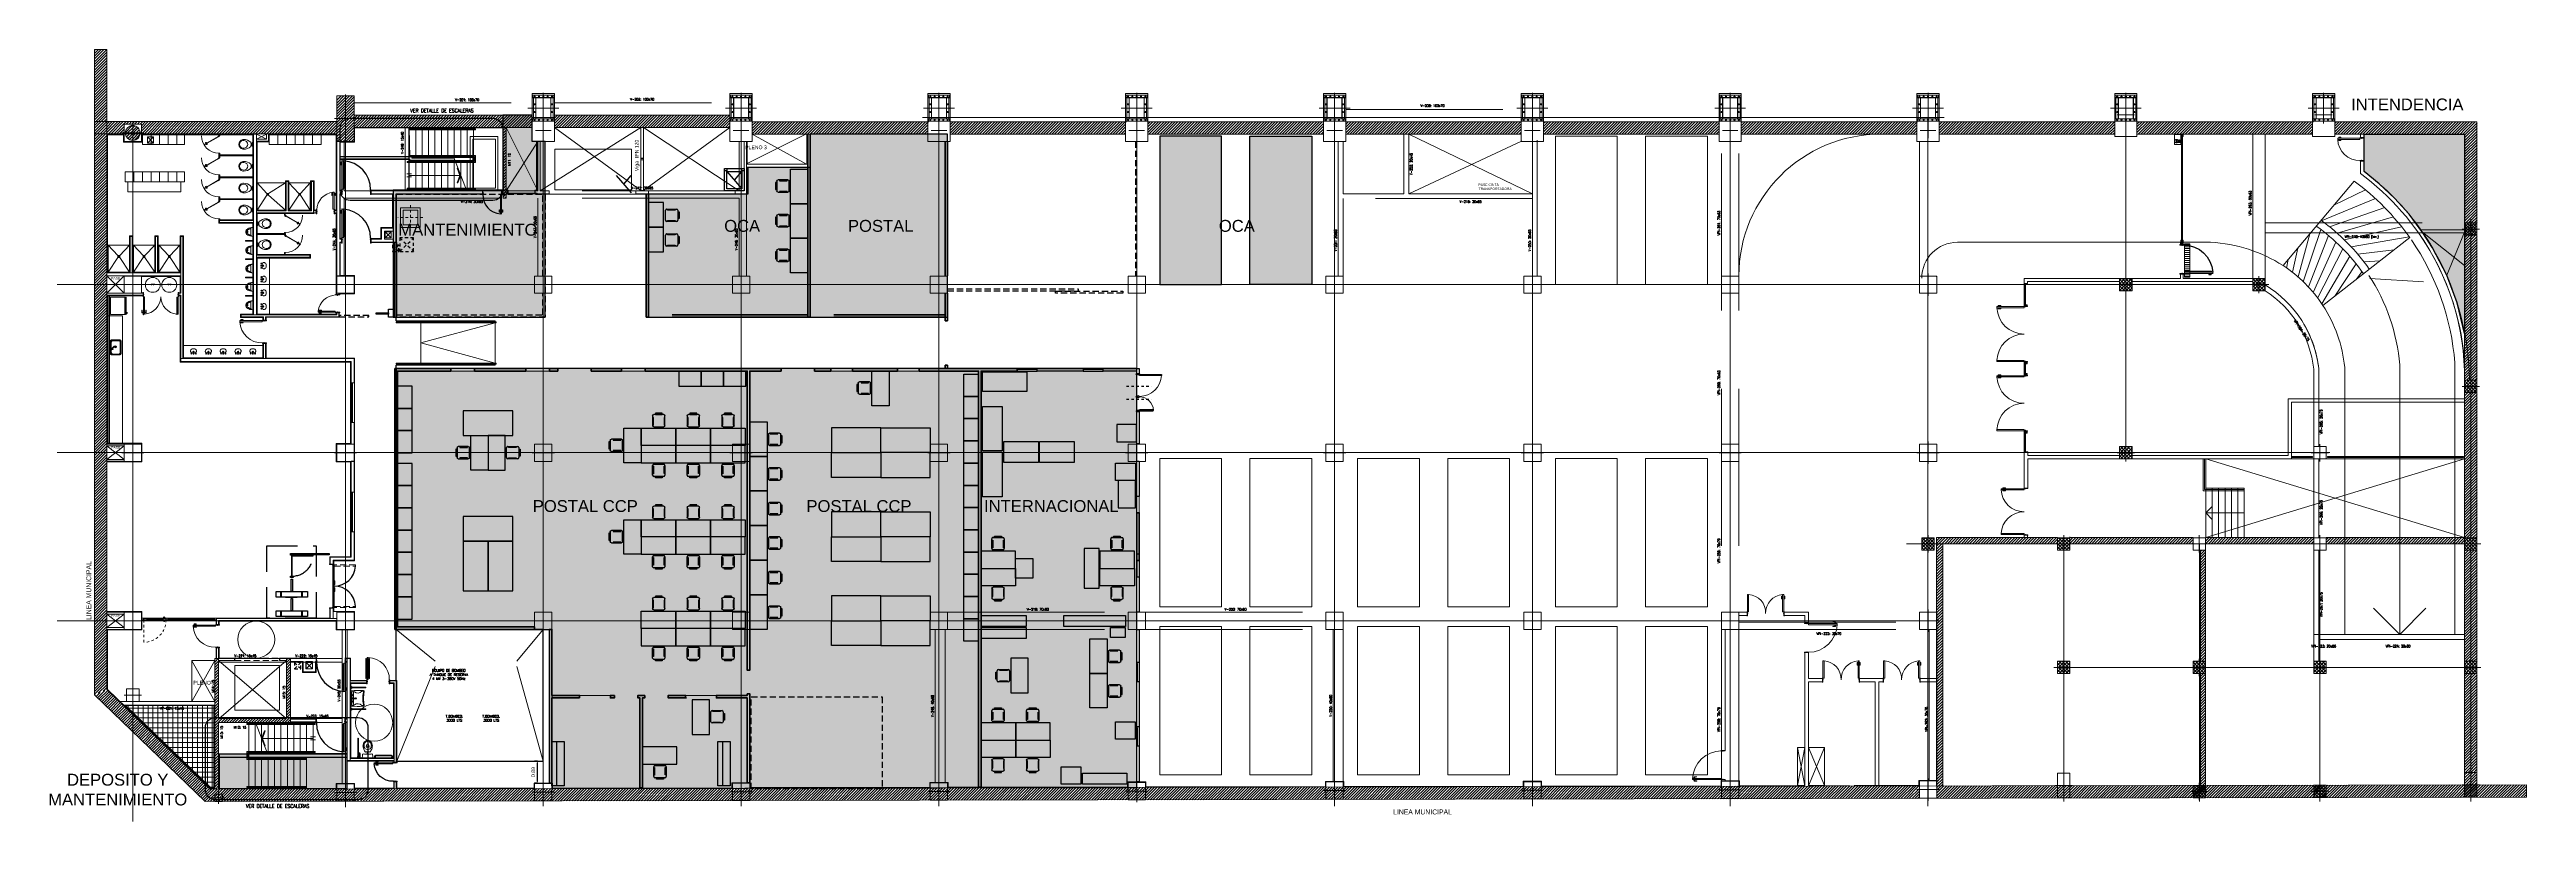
# Model space of a CAD drawing. Header units: millimetres. Extents: x 14 to 290, y 66 to 213.
# Drawn here: x 31.1 to 131.3, y 66.2 to 97.4 of the extents above; entities that cross this region are included whole.
import ezdxf
from ezdxf.enums import TextEntityAlignment as Align

# ---------------------------------------------------------------- set-up
doc = ezdxf.new("R2010")
doc.units = ezdxf.units.MM
for name, pattern in [('CENTER2', [28.575, 19.05, -3.175, 3.175, -3.175]), ('HIDDEN', [9.525, 6.35, -3.175]), ('HIDDEN2', [0.1875, 0.125, -0.0625]), ('IRI-OCASA-Layout R 9$0$HIDDEN', [0.375, 0.25, -0.125]), ('OCASA_TODAS_r08$0$DASHED', [0.75, 0.5, -0.25]), ('OCASA_TODAS_r08$0$HIDDEN', [0.375, 0.25, -0.125]), ('OCASA_TODAS_r08$0$HIDDEN2', [0.1875, 0.125, -0.0625]), ('PIR13A-P-XREF-01-Apoyo$0$DASHDOT2', [12.7, 6.35, -3.175, 0, -3.175])]:
    doc.linetypes.add(name, pattern=pattern)
for name, color, linetype in [('Aclaraciones Del Tejar', 252, 'Continuous'), ('IRI-OCASA-Layout R 9$0$OCA_Durlock', 252, 'Continuous'), ('IRI-OCASA-Layout R 9$0$OCA_Mobiliario', 252, 'Continuous'), ('IRI-OCASA-Layout R 9$0$OCA_Montacargas', 252, 'Continuous'), ('IRI-OCASA-Layout R 9$0$OCA_Rejas', 252, 'IRI-OCASA-Layout R 9$0$HIDDEN'), ('Textos Del Tejar', 251, 'Continuous')]:
    doc.layers.add(name, color=color, linetype=linetype)
for name, color, linetype, lineweight in [('Auxiliares', 252, 'Continuous', 15), ('DIMENSION', 3, 'Continuous', 25), ('Durlock', 252, 'Continuous', 50), ('OCASA_TODAS_r08$0$20-CARPINTERIAS FINA', 252, 'Continuous', 9), ('OCASA_TODAS_r08$0$20-METALICO DETALLE GRIS', 252, 'Continuous', 15), ('OCASA_TODAS_r08$0$30-IS. AGUA FRIA', 252, 'Continuous', 15), ('OCASA_TODAS_r08$0$50-EXTRACCION aereo', 252, 'HIDDEN2', 25), ('OCASA_TODAS_r08$0$50-INYECCION', 252, 'Continuous', 20), ('OCASA_TODAS_r08$0$50-INYECCION aereo', 252, 'HIDDEN2', 25), ('OCASA_TODAS_r08$0$BARANDAS', 252, 'Continuous', 20), ('OCASA_TODAS_r08$0$ca-hoja', 252, 'Continuous', 20), ('OCASA_TODAS_r08$0$CARP-BARRIDO', 252, 'Continuous', 15), ('OCASA_TODAS_r08$0$CARP-HERRAJES', 252, 'Continuous', 15), ('OCASA_TODAS_r08$0$CARP-HOJA', 252, 'Continuous', 20), ('OCASA_TODAS_r08$0$CARP-MARCO', 252, 'Continuous', 20), ('OCASA_TODAS_r08$0$CARPINTERIA', 252, 'Continuous', 15), ('OCASA_TODAS_r08$0$CGC ARM 0.09', 252, 'Continuous', 15), ('OCASA_TODAS_r08$0$CGC ARM 0.20', 252, 'Continuous', 15), ('OCASA_TODAS_r08$0$CGC ARM 0.30', 252, 'Continuous', 15), ('OCASA_TODAS_r08$0$CGC COLUMNAS', 252, 'Continuous', 20), ('OCASA_TODAS_r08$0$CGC COLUMNAS EJES', 252, 'Continuous', 20), ('OCASA_TODAS_r08$0$CGC COLUMNAS HATCH', 252, 'Continuous', 20), ('OCASA_TODAS_r08$0$CGC EJE_MET', 252, 'CENTER2', 15), ('OCASA_TODAS_r08$0$CGC TABIQUES', 252, 'Continuous', 20), ('OCASA_TODAS_r08$0$CGC TABIQUES REF', 252, 'Continuous', 20), ('OCASA_TODAS_r08$0$CGC VIGAS', 252, 'HIDDEN', 15), ('OCASA_TODAS_r08$0$CGC VIGAS REF', 252, 'Continuous', 15), ('OCASA_TODAS_r08$0$DINTELES', 252, 'OCASA_TODAS_r08$0$HIDDEN', 15), ('OCASA_TODAS_r08$0$EQUIPAMIENTO', 252, 'Continuous', 15), ('OCASA_TODAS_r08$0$ESCALERA', 252, 'Continuous', 20), ('OCASA_TODAS_r08$0$Estructura', 252, 'Continuous', 20), ('OCASA_TODAS_r08$0$HACH MURO', 252, 'Continuous', 15), ('OCASA_TODAS_r08$0$HERRERIA', 252, 'Continuous', 20), ('OCASA_TODAS_r08$0$Instalacion Sanitaria', 252, 'Continuous', 15), ('OCASA_TODAS_r08$0$L.M.', 252, 'Continuous', 20), ('OCASA_TODAS_r08$0$MURO BLOQUE CEMENTO 12', 252, 'Continuous', 20), ('OCASA_TODAS_r08$0$MURO BLOQUE CEMENTO 18', 252, 'Continuous', 20), ('OCASA_TODAS_r08$0$MURO CERAMICO DE 12', 252, 'Continuous', 20), ('OCASA_TODAS_r08$0$MURO CERAMICO DE 8', 252, 'Continuous', 20), ('OCASA_TODAS_r08$0$MURO HOMIGON', 252, 'Continuous', 20), ('OCASA_TODAS_r08$0$MURO LADRILLO COMUN', 252, 'Continuous', 20), ('OCASA_TODAS_r08$0$PASES', 252, 'Continuous', 15), ('OCASA_TODAS_r08$0$PASES ASCENSORES', 252, 'Continuous', 15), ('OCASA_TODAS_r08$0$RAMPA', 252, 'Continuous', 15), ('OCASA_TODAS_r08$0$REVESTIMIENTOS', 252, 'Continuous', 20), ('OCASA_TODAS_r08$0$Revision', 251, 'Continuous', 20), ('OCASA_TODAS_r08$0$REVOQUES', 251, 'Continuous', 15), ('OCASA_TODAS_r08$0$SANITARIOS', 251, 'Continuous', 15), ('OCASA_TODAS_r08$0$TABIQUES PLACAS YESO', 251, 'Continuous', 20), ('OCASA_TODAS_r08$0$VEREDA', 251, 'Continuous', 15), ('OCASA_TODAS_r08$0$Vista 1', 251, 'Continuous', 15), ('PIR13A-P-XREF-01-Apoyo$0$10-EJES-CARP', 251, 'PIR13A-P-XREF-01-Apoyo$0$DASHDOT2', 25), ('PIR13A-P-XREF-01-Apoyo$0$20-CARPINTERIAS BATIENTE', 251, 'Continuous', 9)]:
    doc.layers.add(name, color=color, linetype=linetype, lineweight=lineweight)
doc.styles.add('IRI-OCASA-Layout R 9$0$Standard', font='arial.ttf')
doc.styles.add('OCASA_TODAS_r08$0$ARIAL', font='arial.ttf')
doc.styles.add('OCASA_TODAS_r08$0$CGC .15', font='arial.ttf', dxfattribs={"width": 0.9, "height": 0.15})
doc.styles.add('OCASA_TODAS_r08$0$CYPETXT', font='romans__.ttf', dxfattribs={"height": 0.2})
doc.styles.add('OCASA_TODAS_r08$0$FJA Normal', font='romans.shx')
doc.styles.add('OCASA_TODAS_r08$0$Standard', font='txt')
doc.styles.add('ROMANS', font='romans.shx', dxfattribs={"width": 0.8})
doc.dimstyles.new('OCASA_TODAS_r08$0$CGC .15', dxfattribs={"dimscale": 0.5, "dimtxt": 0.15, "dimasz": 0.07, "dimexe": 0.2, "dimexo": 0.1, "dimgap": 0.1, "dimtad": 1, "dimzin": 1, "dimdsep": 46, "dimtxsty": 'OCASA_TODAS_r08$0$CGC .15', "dimcen": 0.2, "dimclrd": 256, "dimclre": 256, "dimclrt": 256, "dimadec": 0, "dimazin": 0, "dimtfac": 1, "dimtmove": 0, "dimatfit": 3, "dimfxl": 1, "dimlwd": -1, "dimarcsym": 0})
pattern_1 = [(45, (1107.258465, 292.00157), (-0.06735192, 0.06735192), []), (135, (1107.258465, 292.00157), (-0.06735192, -0.06735192), [])]
pattern_2 = [(45, (894.26853, 83.59833), (-0.056126601, 0.056126601), [])]

# ---------------------------------------------------------------- blocks, each defined once
blk = doc.blocks.new('IRI-OCASA-Layout R 9$0$OCA_SILLA')
at = {"linetype": 'Continuous'}
for p, q in [((0.0549, 0.05), (0.0549, 0.4483)), ((0.1049, 0.4983), (0.5023, 0.4983)), ((0.5023, 0), (0.1049, 0)), ((0.5523, 0.4483), (0.5523, 0.05))]:
    blk.add_line(p, q, dxfattribs=at)
for points in [[(0, 0.1087), (0, 0.3889), (0.0427, 0.3889), (0.0427, 0.1087)], [(0.1654, 0.4663), (0.1654, 0.4876), (0.4749, 0.4876), (0.4749, 0.4663)], [(0.1681, 0.0207), (0.1681, 0.0394), (0.4749, 0.0394), (0.4749, 0.0207)]]:
    blk.add_lwpolyline(points, close=True, dxfattribs=at)
for centre, start, end in [((0.1049, 0.4483), 90, 180), ((0.1049, 0.05), 180, 270), ((0.5023, 0.4483), 0, 90), ((0.5023, 0.05), 270, 0)]:
    blk.add_arc(centre, 0.05, start, end, dxfattribs=at)
blk = doc.blocks.new('IRI-OCASA-Layout R 9$0$OCA_mesa 1x0.60')
at = {"color": 253}
blk.add_lwpolyline([(0, 1), (-0.6, 1), (-0.6, 0), (0, 0)], close=True, dxfattribs=at)
blk.add_blockref('IRI-OCASA-Layout R 9$0$OCA_SILLA', (-1.240741, 0.266987), dxfattribs=at)
blk = doc.blocks.new('IRI-OCASA-Layout R 9$0$OCA_ESCRITORIO')
blk.add_lwpolyline([(0, 1.406141), (0, 0.706141), (1.4, 0.706141), (1.4, 1.406141)], close=True)
at = {"rotation": 90}
blk.add_blockref('IRI-OCASA-Layout R 9$0$OCA_SILLA', (0.961163, 0.100303), dxfattribs=at)
blk = doc.blocks.new('OCASA_TODAS_r08$0$EJES_DE_LA_COLUMNA')
at = {"layer": 'OCASA_TODAS_r08$0$CGC COLUMNAS EJES'}
for p, q in [((-0.5, 0), (0.5, 0)), ((0, -0.5), (0, 0.5))]:
    blk.add_line(p, q, dxfattribs=at)
blk = doc.blocks.new('OCASA_TODAS_r08$0$A$C79680A30')
at = {"layer": 'OCASA_TODAS_r08$0$CGC ARM 0.20'}
for p, q in [((0.425, 0.4314), (-0.425, 0.4314)), ((-0.3064, 0.425), (-0.3064, -0.425)), ((0.3064, 0.425), (0.3064, -0.425)), ((0.425, -0.4314), (-0.425, -0.4314))]:
    blk.add_line(p, q, dxfattribs=at)
for points in [[(-0.425, 0.425), (0.425, 0.425), (0.425, 0.525), (-0.425, 0.525)], [(-0.3, -0.425), (-0.3, 0.425), (-0.4, 0.425), (-0.4, -0.425)], [(0.3, -0.425), (0.3, 0.425), (0.4, 0.425), (0.4, -0.425)], [(-0.425, -0.425), (0.425, -0.425), (0.425, -0.525), (-0.425, -0.525)]]:
    blk.add_lwpolyline(points, close=True, dxfattribs=at)
for centre in [(-0.35, 0.475), (-0.35, 0.158333), (-0.175, 0.475), (0, 0.475), (0.175, 0.475), (0.35, 0.475), (0.35, 0.158333), (-0.35, -0.158333), (-0.35, -0.475), (-0.175, -0.475), (0, -0.475), (0.175, -0.475), (0.35, -0.158333), (0.35, -0.475)]:
    blk.add_circle(centre, 0.0175, dxfattribs=at)
at = {"layer": 'OCASA_TODAS_r08$0$CGC EJE_MET'}
for p, q in [((-0.315, 0.475), (-0.385, 0.475)), ((-0.315, 0.475), (-0.385, 0.475)), ((-0.315, 0.158333), (-0.385, 0.158333)), ((-0.315, 0.158333), (-0.385, 0.158333)), ((-0.35, 0.44), (-0.35, 0.51)), ((-0.35, 0.44), (-0.35, 0.51)), ((-0.35, 0.123333), (-0.35, 0.193333)), ((-0.35, 0.123333), (-0.35, 0.193333)), ((-0.14, 0.475), (-0.21, 0.475)), ((-0.14, 0.475), (-0.21, 0.475)), ((-0.175, 0.44), (-0.175, 0.51)), ((-0.175, 0.44), (-0.175, 0.51)), ((0.035, 0.475), (-0.035, 0.475)), ((0.035, 0.475), (-0.035, 0.475)), ((0, 0.44), (0, 0.51)), ((0, 0.44), (0, 0.51)), ((0.21, 0.475), (0.14, 0.475)), ((0.21, 0.475), (0.14, 0.475)), ((0.175, 0.44), (0.175, 0.51)), ((0.175, 0.44), (0.175, 0.51)), ((0.385, 0.475), (0.315, 0.475)), ((0.385, 0.475), (0.315, 0.475)), ((0.385, 0.158333), (0.315, 0.158333)), ((0.385, 0.158333), (0.315, 0.158333)), ((0.35, 0.44), (0.35, 0.51)), ((0.35, 0.44), (0.35, 0.51)), ((0.35, 0.123333), (0.35, 0.193333)), ((0.35, 0.123333), (0.35, 0.193333)), ((-0.315, -0.158333), (-0.385, -0.158333)), ((-0.315, -0.158333), (-0.385, -0.158333)), ((-0.315, -0.475), (-0.385, -0.475)), ((-0.315, -0.475), (-0.385, -0.475)), ((-0.35, -0.193333), (-0.35, -0.123333)), ((-0.35, -0.193333), (-0.35, -0.123333)), ((-0.35, -0.51), (-0.35, -0.44)), ((-0.35, -0.51), (-0.35, -0.44)), ((-0.14, -0.475), (-0.21, -0.475)), ((-0.175, -0.51), (-0.175, -0.44)), ((-0.175, -0.51), (-0.175, -0.44)), ((0.035, -0.475), (-0.035, -0.475)), ((0, -0.51), (0, -0.44)), ((0, -0.51), (0, -0.44)), ((0.21, -0.475), (0.14, -0.475)), ((0.175, -0.51), (0.175, -0.44)), ((0.175, -0.51), (0.175, -0.44)), ((0.385, -0.158333), (0.315, -0.158333)), ((0.385, -0.158333), (0.315, -0.158333)), ((0.385, -0.475), (0.315, -0.475)), ((0.385, -0.475), (0.315, -0.475)), ((0.35, -0.193333), (0.35, -0.123333)), ((0.35, -0.193333), (0.35, -0.123333)), ((0.35, -0.51), (0.35, -0.44)), ((0.35, -0.51), (0.35, -0.44))]:
    blk.add_line(p, q, dxfattribs=at)
at = {"layer": 'OCASA_TODAS_r08$0$CGC COLUMNAS EJES', "xscale": 1.25, "yscale": 1.25, "zscale": 2.5}
blk.add_blockref('OCASA_TODAS_r08$0$EJES_DE_LA_COLUMNA', (0, 0), dxfattribs=at)
blk = doc.blocks.new('OCASA_TODAS_r08$0$Estructura SS para Arquitectura')
at = {"layer": 'OCASA_TODAS_r08$0$CGC COLUMNAS HATCH'}
h = blk.add_hatch(dxfattribs=at)
h.set_pattern_fill('ANSI37', color=256, scale=0.03, style=0)
h.set_pattern_definition(pattern_1)
h.paths.add_polyline_path([(1180.26, 292), (1180.01, 292), (1180.01, 291.86), (1180.26, 291.86)])
h.paths.add_polyline_path([(1180.51, 292), (1180.26, 292), (1180.26, 291.86), (1180.51, 291.86)])
h.paths.add_polyline_path([(1180.51, 292.11), (1180.26, 292.11), (1180.26, 292), (1180.51, 292)])
h.paths.add_polyline_path([(1180.26, 292.11), (1180.01, 292.11), (1180.01, 292), (1180.26, 292)])
h.paths.add_polyline_path([(1180.26, 291.86), (1180.01, 291.86), (1180.01, 291.61), (1180.26, 291.61)])
h.paths.add_polyline_path([(1180.51, 291.86), (1180.26, 291.86), (1180.26, 291.61), (1180.51, 291.61)])
h = blk.add_hatch(dxfattribs=at)
h.set_pattern_fill('ANSI37', color=256, scale=0.03, style=0)
h.set_pattern_definition(pattern_1)
h.paths.add_polyline_path([(1185.64, 292.11), (1185.39, 292.11), (1185.39, 292), (1185.64, 292)])
h.paths.add_polyline_path([(1185.89, 292.11), (1185.64, 292.11), (1185.64, 292), (1185.89, 292)])
h.paths.add_polyline_path([(1185.89, 292), (1185.64, 292), (1185.64, 291.86), (1185.89, 291.86)])
h.paths.add_polyline_path([(1185.64, 292), (1185.39, 292), (1185.39, 291.86), (1185.64, 291.86)])
h.paths.add_polyline_path([(1185.64, 291.86), (1185.39, 291.86), (1185.39, 291.61), (1185.64, 291.61)])
h.paths.add_polyline_path([(1185.89, 291.86), (1185.64, 291.86), (1185.64, 291.61), (1185.89, 291.61)])
h = blk.add_hatch(dxfattribs=at)
h.set_pattern_fill('ANSI37', color=256, scale=0.03, style=0)
h.set_pattern_definition(pattern_1)
h.paths.add_polyline_path([(1194.46, 287.74), (1194.21, 287.74), (1194.21, 287.49), (1194.46, 287.49)])
h.paths.add_polyline_path([(1194.21, 287.74), (1193.96, 287.74), (1193.96, 287.49), (1194.21, 287.49)])
h.paths.add_polyline_path([(1194.21, 287.99), (1193.96, 287.99), (1193.96, 287.74), (1194.21, 287.74)])
h.paths.add_polyline_path([(1194.46, 287.99), (1194.21, 287.99), (1194.21, 287.74), (1194.46, 287.74)])
h = blk.add_hatch(dxfattribs=at)
h.set_pattern_fill('ANSI37', color=256, scale=0.03, style=0)
h.set_pattern_definition(pattern_1)
h.paths.add_polyline_path([(1180.51, 285.31), (1180.26, 285.31), (1180.26, 285.06), (1180.51, 285.06)])
h.paths.add_polyline_path([(1180.26, 285.31), (1180.01, 285.31), (1180.01, 285.06), (1180.26, 285.06)])
h.paths.add_polyline_path([(1180.26, 285.06), (1180.01, 285.06), (1180.01, 284.81), (1180.26, 284.81)])
h.paths.add_polyline_path([(1180.51, 285.06), (1180.26, 285.06), (1180.26, 284.81), (1180.51, 284.81)])
h = blk.add_hatch(dxfattribs=at)
h.set_pattern_fill('ANSI37', color=256, scale=0.03, style=0)
h.set_pattern_definition(pattern_1)
h.paths.add_polyline_path([(1172.51, 281.37), (1172.26, 281.37), (1172.26, 281.12), (1172.51, 281.12)])
h.paths.add_polyline_path([(1172.26, 281.37), (1172.01, 281.37), (1172.01, 281.12), (1172.26, 281.12)])
h.paths.add_polyline_path([(1172.26, 281.62), (1172.01, 281.62), (1172.01, 281.37), (1172.26, 281.37)])
h.paths.add_polyline_path([(1172.51, 281.62), (1172.26, 281.62), (1172.26, 281.37), (1172.51, 281.37)])
h = blk.add_hatch(dxfattribs=at)
h.set_pattern_fill('ANSI37', color=256, scale=0.03, style=0)
h.set_pattern_definition(pattern_1)
h.paths.add_polyline_path([(1178, 281.62), (1177.75, 281.62), (1177.75, 281.37), (1178, 281.37)])
h.paths.add_polyline_path([(1177.75, 281.62), (1177.5, 281.62), (1177.5, 281.37), (1177.75, 281.37)])
h.paths.add_polyline_path([(1177.75, 281.37), (1177.5, 281.37), (1177.5, 281.12), (1177.75, 281.12)])
h.paths.add_polyline_path([(1178, 281.37), (1177.75, 281.37), (1177.75, 281.12), (1178, 281.12)])
h = blk.add_hatch(dxfattribs=at)
h.set_pattern_fill('ANSI37', color=256, scale=0.03, style=0)
h.set_pattern_definition(pattern_1)
h.paths.add_polyline_path([(1194.46, 281.37), (1194.21, 281.37), (1194.21, 281.12), (1194.46, 281.12)])
h.paths.add_polyline_path([(1194.21, 281.37), (1193.96, 281.37), (1193.96, 281.12), (1194.21, 281.12)])
h.paths.add_polyline_path([(1194.21, 281.62), (1193.96, 281.62), (1193.96, 281.37), (1194.21, 281.37)])
h.paths.add_polyline_path([(1194.46, 281.62), (1194.21, 281.62), (1194.21, 281.37), (1194.46, 281.37)])
h = blk.add_hatch(dxfattribs=at)
h.set_pattern_fill('ANSI37', color=256, scale=0.03, style=0)
h.set_pattern_definition(pattern_1)
h.paths.add_polyline_path([(1177.75, 276.37), (1177.5, 276.37), (1177.5, 276.12), (1177.75, 276.12)])
h.paths.add_polyline_path([(1177.75, 276.62), (1177.5, 276.62), (1177.5, 276.37), (1177.75, 276.37)])
h.paths.add_polyline_path([(1178, 276.62), (1177.75, 276.62), (1177.75, 276.37), (1178, 276.37)])
h.paths.add_polyline_path([(1178, 276.37), (1177.75, 276.37), (1177.75, 276.12), (1178, 276.12)])
h = blk.add_hatch(dxfattribs=at)
h.set_pattern_fill('ANSI37', color=256, scale=0.03, style=0)
h.set_pattern_definition(pattern_1)
h.paths.add_polyline_path([(1183.48, 276.37), (1183.23, 276.37), (1183.23, 276.12), (1183.48, 276.12)])
h.paths.add_polyline_path([(1183.23, 276.37), (1182.98, 276.37), (1182.98, 276.12), (1183.23, 276.12)])
h.paths.add_polyline_path([(1183.23, 276.62), (1182.98, 276.62), (1182.98, 276.37), (1183.23, 276.37)])
h.paths.add_polyline_path([(1183.48, 276.62), (1183.23, 276.62), (1183.23, 276.37), (1183.48, 276.37)])
h = blk.add_hatch(dxfattribs=at)
h.set_pattern_fill('ANSI37', color=256, scale=0.03, style=0)
h.set_pattern_definition(pattern_1)
h.paths.add_polyline_path([(1188.11, 276.37), (1187.86, 276.37), (1187.86, 276.12), (1188.11, 276.12)])
h.paths.add_polyline_path([(1188.36, 276.37), (1188.11, 276.37), (1188.11, 276.12), (1188.36, 276.12)])
h.paths.add_polyline_path([(1188.36, 276.62), (1188.11, 276.62), (1188.11, 276.37), (1188.36, 276.37)])
h.paths.add_polyline_path([(1188.11, 276.62), (1187.86, 276.62), (1187.86, 276.37), (1188.11, 276.37)])
h = blk.add_hatch(dxfattribs=at)
h.set_pattern_fill('ANSI37', color=256, scale=0.03, style=0)
h.set_pattern_definition(pattern_1)
h.paths.add_polyline_path([(1194.46, 276.37), (1194.21, 276.37), (1194.21, 276.12), (1194.46, 276.12)])
h.paths.add_polyline_path([(1194.46, 276.62), (1194.21, 276.62), (1194.21, 276.37), (1194.46, 276.37)])
h.paths.add_polyline_path([(1194.21, 276.62), (1193.96, 276.62), (1193.96, 276.37), (1194.21, 276.37)])
h.paths.add_polyline_path([(1194.21, 276.37), (1193.96, 276.37), (1193.96, 276.12), (1194.21, 276.12)])
h = blk.add_hatch(dxfattribs=at)
h.set_pattern_fill('ANSI37', color=256, scale=0.03, style=0)
h.set_pattern_definition(pattern_1)
h.paths.add_polyline_path([(1183.48, 271.35), (1183.23, 271.35), (1183.23, 271.1), (1183.48, 271.1)])
h.paths.add_polyline_path([(1183.23, 271.35), (1182.99, 271.35, -0.038517), (1182.99, 271.32, -0.05643), (1182.98, 271.28), (1182.98, 271.1), (1183.23, 271.1)])
h.paths.add_polyline_path([(1183.23, 271.6), (1182.98, 271.6), (1182.98, 271.37, -0.017874), (1182.99, 271.35), (1183.23, 271.35)])
h.paths.add_polyline_path([(1183.48, 271.6), (1183.23, 271.6), (1183.23, 271.35), (1183.48, 271.35)])
h = blk.add_hatch(dxfattribs=at)
h.set_pattern_fill('ANSI37', color=256, scale=0.03, style=0)
h.set_pattern_definition(pattern_1)
h.paths.add_polyline_path([(1188.36, 271.36), (1188.11, 271.36), (1188.11, 271.11), (1188.36, 271.11)])
h.paths.add_polyline_path([(1188.11, 271.36), (1188.11, 271.61), (1187.86, 271.61), (1187.86, 271.11), (1188.11, 271.11)])
h.paths.add_polyline_path([(1188.36, 271.61), (1188.11, 271.61), (1188.11, 271.36), (1188.36, 271.36)])
at = {"layer": 'OCASA_TODAS_r08$0$CGC COLUMNAS', "elevation": 0}
for points in [[(1116.61, 297.65), (1115.81, 297.65), (1115.81, 299.6), (1116.71, 299.6), (1116.71, 297.65), (1116.61, 297.65)], [(1124.61, 297.65), (1123.81, 297.65), (1123.81, 299.6), (1124.71, 299.6), (1124.71, 297.65), (1124.61, 297.65)], [(1132.61, 297.65), (1131.81, 297.65), (1131.81, 299.6), (1132.71, 299.6), (1132.71, 297.65), (1132.61, 297.65)], [(1140.61, 297.65), (1139.81, 297.65), (1139.81, 299.6), (1140.71, 299.6), (1140.71, 297.65), (1140.61, 297.65)], [(1148.61, 297.65), (1147.81, 297.65), (1147.81, 299.6), (1148.71, 299.6), (1148.71, 297.65), (1148.61, 297.65)], [(1156.61, 297.65), (1155.81, 297.65), (1155.81, 299.6), (1156.71, 299.6), (1156.71, 297.65), (1156.61, 297.65)], [(1164.61, 297.65), (1163.81, 297.65), (1163.81, 299.6), (1164.71, 299.6), (1164.71, 297.65), (1164.61, 297.65)], [(1172.61, 297.65), (1171.81, 297.65), (1171.81, 299.6), (1172.71, 299.6), (1172.71, 297.65), (1172.61, 297.65)], [(1180.61, 297.85), (1179.81, 297.85), (1179.81, 299.6), (1180.71, 299.6), (1180.71, 297.85), (1180.61, 297.85)], [(1188.61, 297.85), (1187.81, 297.85), (1187.81, 299.6), (1188.71, 299.6), (1188.71, 297.85), (1188.61, 297.85)]]:
    blk.add_lwpolyline(points, dxfattribs=at)
at = {"layer": 'OCASA_TODAS_r08$0$CGC COLUMNAS'}
for points in [[(1107.91, 297.65), (1108.61, 297.65), (1108.61, 299.5), (1107.91, 299.5), (1107.91, 297.65)], [(1107.91, 297.65), (1108.61, 297.65), (1108.61, 299.5), (1107.91, 299.5), (1107.91, 297.65)], [(1099.31, 297.65), (1100.01, 297.65), (1100.01, 298.35), (1099.31, 298.35), (1099.31, 297.65)], [(1099.31, 297.65), (1100.01, 297.65), (1100.01, 298.35), (1099.31, 298.35), (1099.31, 297.65)], [(1193.96, 293.86), (1194.46, 293.86), (1194.46, 294.36), (1193.96, 294.36), (1193.96, 293.86)], [(1193.96, 293.86), (1194.46, 293.86), (1194.46, 294.36), (1193.96, 294.36), (1193.96, 293.86)], [(1193.96, 293.86), (1194.46, 293.86), (1194.46, 294.36), (1193.96, 294.36), (1193.96, 293.86)], [(1099.31, 291.51), (1100.01, 291.51), (1100.01, 292.21), (1099.31, 292.21), (1099.31, 291.51)], [(1099.31, 291.51), (1100.01, 291.51), (1100.01, 292.21), (1099.31, 292.21), (1099.31, 291.51)], [(1107.91, 291.51), (1108.61, 291.51), (1108.61, 292.21), (1107.91, 292.21), (1107.91, 291.51)], [(1107.91, 291.51), (1108.61, 291.51), (1108.61, 292.21), (1107.91, 292.21), (1107.91, 291.51)], [(1107.91, 291.51), (1108.61, 291.51), (1108.61, 292.21), (1107.91, 292.21), (1107.91, 291.51)], [(1115.91, 291.51), (1116.61, 291.51), (1116.61, 292.21), (1115.91, 292.21), (1115.91, 291.51)], [(1115.91, 291.51), (1116.61, 291.51), (1116.61, 292.21), (1115.91, 292.21), (1115.91, 291.51)], [(1123.91, 291.51), (1124.61, 291.51), (1124.61, 292.21), (1123.91, 292.21), (1123.91, 291.51)], [(1123.91, 291.51), (1124.61, 291.51), (1124.61, 292.21), (1123.91, 292.21), (1123.91, 291.51)], [(1131.91, 291.51), (1132.61, 291.51), (1132.61, 292.21), (1131.91, 292.21), (1131.91, 291.51)], [(1131.91, 291.51), (1132.61, 291.51), (1132.61, 292.21), (1131.91, 292.21), (1131.91, 291.51)], [(1139.91, 291.51), (1140.61, 291.51), (1140.61, 292.21), (1139.91, 292.21), (1139.91, 291.51)], [(1139.91, 291.51), (1140.61, 291.51), (1140.61, 292.21), (1139.91, 292.21), (1139.91, 291.51)], [(1147.91, 291.51), (1148.61, 291.51), (1148.61, 292.21), (1147.91, 292.21), (1147.91, 291.51)], [(1147.91, 291.51), (1148.61, 291.51), (1148.61, 292.21), (1147.91, 292.21), (1147.91, 291.51)], [(1155.91, 291.51), (1156.61, 291.51), (1156.61, 292.21), (1155.91, 292.21), (1155.91, 291.51)], [(1155.91, 291.51), (1156.61, 291.51), (1156.61, 292.21), (1155.91, 292.21), (1155.91, 291.51)], [(1163.91, 291.51), (1164.61, 291.51), (1164.61, 292.21), (1163.91, 292.21), (1163.91, 291.51)], [(1163.91, 291.51), (1164.61, 291.51), (1164.61, 292.21), (1163.91, 292.21), (1163.91, 291.51)], [(1171.91, 291.51), (1172.61, 291.51), (1172.61, 292.21), (1171.91, 292.21), (1171.91, 291.51)], [(1171.91, 291.51), (1172.61, 291.51), (1172.61, 292.21), (1171.91, 292.21), (1171.91, 291.51)], [(1180.01, 291.61), (1180.51, 291.61), (1180.51, 292.11), (1180.01, 292.11), (1180.01, 291.61)], [(1180.01, 291.61), (1180.51, 291.61), (1180.51, 292.11), (1180.01, 292.11), (1180.01, 291.61)], [(1185.39, 291.61), (1185.89, 291.61), (1185.89, 292.11), (1185.39, 292.11), (1185.39, 291.61)], [(1185.39, 291.61), (1185.89, 291.61), (1185.89, 292.11), (1185.39, 292.11), (1185.39, 291.61)], [(1193.96, 287.49), (1194.46, 287.49), (1194.46, 287.99), (1193.96, 287.99), (1193.96, 287.49)], [(1193.96, 287.49), (1194.46, 287.49), (1194.46, 287.99), (1193.96, 287.99), (1193.96, 287.49)], [(1099.31, 284.71), (1100.01, 284.71), (1100.01, 285.41), (1099.31, 285.41), (1099.31, 284.71)], [(1099.31, 284.71), (1100.01, 284.71), (1100.01, 285.41), (1099.31, 285.41), (1099.31, 284.71)], [(1107.91, 284.71), (1108.61, 284.71), (1108.61, 285.41), (1107.91, 285.41), (1107.91, 284.71)], [(1107.91, 284.71), (1108.61, 284.71), (1108.61, 285.41), (1107.91, 285.41), (1107.91, 284.71)], [(1107.91, 284.71), (1108.61, 284.71), (1108.61, 285.41), (1107.91, 285.41), (1107.91, 284.71)], [(1115.91, 284.71), (1116.61, 284.71), (1116.61, 285.41), (1115.91, 285.41), (1115.91, 284.71)], [(1115.91, 284.71), (1116.61, 284.71), (1116.61, 285.41), (1115.91, 285.41), (1115.91, 284.71)], [(1123.91, 284.71), (1124.61, 284.71), (1124.61, 285.41), (1123.91, 285.41), (1123.91, 284.71)], [(1123.91, 284.71), (1124.61, 284.71), (1124.61, 285.41), (1123.91, 285.41), (1123.91, 284.71)], [(1131.91, 284.71), (1132.61, 284.71), (1132.61, 285.41), (1131.91, 285.41), (1131.91, 284.71)], [(1131.91, 284.71), (1132.61, 284.71), (1132.61, 285.41), (1131.91, 285.41), (1131.91, 284.71)], [(1139.91, 284.71), (1140.61, 284.71), (1140.61, 285.41), (1139.91, 285.41), (1139.91, 284.71)], [(1139.91, 284.71), (1140.61, 284.71), (1140.61, 285.41), (1139.91, 285.41), (1139.91, 284.71)], [(1147.91, 284.71), (1148.61, 284.71), (1148.61, 285.41), (1147.91, 285.41), (1147.91, 284.71)], [(1147.91, 284.71), (1148.61, 284.71), (1148.61, 285.41), (1147.91, 285.41), (1147.91, 284.71)], [(1155.91, 284.71), (1156.61, 284.71), (1156.61, 285.41), (1155.91, 285.41), (1155.91, 284.71)], [(1155.91, 284.71), (1156.61, 284.71), (1156.61, 285.41), (1155.91, 285.41), (1155.91, 284.71)], [(1163.91, 284.71), (1164.61, 284.71), (1164.61, 285.41), (1163.91, 285.41), (1163.91, 284.71)], [(1163.91, 284.71), (1164.61, 284.71), (1164.61, 285.41), (1163.91, 285.41), (1163.91, 284.71)], [(1171.91, 284.71), (1172.61, 284.71), (1172.61, 285.41), (1171.91, 285.41), (1171.91, 284.71)], [(1171.91, 284.71), (1172.61, 284.71), (1172.61, 285.41), (1171.91, 285.41), (1171.91, 284.71)], [(1180.01, 284.81), (1180.51, 284.81), (1180.51, 285.31), (1180.01, 285.31), (1180.01, 284.81)], [(1180.01, 284.81), (1180.51, 284.81), (1180.51, 285.31), (1180.01, 285.31), (1180.01, 284.81)], [(1187.86, 284.81), (1188.36, 284.81), (1188.36, 285.31), (1187.86, 285.31), (1187.86, 284.81)], [(1187.86, 284.81), (1188.36, 284.81), (1188.36, 285.31), (1187.86, 285.31), (1187.86, 284.81)], [(1172.01, 281.12), (1172.51, 281.12), (1172.51, 281.62), (1172.01, 281.62), (1172.01, 281.12)], [(1172.01, 281.12), (1172.51, 281.12), (1172.51, 281.62), (1172.01, 281.62), (1172.01, 281.12)], [(1177.5, 281.12), (1178, 281.12), (1178, 281.62), (1177.5, 281.62), (1177.5, 281.12)], [(1177.5, 281.12), (1178, 281.12), (1178, 281.62), (1177.5, 281.62), (1177.5, 281.12)], [(1182.98, 281.12), (1183.48, 281.12), (1183.48, 281.62), (1182.98, 281.62), (1182.98, 281.12)], [(1182.98, 281.12), (1183.48, 281.12), (1183.48, 281.62), (1182.98, 281.62), (1182.98, 281.12)], [(1187.86, 281.12), (1188.36, 281.12), (1188.36, 281.62), (1187.86, 281.62), (1187.86, 281.12)], [(1187.86, 281.12), (1188.36, 281.12), (1188.36, 281.62), (1187.86, 281.62), (1187.86, 281.12)], [(1193.96, 281.12), (1194.46, 281.12), (1194.46, 281.62), (1193.96, 281.62), (1193.96, 281.12)], [(1193.96, 281.12), (1194.46, 281.12), (1194.46, 281.62), (1193.96, 281.62), (1193.96, 281.12)], [(1099.31, 277.91), (1100.01, 277.91), (1100.01, 278.61), (1099.31, 278.61), (1099.31, 277.91)], [(1099.31, 277.91), (1100.01, 277.91), (1100.01, 278.61), (1099.31, 278.61), (1099.31, 277.91)], [(1107.91, 277.91), (1108.61, 277.91), (1108.61, 278.61), (1107.91, 278.61), (1107.91, 277.91)], [(1107.91, 277.91), (1108.61, 277.91), (1108.61, 278.61), (1107.91, 278.61), (1107.91, 277.91)], [(1107.91, 277.91), (1108.61, 277.91), (1108.61, 278.61), (1107.91, 278.61), (1107.91, 277.91)], [(1115.91, 277.91), (1116.61, 277.91), (1116.61, 278.61), (1115.91, 278.61), (1115.91, 277.91)], [(1115.91, 277.91), (1116.61, 277.91), (1116.61, 278.61), (1115.91, 278.61), (1115.91, 277.91)], [(1123.91, 277.91), (1124.61, 277.91), (1124.61, 278.61), (1123.91, 278.61), (1123.91, 277.91)], [(1123.91, 277.91), (1124.61, 277.91), (1124.61, 278.61), (1123.91, 278.61), (1123.91, 277.91)], [(1131.91, 277.91), (1132.61, 277.91), (1132.61, 278.61), (1131.91, 278.61), (1131.91, 277.91)], [(1131.91, 277.91), (1132.61, 277.91), (1132.61, 278.61), (1131.91, 278.61), (1131.91, 277.91)], [(1139.91, 277.91), (1140.61, 277.91), (1140.61, 278.61), (1139.91, 278.61), (1139.91, 277.91)], [(1139.91, 277.91), (1140.61, 277.91), (1140.61, 278.61), (1139.91, 278.61), (1139.91, 277.91)], [(1147.91, 277.91), (1148.61, 277.91), (1148.61, 278.61), (1147.91, 278.61), (1147.91, 277.91)], [(1147.91, 277.91), (1148.61, 277.91), (1148.61, 278.61), (1147.91, 278.61), (1147.91, 277.91)], [(1155.91, 277.91), (1156.61, 277.91), (1156.61, 278.61), (1155.91, 278.61), (1155.91, 277.91)], [(1155.91, 277.91), (1156.61, 277.91), (1156.61, 278.61), (1155.91, 278.61), (1155.91, 277.91)], [(1163.91, 277.91), (1164.61, 277.91), (1164.61, 278.61), (1163.91, 278.61), (1163.91, 277.91)], [(1163.91, 277.91), (1164.61, 277.91), (1164.61, 278.61), (1163.91, 278.61), (1163.91, 277.91)], [(1171.91, 277.91), (1172.61, 277.91), (1172.61, 278.61), (1171.91, 278.61), (1171.91, 277.91)], [(1171.91, 277.91), (1172.61, 277.91), (1172.61, 278.61), (1171.91, 278.61), (1171.91, 277.91)], [(1171.91, 277.91), (1172.61, 277.91), (1172.61, 278.61), (1171.91, 278.61), (1171.91, 277.91)], [(1177.5, 276.12), (1178, 276.12), (1178, 276.62), (1177.5, 276.62), (1177.5, 276.12)], [(1177.5, 276.12), (1178, 276.12), (1178, 276.62), (1177.5, 276.62), (1177.5, 276.12)], [(1182.98, 276.12), (1183.48, 276.12), (1183.48, 276.62), (1182.98, 276.62), (1182.98, 276.12)], [(1182.98, 276.12), (1183.48, 276.12), (1183.48, 276.62), (1182.98, 276.62), (1182.98, 276.12)], [(1187.86, 276.12), (1188.36, 276.12), (1188.36, 276.62), (1187.86, 276.62), (1187.86, 276.12)], [(1187.86, 276.12), (1188.36, 276.12), (1188.36, 276.62), (1187.86, 276.62), (1187.86, 276.12)], [(1193.96, 276.12), (1194.46, 276.12), (1194.46, 276.62), (1193.96, 276.62), (1193.96, 276.12)], [(1193.96, 276.12), (1194.46, 276.12), (1194.46, 276.62), (1193.96, 276.62), (1193.96, 276.12)], [(1099.41, 275), (1099.91, 275), (1099.91, 275.5), (1099.41, 275.5), (1099.41, 275)], [(1099.41, 275), (1099.91, 275), (1099.91, 275.5), (1099.41, 275.5), (1099.41, 275)], [(1099.41, 275), (1099.91, 275), (1099.91, 275.5), (1099.41, 275.5), (1099.41, 275)], [(1107.91, 270.96), (1108.61, 270.96), (1108.61, 271.66), (1107.91, 271.66), (1107.91, 270.96)], [(1115.91, 270.97), (1116.61, 270.97), (1116.61, 271.67), (1115.91, 271.67), (1115.91, 270.97)], [(1115.91, 270.97), (1116.61, 270.97), (1116.61, 271.67), (1115.91, 271.67), (1115.91, 270.97)], [(1123.91, 270.99), (1124.61, 270.99), (1124.61, 271.69), (1123.91, 271.69), (1123.91, 270.99)], [(1123.91, 270.99), (1124.61, 270.99), (1124.61, 271.69), (1123.91, 271.69), (1123.91, 270.99)], [(1131.91, 271), (1132.61, 271), (1132.61, 271.7), (1131.91, 271.7), (1131.91, 271)], [(1131.91, 271), (1132.61, 271), (1132.61, 271.7), (1131.91, 271.7), (1131.91, 271)], [(1139.91, 271.02), (1140.61, 271.02), (1140.61, 271.72), (1139.91, 271.72), (1139.91, 271.02)], [(1139.91, 271.02), (1140.61, 271.02), (1140.61, 271.72), (1139.91, 271.72), (1139.91, 271.02)], [(1147.91, 271.04), (1148.61, 271.04), (1148.61, 271.74), (1147.91, 271.74), (1147.91, 271.04)], [(1147.91, 271.04), (1148.61, 271.04), (1148.61, 271.74), (1147.91, 271.74), (1147.91, 271.04)], [(1155.91, 271.05), (1156.61, 271.05), (1156.61, 271.75), (1155.91, 271.75), (1155.91, 271.05)], [(1155.91, 271.05), (1156.61, 271.05), (1156.61, 271.75), (1155.91, 271.75), (1155.91, 271.05)], [(1163.91, 271.07), (1164.61, 271.07), (1164.61, 271.77), (1163.91, 271.77), (1163.91, 271.07)], [(1163.91, 271.07), (1164.61, 271.07), (1164.61, 271.77), (1163.91, 271.77), (1163.91, 271.07)], [(1171.91, 271.08), (1172.61, 271.08), (1172.61, 271.78), (1171.91, 271.78), (1171.91, 271.08)], [(1171.91, 271.08), (1172.61, 271.08), (1172.61, 271.78), (1171.91, 271.78), (1171.91, 271.08)], [(1177.5, 271.09), (1178, 271.09), (1178, 272.09), (1177.5, 272.09), (1177.5, 271.09)], [(1177.5, 271.09), (1178, 271.09), (1178, 272.09), (1177.5, 272.09), (1177.5, 271.09)], [(1182.98, 271.1), (1183.48, 271.1), (1183.48, 271.6), (1182.98, 271.6), (1182.98, 271.1)], [(1182.98, 271.1), (1183.48, 271.1), (1183.48, 271.6), (1182.98, 271.6), (1182.98, 271.1)], [(1187.86, 271.11), (1188.36, 271.11), (1188.36, 271.61), (1187.86, 271.61), (1187.86, 271.11)], [(1193.96, 271.12), (1194.46, 271.12), (1194.46, 272.12), (1193.96, 272.12), (1193.96, 271.12)], [(1193.96, 271.12), (1194.46, 271.12), (1194.46, 272.12), (1193.96, 272.12), (1193.96, 271.12)], [(1193.96, 271.12), (1194.46, 271.12), (1194.46, 272.12), (1193.96, 272.12), (1193.96, 271.12)], [(1193.96, 271.12), (1194.46, 271.12), (1194.46, 272.12), (1193.96, 272.12), (1193.96, 271.12)], [(1102.98, 270.95), (1103.28, 270.95), (1103.28, 271.25), (1102.98, 271.25), (1102.98, 270.95)], [(1102.98, 270.95), (1103.28, 270.95), (1103.28, 271.25), (1102.98, 271.25), (1102.98, 270.95)]]:
    blk.add_lwpolyline(points, close=True, dxfattribs=at)
blk.add_circle((1099.66, 298, 0), 0.3, dxfattribs=at)
blk.add_circle((1099.66, 298, 0), 0.3, dxfattribs=at)
blk.add_circle((1099.66, 298, 0), 0.3, dxfattribs=at)
at = {"layer": 'OCASA_TODAS_r08$0$CGC COLUMNAS HATCH'}
for p, q in [((1107.91, 298.99, 0), (1108.42, 299.5, 0)), ((1107.91, 299.21, 0), (1108.2, 299.5, 0)), ((1107.91, 299.33, 0), (1108.08, 299.5, 0)), ((1107.91, 299.1, 0), (1108.31, 299.5, 0)), ((1107.91, 298.87, 0), (1108.54, 299.5, 0)), ((1107.91, 298.76, 0), (1108.61, 299.46, 0)), ((1107.91, 298.65, 0), (1108.61, 299.35, 0)), ((1107.91, 298.53, 0), (1108.61, 299.23, 0)), ((1107.91, 298.42, 0), (1108.61, 299.12, 0)), ((1107.91, 298.31, 0), (1108.61, 299.01, 0)), ((1107.91, 298.2, 0), (1108.61, 298.9, 0)), ((1107.91, 298.08, 0), (1108.61, 298.78, 0)), ((1107.91, 297.97, 0), (1108.61, 298.67, 0)), ((1107.91, 297.86, 0), (1108.61, 298.56, 0)), ((1099.36, 298.02, 0), (1099.64, 298.3, 0)), ((1099.37, 297.92, 0), (1099.74, 298.29, 0)), ((1099.41, 297.84, 0), (1099.82, 298.25, 0)), ((1099.46, 297.78, 0), (1099.88, 298.2, 0)), ((1099.53, 297.74, 0), (1099.92, 298.13, 0)), ((1099.62, 297.71, 0), (1099.95, 298.04, 0)), ((1099.73, 297.71, 0), (1099.95, 297.93, 0)), ((1107.91, 297.74, 0), (1108.61, 298.44, 0)), ((1107.93, 297.65, 0), (1108.61, 298.33, 0)), ((1108.04, 297.65, 0), (1108.61, 298.22, 0)), ((1108.16, 297.65, 0), (1108.61, 298.1, 0)), ((1108.27, 297.65, 0), (1108.61, 297.99, 0)), ((1108.38, 297.65, 0), (1108.61, 297.88, 0)), ((1108.5, 297.65, 0), (1108.61, 297.76, 0)), ((1193.96, 293.96, 0), (1194.36, 294.36, 0)), ((1193.96, 294.19, 0), (1194.13, 294.36, 0)), ((1193.96, 294.3, 0), (1194.02, 294.36, 0)), ((1193.96, 294.08, 0), (1194.25, 294.36, 0)), ((1194.44, 293.86, 0), (1193.96, 294.34, 0)), ((1194.32, 293.86, 0), (1193.96, 294.22, 0)), ((1194.21, 293.86, 0), (1193.96, 294.11, 0)), ((1194.1, 293.86, 0), (1193.96, 294, 0)), ((1193.98, 293.86, 0), (1193.96, 293.88, 0)), ((1193.97, 293.86, 0), (1194.46, 294.35, 0)), ((1194.46, 293.95, 0), (1194.05, 294.36, 0)), ((1194.08, 293.86, 0), (1194.46, 294.24, 0)), ((1194.46, 294.06, 0), (1194.16, 294.36, 0)), ((1194.2, 293.86, 0), (1194.46, 294.13, 0)), ((1194.46, 294.18, 0), (1194.28, 294.36, 0)), ((1194.31, 293.86, 0), (1194.46, 294.01, 0)), ((1194.46, 294.29, 0), (1194.39, 294.36, 0)), ((1194.42, 293.86, 0), (1194.46, 293.9, 0)), ((1193.96, 271.68, 0), (1194.41, 272.12, 0)), ((1193.96, 271.9, 0), (1194.18, 272.12, 0)), ((1193.96, 272.02, 0), (1194.07, 272.12, 0)), ((1193.96, 271.79, 0), (1194.29, 272.12, 0)), ((1193.96, 271.56, 0), (1194.46, 272.06, 0)), ((1193.96, 271.45, 0), (1194.46, 271.95, 0)), ((1193.96, 271.34, 0), (1194.46, 271.84, 0)), ((1193.96, 271.22, 0), (1194.46, 271.72, 0)), ((1193.97, 271.12, 0), (1194.46, 271.61, 0)), ((1194.09, 271.12, 0), (1194.46, 271.5, 0)), ((1194.2, 271.12, 0), (1194.46, 271.38, 0)), ((1194.31, 271.12, 0), (1194.46, 271.27, 0)), ((1194.43, 271.12, 0), (1194.46, 271.16, 0))]:
    blk.add_line(p, q, dxfattribs=at)
at = {"layer": 'OCASA_TODAS_r08$0$CGC TABIQUES', "ltscale": 0.7}
for p, q in [((1098.11, 301.37, 0), (1098.61, 301.37, 0)), ((1115.81, 298.72, 0), (1108.61, 298.72, 0)), ((1123.81, 298.72, 0), (1116.71, 298.72, 0)), ((1107.91, 298.46, 0), (1098.11, 298.46, 0)), ((1107.91, 297.96, 0), (1098.11, 297.96, 0)), ((1107.91, 298.46, 0), (1098.37, 298.46, 0)), ((1107.91, 297.96, 0), (1098.37, 297.96, 0)), ((1115.81, 298.22, 0), (1108.61, 298.22, 0)), ((1123.81, 298.22, 0), (1116.71, 298.22, 0)), ((1131.85, 298.45, 0), (1124.71, 298.45, 0)), ((1131.81, 297.95, 0), (1124.71, 297.95, 0)), ((1139.84, 298.45, 0), (1132.71, 298.45, 0)), ((1139.81, 297.95, 0), (1132.71, 297.95, 0)), ((1147.81, 298.45, 0), (1140.71, 298.45, 0)), ((1147.81, 297.95, 0), (1140.71, 297.95, 0)), ((1155.81, 298.45, 0), (1148.71, 298.45, 0)), ((1155.81, 297.95, 0), (1148.71, 297.95, 0)), ((1163.81, 298.45, 0), (1156.71, 298.45, 0)), ((1163.81, 297.95, 0), (1156.71, 297.95, 0)), ((1171.83, 298.45, 0), (1164.71, 298.45, 0)), ((1171.81, 297.95, 0), (1164.71, 297.95, 0)), ((1179.81, 298.45, 0), (1172.71, 298.45, 0)), ((1179.81, 297.95, 0), (1172.71, 297.95, 0)), ((1187.85, 298.45, 0), (1180.71, 298.45, 0)), ((1187.81, 297.95, 0), (1180.71, 297.95, 0)), ((1188.71, 298.45, 0), (1194.46, 298.45, 0)), ((1193.96, 297.95, 0), (1188.71, 297.95, 0)), ((1192.35, 298.45, 0), (1194.46, 298.45, 0)), ((1193.96, 297.95, 0), (1192.35, 297.95, 0)), ((1193.96, 272.12, 0), (1193.96, 297.95, 0)), ((1193.96, 293.86, 0), (1193.96, 297.95, 0)), ((1194.46, 272.12, 0), (1194.46, 298.45, 0)), ((1194.46, 298.35, 0), (1194.46, 298.45, 0)), ((1194.46, 290.75, 0), (1194.46, 297.85, 0)), ((1193.96, 290.75, 0), (1193.96, 293.86, 0)), ((1194.46, 290.75, 0), (1194.46, 293.86, 0)), ((1196.46, 271.12, 0), (1196.46, 271.62, 0))]:
    blk.add_line(p, q, dxfattribs=at)
at = {"layer": 'OCASA_TODAS_r08$0$CGC TABIQUES'}
for p, q in [((1103.13, 276.58, 0), (1103.13, 276.73, 0)), ((1105.88, 276.58, 0), (1105.88, 276.73, 0)), ((1193.96, 272.12, 0), (1193.96, 275.51, 0)), ((1194.46, 272.12, 0), (1194.46, 275.51, 0)), ((1102.98, 271.25, 0), (1103.13, 271.25, 0))]:
    blk.add_line(p, q, dxfattribs=at)
at = {"layer": 'OCASA_TODAS_r08$0$CGC TABIQUES', "ltscale": 0.7, "elevation": 0}
for points in [[(1098.11, 301.37), (1098.11, 275.26), (1102.58, 270.95), (1196.46, 271.12)], [(1098.61, 301.37), (1098.61, 275.48), (1102.79, 271.45), (1196.46, 271.62)]]:
    blk.add_lwpolyline(points, dxfattribs=at)
blk.add_lwpolyline([(1114.76, 298.22), (1114.64, 298.22), (1114.64, 295.36), (1114.76, 295.36)], close=True, dxfattribs=at)
at = {"layer": 'OCASA_TODAS_r08$0$CGC TABIQUES', "elevation": 0}
blk.add_lwpolyline([(1102.98, 271.45), (1102.98, 276.73), (1103.13, 276.73), (1103.13, 274.3), (1105.88, 274.3), (1105.88, 276.73), (1106.03, 276.73), (1106.03, 274.15), (1103.13, 274.15), (1103.13, 271.45)], dxfattribs=at)
at = {"layer": 'OCASA_TODAS_r08$0$CGC VIGAS'}
for p, q in [((1107.91, 297.65, 0), (1107.91, 292.21, 0)), ((1108.21, 297.65, 0), (1108.21, 295.66, 0)), ((1110.67, 298.22, 0), (1110.67, 295.66, 0)), ((1110.82, 298.22, 0), (1110.82, 295.66, 0)), ((1116.04, 297.65, 0), (1116.04, 295.66, 0)), ((1116.34, 297.65, 0), (1116.34, 295.66, 0)), ((1124.18, 297.65, 0), (1124.18, 295.66, 0)), ((1124.48, 297.65, 0), (1124.48, 296.74, 0)), ((1148.41, 297.65, 0), (1148.41, 292.21, 0)), ((1148.61, 297.65, 0), (1148.61, 295.54, 0)), ((1151.06, 295.54, 0), (1151.06, 297.95, 0)), ((1151.26, 295.54, 0), (1151.26, 297.95, 0)), ((1156.26, 297.7, 0), (1156.26, 295.54, 0)), ((1156.46, 297.7, 0), (1156.46, 292.21, 0)), ((1163.91, 271.77, 0), (1163.91, 297.65, 0)), ((1164.61, 271.77, 0), (1164.61, 297.65, 0)), ((1185.39, 292.11, 0), (1185.39, 297.95, 0)), ((1185.89, 292.11, 0), (1185.89, 297.95, 0)), ((1124.48, 296.74, 0), (1124.48, 292.21, 0)), ((1108.21, 295.66, 0), (1110.67, 295.66, 0)), ((1110.82, 295.66, 0), (1116.04, 295.66, 0)), ((1124.18, 295.66, 0), (1116.34, 295.66, 0)), ((1151.06, 295.54, 0), (1148.61, 295.54, 0)), ((1156.26, 295.54, 0), (1151.26, 295.54, 0)), ((1108.21, 295.36, 0), (1116.04, 295.36, 0)), ((1108.21, 295.36, 0), (1108.21, 292.21, 0)), ((1116.04, 295.36, 0), (1116.04, 292.21, 0)), ((1116.34, 295.36, 0), (1116.34, 292.21, 0)), ((1124.18, 295.36, 0), (1116.34, 295.36, 0)), ((1124.18, 295.36, 0), (1124.18, 292.21, 0)), ((1148.61, 295.34, 0), (1148.61, 292.21, 0)), ((1156.26, 295.34, 0), (1148.61, 295.34, 0)), ((1156.26, 295.34, 0), (1156.26, 292.21, 0)), ((1185.89, 294.36, 0), (1193.96, 294.36, 0)), ((1185.89, 293.96, 0), (1193.96, 293.96, 0)), ((1187.86, 285.31, 0), (1187.86, 288.45, 0)), ((1188.06, 285.31, 0), (1188.06, 288.45, 0)), ((1187.86, 281.62, 0), (1187.86, 284.81, 0)), ((1188.06, 281.62, 0), (1188.06, 284.81, 0)), ((1178, 281.65, 0), (1178, 281.62, 0)), ((1187.86, 281.12, 0), (1187.86, 276.62, 0)), ((1188.06, 281.12, 0), (1188.06, 276.62, 0)), ((1132.61, 278.61, 0), (1139.91, 278.61, 0)), ((1140.61, 278.61, 0), (1147.91, 278.61, 0)), ((1108.13, 271.66, 0), (1108.13, 277.91, 0)), ((1108.33, 271.66, 0), (1108.33, 277.91, 0)), ((1132.11, 277.91, 0), (1132.11, 271.7, 0)), ((1132.51, 277.91, 0), (1132.51, 271.7, 0)), ((1132.61, 277.91, 0), (1139.91, 277.91, 0)), ((1140.61, 277.91, 0), (1147.91, 277.91, 0)), ((1148.21, 277.91, 0), (1148.21, 271.74, 0)), ((1148.61, 277.91, 0), (1148.61, 271.74, 0)), ((1164.61, 278.21, 0), (1171.91, 278.21, 0)), ((1164.61, 277.91, 0), (1171.91, 277.91, 0)), ((1172.31, 277.91, 0), (1172.31, 271.78, 0)), ((1172.61, 277.91, 0), (1172.61, 271.78, 0)), ((1193.96, 277.7, 0), (1188.06, 277.7, 0)), ((1193.96, 277.5, 0), (1188.06, 277.5, 0)), ((1103.13, 276.73, 0), (1105.88, 276.73, 0)), ((1103.13, 276.58, 0), (1105.88, 276.58, 0)), ((1106.03, 276.73, 0), (1108.13, 276.73, 0)), ((1106.03, 276.58, 0), (1108.13, 276.58, 0)), ((1106.03, 274.3, 0), (1108.13, 274.3, 0)), ((1106.03, 274.15, 0), (1108.13, 274.15, 0))]:
    blk.add_line(p, q, dxfattribs=at)
at = {"layer": 'OCASA_TODAS_r08$0$CGC VIGAS', "lineweight": 9}
for p, q in [((1193.96, 294.42, 0), (1193.96, 294.36, 0)), ((1102.98, 275, 0), (1099.1, 275, 0)), ((1102.98, 274.85, 0), (1099.26, 274.85, 0))]:
    blk.add_line(p, q, dxfattribs=at)
at = {"layer": 'OCASA_TODAS_r08$0$CGC VIGAS', "elevation": 0}
for points in [[(1108.61, 299.22), (1115.81, 299.22), (1115.81, 298.22), (1108.61, 298.22)], [(1116.71, 299.22), (1123.81, 299.22), (1123.81, 298.22), (1116.71, 298.22)], [(1148.71, 298.95), (1155.81, 298.95), (1155.81, 297.95), (1148.71, 297.95)]]:
    blk.add_lwpolyline(points, close=True, dxfattribs=at)
for points in [[(1193.96, 287.99), (1193.96, 287.99, 0.157949), (1192.08, 293.98, 0.162003)], [(1194.16, 287.99, 0.148745), (1192.26, 293.98, 0.158247)]]:
    blk.add_lwpolyline(points, format="xyb", dxfattribs=at)
at = {"layer": 'OCASA_TODAS_r08$0$CGC VIGAS'}
for radius, end in [(4.54, 58.8983), (4.34, 57.2916)]:
    blk.add_arc((1183.55, 287.96, 0), radius, 6.4259, end, dxfattribs=at)
for p in [(1116.26, 299, 0), (1124.26, 299, 0), (1132.26, 299, 0), (1140.26, 299, 0), (1148.26, 299, 0), (1156.26, 299, 0), (1164.26, 299, 0), (1172.26, 299, 0), (1180.26, 299, 0), (1188.26, 299, 0)]:
    blk.add_blockref('OCASA_TODAS_r08$0$A$C79680A30', p)
at = {"layer": 'OCASA_TODAS_r08$0$CGC COLUMNAS EJES'}
for p, xscale, yscale in [((1108.26, 298.58, 0), 0.9, 1.95), ((1108.26, 298.58, 0), 0.9, 0.9), ((1116.26, 298.63, 0), 0.9, 0.9), ((1124.26, 298.63, 0), 0.9, 0.9), ((1132.26, 298.63, 0), 0.9, 0.9), ((1140.26, 298.63, 0), 0.9, 0.9), ((1148.26, 298.63, 0), 0.9, 0.9), ((1156.26, 298.63, 0), 0.9, 0.9), ((1164.26, 298.63, 0), 0.9, 0.9), ((1172.26, 298.63, 0), 0.9, 0.9), ((1180.26, 298.73, 0), 0.7, 0.7), ((1188.26, 298.73, 0), 0.7, 0.7), ((1099.66, 298, 0), 0.9, 0.9), ((1099.66, 298, 0), 0.8, 0.8), ((1194.21, 294.11, 0), 0.7, 0.7), ((1194.21, 294.11, 0), 0.7, 0.7), ((1099.66, 291.86, 0), 0.9, 0.9), ((1108.26, 291.86, 0), 0.9, 0.9), ((1116.26, 291.86, 0), 0.9, 0.9), ((1124.26, 291.86, 0), 0.9, 0.9), ((1132.26, 291.86, 0), 0.9, 0.9), ((1140.26, 291.86, 0), 0.9, 0.9), ((1148.26, 291.86, 0), 0.9, 0.9), ((1156.26, 291.86, 0), 0.9, 0.9), ((1164.26, 291.86, 0), 0.9, 0.9), ((1172.26, 291.86, 0), 0.9, 0.9), ((1180.26, 291.86, 0), 0.7, 0.7), ((1185.64, 291.86, 0), 0.7, 0.7), ((1194.21, 287.74, 0), 0.7, 0.7), ((1099.66, 285.06, 0), 0.9, 0.9), ((1108.26, 285.06, 0), 0.9, 0.9), ((1116.26, 285.06, 0), 0.9, 0.9), ((1124.26, 285.06, 0), 0.9, 0.9), ((1132.26, 285.06, 0), 0.9, 0.9), ((1140.26, 285.06, 0), 0.9, 0.9), ((1148.26, 285.06, 0), 0.9, 0.9), ((1156.26, 285.06, 0), 0.9, 0.9), ((1164.26, 285.06, 0), 0.9, 0.9), ((1172.26, 285.06, 0), 0.9, 0.9), ((1180.26, 285.06, 0), 0.7, 0.7), ((1188.11, 285.06, 0), 0.7, 0.7), ((1172.26, 281.37, 0), 0.7, 0.7), ((1177.75, 281.37, 0), 0.7, 0.7), ((1183.23, 281.37, 0), 0.7, 0.7), ((1188.11, 281.37, 0), 0.7, 0.7), ((1194.21, 281.37, 0), 0.7, 0.7), ((1099.66, 278.26, 0), 0.9, 0.9), ((1108.26, 278.26, 0), 0.9, 0.9), ((1116.26, 278.26, 0), 0.9, 0.9), ((1124.26, 278.26, 0), 0.9, 0.9), ((1132.26, 278.26, 0), 0.9, 0.9), ((1140.26, 278.26, 0), 0.9, 0.9), ((1148.26, 278.26, 0), 0.9, 0.9), ((1156.26, 278.26, 0), 0.9, 0.9), ((1164.26, 278.26, 0), 0.9, 0.9), ((1172.26, 278.26, 0), 0.9, 0.9), ((1177.75, 276.37, 0), 0.7, 0.7), ((1183.23, 276.37, 0), 0.7, 0.7), ((1188.11, 276.37, 0), 0.7, 0.7), ((1194.21, 276.37, 0), 0.7, 0.7), ((1099.66, 275.25, 0), 0.7, 0.7), ((1108.26, 271.31, 0), 0.9, 0.9), ((1116.26, 271.32, 0), 0.9, 0.9), ((1124.26, 271.34, 0), 0.9, 0.9), ((1132.26, 271.35, 0), 0.9, 0.9), ((1140.26, 271.37, 0), 0.9, 0.9), ((1148.26, 271.39, 0), 0.9, 0.9), ((1156.26, 271.4, 0), 0.9, 0.9), ((1164.26, 271.42, 0), 0.9, 0.9), ((1172.26, 271.43, 0), 0.9, 0.9), ((1177.75, 271.59, 0), 0.7, 1.2), ((1183.23, 271.35, 0), 0.7, 0.7), ((1188.11, 271.36, 0), 0.7, 0.7), ((1194.21, 271.62, 0), 0.7, 1.2), ((1194.21, 271.62, 0), 0.7, 1.2), ((1103.13, 271.1, 0), 0.5, 0.5)]:
    blk.add_blockref('OCASA_TODAS_r08$0$EJES_DE_LA_COLUMNA', p, dxfattribs=dict(at, xscale=xscale, yscale=yscale))
at = {"layer": 'OCASA_TODAS_r08$0$CGC COLUMNAS EJES', "xscale": 0.63, "yscale": 0.63, "zscale": 0.7}
for p in [(1116.26, 298.1, 0), (1124.26, 298.1, 0), (1132.26, 298.1, 0), (1140.26, 298.1, 0), (1148.26, 298.1, 0), (1156.26, 298.1, 0), (1164.26, 298.1, 0), (1172.26, 298.1, 0)]:
    blk.add_blockref('OCASA_TODAS_r08$0$EJES_DE_LA_COLUMNA', p, dxfattribs=at)
at = {"layer": 'OCASA_TODAS_r08$0$CGC TABIQUES REF', "style": 'OCASA_TODAS_r08$0$CYPETXT', "width": 0.863438}
for s, rotation, p in [('M11: 12', 90, (1114.89, 296.92, 0)), ('M14: 15', 89.9948, (1102.9, 275.61, 0)), ('M15: 15', 90, (1105.77, 275.37, 0)), ('M15: 15', 90, (1105.77, 275.37, 0)), ('M13: 15', 90, (1103.25, 273.75, 0))]:
    blk.add_text(s, height=0.1, rotation=rotation, dxfattribs=at).set_placement(p, align=Align.MIDDLE_CENTER)
blk.add_text('M12: 15', height=0.1, dxfattribs=at).set_placement((1103.99, 273.95, 0), align=Align.MIDDLE_CENTER)
at = {"layer": 'OCASA_TODAS_r08$0$CGC VIGAS REF', "style": 'OCASA_TODAS_r08$0$CYPETXT'}
for s, width, p in [('V-201: 100x70', 0.826084, (1113.18, 299.34, 0)), ('V-202: 100x70', 0.826084, (1120.26, 299.36, 0)), ('V-208: 100x70', 0.826084, (1152.22, 299.1, 0)), ('V-215: 30x65', 0.821201, (1120.26, 295.77, 0)), ('V-214: 30x65', 0.821201, (1113.37, 295.22, 0)), ('V-218: 20x65', 0.821201, (1153.76, 295.22, 0)), ('VPl-219: 40x80 (inv.)', 0.821201, (1189.8, 293.8, 0)), ('V-219: 70x60', 0.821201, (1136.26, 278.72, 0)), ('V-220: 70x60', 0.821201, (1144.26, 278.72, 0)), ('VPl-222: 30x70', 0.821201, (1168.25, 277.74, 0)), ('V-221: 15x45', 0.821201, (1104.21, 276.84, 0)), ('V-222: 15x45', 0.821201, (1106.68, 276.84, 0)), ('VPl-223: 20x60', 0.821201, (1188.26, 277.23, 0)), ('VPl-224: 20x60', 0.821201, (1191.27, 277.23, 0)), ('VP-001: 15x45', 0.821201, (1101.24, 274.72, 0)), ('V-223: 15x45', 0.821201, (1107.13, 274.4, 0))]:
    blk.add_text(s, height=0.1, dxfattribs=dict(at, width=width)).set_placement(p, align=Align.MIDDLE_CENTER)
at = {"layer": 'OCASA_TODAS_r08$0$CGC VIGAS REF', "style": 'OCASA_TODAS_r08$0$CYPETXT', "width": 0.821201}
for s, rotation, p in [('V-246: 15x40', 90, (1110.56, 297.6, 0)), ('V-252: 20x45', 90, (1151.36, 296.74, 0)), ('VPl-263: 50x63', 90, (1185.29, 295.16, 0)), ('V-247: 30x65', 90, (1115.93, 294.19, 0)), ('VPl-261: 70x63', 90, (1163.8, 294.35, 0)), ('V-244: 30x65', 90, (1107.8, 293.69, 0)), ('V-248: 30x65', 90, (1124.07, 293.69, 0)), ('V-251: 20x65', 90, (1148.3, 293.65, 0)), ('V-253: 20x65', 90, (1156.15, 293.65, 0)), ('VPl-264: 20x75', 304.4015, (1187.37, 290.01, 0)), ('VPl-260: 70x63', 90, (1163.8, 287.89, 0)), ('VPl-265: 20x75', 90, (1188.16, 286.31, 0)), ('VPl-266: 20x75', 90, (1188.16, 282.64, 0)), ('VPl-259: 70x79', 90, (1163.8, 281.09, 0)), ('VPl-267: 20x75', 90, (1188.16, 278.91, 0)), ('V-245: 20x55', 90, (1108, 275.44, 0)), ('V-249: 40x60', 90, (1132, 274.81, 0)), ('V-250: 40x60', 90.0017, (1148.1, 274.82, 0)), ('VPl-258: 70x79', 90, (1163.8, 274.26, 0)), ('VPl-262: 30x70', 90.0052, (1172.2, 274.27, 0))]:
    blk.add_text(s, height=0.1, rotation=rotation, dxfattribs=at).set_placement(p, align=Align.MIDDLE_CENTER)
blk = doc.blocks.new('OCASA_TODAS_r08$0$FLOICDVS')
at = {"layer": 'OCASA_TODAS_r08$0$SANITARIOS'}
for p, q in [((-0.061377, -0.076247), (-0.074187, -0.07626)), ((0.063842, -0.076117), (0.081, -0.076099))]:
    blk.add_line(p, q, dxfattribs=at)
for points in [[(-0.075, 0), (0.075, 0)], [(-0.075, -0.015154), (-0.075, 0)], [(-0.075, 0), (-0.075, -0.015154)], [(0.075, -0.015154), (0.075, 0)], [(-0.075, -0.015154), (0.075, -0.015154)], [(-0.075, -0.015154), (-0.063685, -0.024285)], [(-0.063685, -0.024285), (0.063685, -0.024285)], [(0.049962, -0.068812), (-0.047362, -0.068829)], [(-0.040186, -0.024285), (-0.040186, -0.046461), (0.044347, -0.046461), (0.044347, -0.024285)], [(0.044347, -0.024285), (0.044347, -0.030155), (-0.040186, -0.030155), (-0.040186, -0.024285)], [(0.075, -0.015154), (0.063685, -0.024285)]]:
    blk.add_lwpolyline(points, dxfattribs=at)
for centre, radius, start, end in [((0.21901, -0.363193), 0.412677, 136.427375, 181.977505), ((0.027174, -0.363387), 0.221042, 183.643525, 189.515329), ((0.003704, -0.363215), 0.197964, 190.687271, 270.059385), ((0.03408, -0.369768), 0.186146, 142.397501, 209.943791), ((-0.031611, -0.409009), 0.109643, 209.310244, 233.514819), ((0.022534, -0.385727), 0.187771, 126.108162, 136.378791), ((0.003704, -0.363215), 0.167464, 233.116522, 270.059385), ((0.003684, -0.343728), 0.143048, 90.059385, 129.924466), ((-0.074179, -0.08426), 0.008, 90.059385, 136.427375), ((-0.061386, -0.068247), 0.008, 270.059385, 305.49033), ((0.001315, -0.156182), 0.1, 119.128699, 125.49033), ((0.003684, -0.343728), 0.143048, 50.194305, 90.059385), ((0.003704, -0.363215), 0.167464, 270.059385, 307.002249), ((0.003704, -0.363215), 0.197964, 270.059385, 349.4315), ((0.001315, -0.156182), 0.1, 54.628441, 60.891305), ((0.063834, -0.068117), 0.008, 234.628441, 270.059385), ((0.081008, -0.084099), 0.008, 43.691396, 90.059385), ((-0.211602, -0.36364), 0.412677, 358.141266, 43.691396), ((-0.01508, -0.385766), 0.187771, 43.73998, 54.010609), ((0.039114, -0.408935), 0.109643, 306.603952, 330.808527), ((-0.026659, -0.369831), 0.186146, 330.17498, 37.72127), ((-0.019766, -0.363435), 0.221042, 350.603442, 356.475246)]:
    blk.add_arc(centre, radius, start, end, dxfattribs=at)
blk = doc.blocks.new('OCASA_TODAS_r08$0$DUCHAS')
at = {"layer": 'OCASA_TODAS_r08$0$SANITARIOS'}
for p, q in [((2360.521968, 1568.832373, -2.7), (2360.521968, 1569.932373, -2.7)), ((2360.916968, 1569.330372, -2.7), (2360.521968, 1569.932373, -2.7)), ((2360.521968, 1569.932373, -2.7), (2361.381968, 1569.932373, -2.7)), ((2360.986968, 1569.330372, -2.7), (2361.381968, 1569.932373, -2.7)), ((2361.381968, 1569.932373, -2.7), (2361.381968, 1568.832372, -2.7)), ((2360.521968, 1568.832372, -2.7), (2360.916968, 1569.260372, -2.7)), ((2360.521968, 1568.832373, -2.7), (2361.381968, 1568.832372, -2.7)), ((2360.986968, 1569.330372, -2.7), (2360.916968, 1569.330372, -2.7)), ((2360.916968, 1569.260372, -2.7), (2360.916968, 1569.330372, -2.7)), ((2360.986968, 1569.260372, -2.7), (2360.916968, 1569.260372, -2.7)), ((2360.986968, 1569.260372, -2.7), (2360.986968, 1569.330372, -2.7)), ((2361.381968, 1568.832372, -2.7), (2360.986968, 1569.260372, -2.7))]:
    blk.add_line(p, q, dxfattribs=at)
blk.add_circle((2360.951968, 1569.295372, -2.7), 0.025, dxfattribs=at)
blk = doc.blocks.new('OCASA_TODAS_r08$0$SE 12')
at = {"layer": 'OCASA_TODAS_r08$0$CARP-BARRIDO', "lineweight": -3}
blk.add_arc((-38.41539, -19.636195), 1.16501, 179.476971, 266.48031, dxfattribs=at)
at = {"layer": 'OCASA_TODAS_r08$0$CARP-HERRAJES'}
for p, q in [((-38.486912, -19.685538), (-38.527067, -19.685538)), ((-38.527067, -19.690098), (-38.486912, -19.690098)), ((-38.525375, -19.690098), (-38.525375, -20.748793)), ((-38.505688, -20.748793), (-38.505688, -19.690098)), ((-38.486912, -20.748793), (-38.527067, -20.748793)), ((-38.527067, -20.753354), (-38.486912, -20.753354)), ((-38.417912, -20.717998), (-38.426912, -20.717998)), ((-38.426912, -20.752998), (-38.417912, -20.752998)), ((-38.414912, -20.749998), (-38.414912, -20.720998)), ((-38.414912, -20.728073), (-38.396912, -20.728073)), ((-38.414912, -20.742073), (-38.387912, -20.742073)), ((-38.391912, -20.723073), (-38.391912, -20.643073)), ((-38.388912, -20.640073), (-38.387912, -20.640073)), ((-38.377912, -20.732073), (-38.377912, -20.650073))]:
    blk.add_line(p, q, dxfattribs=at)
for centre, radius, start, end in [((-38.527067, -19.687818), 0.00228, 90, 270), ((-38.527067, -20.751073), 0.00228, 90, 270), ((-38.417912, -20.720998), 0.003, 0, 90), ((-38.417912, -20.749998), 0.003, 270, 0), ((-38.396912, -20.723073), 0.005, 270, 0), ((-38.388912, -20.643073), 0.003, 90, 180), ((-38.387912, -20.650073), 0.01, 0, 90), ((-38.387912, -20.732073), 0.01, 270, 0)]:
    blk.add_arc(centre, radius, start, end, dxfattribs=at)
at = {"layer": 'OCASA_TODAS_r08$0$CARP-HOJA'}
for p, q in [((-38.486912, -20.799008), (-38.486912, -19.654008)), ((-38.486912, -19.654008), (-38.431912, -19.654008)), ((-38.485712, -19.812314), (-38.485712, -19.655208)), ((-38.485712, -19.655208), (-38.430712, -19.655208)), ((-38.485712, -20.797808), (-38.485712, -19.812314)), ((-38.431912, -19.654008), (-38.431912, -19.641508)), ((-38.430712, -19.641508), (-38.430712, -19.655208)), ((-38.428112, -19.797314), (-38.428112, -19.641508)), ((-38.428112, -20.811508), (-38.428112, -19.797314)), ((-38.426912, -20.811508), (-38.426912, -19.641508)), ((-38.431912, -20.799008), (-38.486912, -20.799008)), ((-38.430712, -20.797808), (-38.485712, -20.797808)), ((-38.431912, -20.799008), (-38.431912, -20.811508)), ((-38.430712, -20.797808), (-38.430712, -20.811508))]:
    blk.add_line(p, q, dxfattribs=at)
for centre, radius, start, end in [((-38.429412, -19.641508), 0.0025, 0, 180), ((-38.429412, -19.641508), 0.0013, 0, 180), ((-38.429412, -20.811508), 0.0025, 180, 0), ((-38.429412, -20.811508), 0.0013, 180, 0)]:
    blk.add_arc(centre, radius, start, end, dxfattribs=at)
at = {"layer": 'OCASA_TODAS_r08$0$CARP-MARCO'}
for p, q in [((-39.580351, -19.47236), (-39.605351, -19.47236)), ((-39.605351, -19.47236), (-39.605351, -19.48736)), ((-39.605351, -19.47236), (-39.605351, -19.48896)), ((-39.603751, -19.48896), (-39.605351, -19.48896)), ((-39.605351, -19.62556), (-39.605351, -19.60896)), ((-39.603751, -19.60896), (-39.605351, -19.60896)), ((-39.605351, -19.62556), (-39.605351, -19.61056)), ((-39.605351, -19.62556), (-39.580351, -19.62556)), ((-39.581951, -19.47396), (-39.603751, -19.47396)), ((-39.603751, -19.47396), (-39.603751, -19.48736)), ((-39.603751, -19.47396), (-39.603751, -19.48896)), ((-39.603751, -19.62396), (-39.603751, -19.60896)), ((-39.603751, -19.62396), (-39.603751, -19.61056)), ((-39.603751, -19.62396), (-39.581951, -19.62396)), ((-39.581951, -19.55716), (-39.581951, -19.47396)), ((-39.566951, -19.55716), (-39.581951, -19.55716)), ((-39.581951, -19.62396), (-39.581951, -19.56896)), ((-39.581951, -19.56896), (-39.566951, -19.56896)), ((-39.580351, -19.55556), (-39.580351, -19.47236)), ((-39.565351, -19.55556), (-39.580351, -19.55556)), ((-39.580351, -19.62556), (-39.580351, -19.57056)), ((-39.580351, -19.57056), (-39.565351, -19.57056)), ((-39.566951, -19.56896), (-39.566951, -19.55716)), ((-39.565351, -19.57056), (-39.565351, -19.55556)), ((-38.445351, -19.57056), (-38.445351, -19.55556)), ((-38.445351, -19.55556), (-38.430351, -19.55556)), ((-38.430351, -19.57056), (-38.445351, -19.57056)), ((-38.443751, -19.56896), (-38.443751, -19.55716)), ((-38.443751, -19.55716), (-38.428751, -19.55716)), ((-38.428751, -19.56896), (-38.443751, -19.56896)), ((-38.430351, -19.55556), (-38.430351, -19.47236)), ((-38.430351, -19.47236), (-38.405351, -19.47236)), ((-38.430351, -19.62556), (-38.430351, -19.57056)), ((-38.405351, -19.62556), (-38.430351, -19.62556)), ((-38.428751, -19.55716), (-38.428751, -19.47396)), ((-38.428751, -19.47396), (-38.406951, -19.47396)), ((-38.428751, -19.62396), (-38.428751, -19.56896)), ((-38.406951, -19.62396), (-38.428751, -19.62396)), ((-38.417071, -19.643831), (-38.426912, -19.652463)), ((-38.420656, -19.644065), (-38.426912, -19.649632)), ((-38.415351, -19.632235), (-38.415351, -19.62556)), ((-38.415351, -19.633663), (-38.415351, -19.62556)), ((-38.413351, -19.637069), (-38.413351, -19.62556)), ((-38.406951, -19.47396), (-38.406951, -19.48736)), ((-38.406951, -19.47396), (-38.406951, -19.48896)), ((-38.406951, -19.48896), (-38.405351, -19.48896)), ((-38.406951, -19.62396), (-38.406951, -19.60896)), ((-38.406951, -19.60896), (-38.405351, -19.60896)), ((-38.406951, -19.62396), (-38.406951, -19.61056)), ((-38.405351, -19.47236), (-38.405351, -19.48736)), ((-38.405351, -19.47236), (-38.405351, -19.48896)), ((-38.405351, -19.62556), (-38.405351, -19.60896)), ((-38.405351, -19.62556), (-38.405351, -19.61056))]:
    blk.add_line(p, q, dxfattribs=at)
blk.add_circle((-38.419237, -19.638235), 0.006, dxfattribs=at)
blk = doc.blocks.new('OCASA_TODAS_r08$0$cess')
at = {"layer": 'OCASA_TODAS_r08$0$CARPINTERIA', "color": 4}
for points, elevation in [([(-776.79314, 10.401047), (-776.79314, 10.001044), (-777.048285, 10.001044), (-777.048285, 10.401047)], -0.00001), ([(-776.971879, 10.084221), (-776.971879, 10.183841), (-776.899692, 10.183841), (-776.899692, 10.084221)], -0.00001), ([(-776.868717, 10.077336), (-776.868717, 10.206391), (-776.863085, 10.206391), (-776.863085, 10.077336)], -0.000003), ([(-776.798528, 10.084221), (-776.798528, 10.183841), (-776.838541, 10.183841), (-776.838541, 10.084221)], -0.00001)]:
    blk.add_lwpolyline(points, close=True, dxfattribs=dict(at, elevation=elevation))
for points, elevation in [([(-777.038629, 10.1133), (-777.045441, 10.1133), (-777.045441, 10.153564), (-777.03899, 10.153564)], -0.000003), ([(-776.971879, 10.134031), (-776.971879, 10.183841), (-776.868717, 10.183841)], -0.00001), ([(-776.971879, 10.134031), (-776.971879, 10.084221), (-776.868717, 10.084221)], -0.00001), ([(-776.863085, 10.183841), (-776.798528, 10.183841)], -0.00001), ([(-776.863085, 10.084221), (-776.798528, 10.084221)], -0.00001), ([(-776.79314, 10.204242), (-776.79314, 10.063653), (-776.798528, 10.063653), (-776.798528, 10.204409), (-776.79314, 10.204409)], -0.00001), ([(-776.764214, 10.395437), (-776.764214, 6.061549)], -0.00001), ([(-776.744214, 10.395437), (-776.744214, 6.061549)], -0.00001), ([(-776.724214, 10.395437), (-776.724214, 6.061549)], -0.00001), ([(-776.696721, 6.03594), (-776.696721, 6.134499), (-776.715727, 6.134499), (-776.715727, 6.061549), (-776.771455, 6.061549), (-776.771455, 6.134499), (-776.792604, 6.134499), (-776.792604, 6.03594), (-776.696721, 6.03594), (-776.696721, 6.134499)], 0.000005)]:
    blk.add_lwpolyline(points, dxfattribs=dict(at, elevation=elevation))
blk.add_lwpolyline([(-776.697344, 10.421047), (-776.697344, 10.322488), (-776.71635, 10.322488), (-776.71635, 10.395437), (-776.772078, 10.395437), (-776.772078, 10.322488), (-776.793226, 10.322488), (-776.793226, 10.421047), (-776.697344, 10.421047), (-776.697344, 10.322488)], dxfattribs=at)
at = {"layer": 'OCASA_TODAS_r08$0$CARPINTERIA', "elevation": 0.000005}
blk.add_lwpolyline([(-776.79314, 10.366898, 0.000002), (-776.793226, 10.36689, 0.000002)], format="xyb", dxfattribs=at)
for points in [[(-776.769552, 6.01994), (-776.764552, 6.01994), (-776.764552, 6.03594), (-776.814552, 6.03594), (-776.814552, 5.95594), (-776.764552, 5.95594), (-776.764552, 5.97194), (-776.769552, 5.97194), (-776.769552, 5.96094), (-776.809552, 5.96094), (-776.809552, 6.03094), (-776.769552, 6.03094), (-776.769552, 6.01994)], [(-776.739662, 6.01994), (-776.744662, 6.01994), (-776.744662, 6.03594), (-776.694662, 6.03594), (-776.694662, 5.95594), (-776.744662, 5.95594), (-776.744662, 5.97194), (-776.739662, 5.97194), (-776.739662, 5.96094), (-776.699662, 5.96094), (-776.699662, 6.03094), (-776.739662, 6.03094), (-776.739662, 6.01994)]]:
    blk.add_lwpolyline(points, dxfattribs=at)
blk.add_lwpolyline([(-776.764552, 5.95594), (-776.744662, 5.95594), (-776.744662, 6.03594), (-776.764552, 6.03594)], close=True, dxfattribs=at)
at = {"layer": 'OCASA_TODAS_r08$0$CARPINTERIA', "color": 4}
blk.add_circle((-776.918841, 10.134485, -0.000003), 0.007326, dxfattribs=at)
for radius, start, end in [(0.069896, 45.449305, 314.550695), (0.062867, 52.40218, 307.59782)]:
    blk.add_arc((-776.971879, 10.134031, -0.00001), radius, start, end, dxfattribs=at)
at = {"layer": 'OCASA_TODAS_r08$0$Revision', "color": 3, "lineweight": -3, "xscale": -1, "rotation": 90}
blk.add_blockref('OCASA_TODAS_r08$0$SE 12', (-796.303513, -33.647811, 0.000005), dxfattribs=at)
blk = doc.blocks.new('OCASA_TODAS_r08$0$P10 70-035')
at = {"layer": 'OCASA_TODAS_r08$0$CARP-BARRIDO'}
blk.add_arc((0, 0.035), 0.7, 0, 90, dxfattribs=at)
at = {"layer": 'OCASA_TODAS_r08$0$CARP-HERRAJES'}
for points in [[(0.299622, 0.572154), (0.319191, 0.560856), (0.301691, 0.530545), (0.282122, 0.541843, -1)], [(0.328188, 0.515247), (0.30862, 0.526545), (0.32612, 0.556856), (0.345688, 0.545558, -1)]]:
    blk.add_lwpolyline(points, format="xyb", close=True, dxfattribs=at)
blk.add_lwpolyline([(0.274884, 0.564113), (0.276716, 0.567287)], dxfattribs=at)
at = {"layer": 'OCASA_TODAS_r08$0$CARP-HOJA'}
for p, q in [((0.344191, 0.604157), (0.029191, 0.058561)), ((0.35112, 0.600157), (0.03612, 0.054561))]:
    blk.add_line(p, q, dxfattribs=at)
for points in [[(0.0175, 0.065311), (0, 0.035), (0.030311, 0.0175), (0.047811, 0.047811)], [(0.35, 0.641218), (0.3325, 0.610907), (0.362811, 0.593407), (0.380311, 0.623718)]]:
    blk.add_lwpolyline(points, close=True, dxfattribs=at)
blk = doc.blocks.new('OCASA_TODAS_r08$0$pileta office')
at = {"layer": 'OCASA_TODAS_r08$0$SANITARIOS'}
for p, q in [((-3.376492, 1.55419), (-3.376492, 5.15419)), ((-3.276492, 1.55419), (-3.276492, 5.15419)), ((-3.126492, 2.15419), (-3.126492, 4.55419)), ((-3.026492, 2.15419), (-3.026492, 4.55419)), ((2.323508, 5.55419), (-2.976492, 5.55419)), ((2.323508, 5.45419), (-2.976492, 5.45419)), ((-2.976492, 1.25419), (2.323508, 1.25419)), ((-2.976492, 1.15419), (2.323508, 1.15419)), ((-1.425599, 5.25419), (-2.426492, 5.25419)), ((-1.425599, 5.15419), (-2.426492, 5.15419)), ((-2.426492, 1.55419), (1.773508, 1.55419)), ((-2.426492, 1.45419), (1.773508, 1.45419)), ((-1.248233, 4.893594), (-1.242963, 4.507115)), ((-1.166947, 4.433145), (-1.166947, 4.433145)), ((-1.098247, 4.89564), (-1.092977, 4.50916)), ((-0.171208, 4.015312), (-1.082019, 4.901617)), ((-0.942539, 5.044953), (-0.031728, 4.158648)), ((1.773508, 5.25419), (-0.927384, 5.25419)), ((1.773508, 5.15419), (-0.927384, 5.15419)), ((-0.267923, 3.402771), (-0.567923, 3.402771)), ((-0.017923, 3.402771), (-0.217923, 3.402771)), ((-0.031728, 4.158648), (-0.171208, 4.015312)), ((-0.062742, 3.839998), (-0.170244, 3.944608)), ((-0.117923, 3.852771), (-0.117923, 3.552771)), ((-0.117923, 3.402771), (-0.117923, 3.852771)), ((-0.117923, 3.502771), (-0.117923, 3.402771)), ((-0.117923, 3.402771), (-0.117923, 3.302771)), ((-0.117923, 3.252771), (-0.117923, 2.952771)), ((0.332077, 3.402771), (0.032077, 3.402771)), ((0.038976, 4.159612), (0.146478, 4.055002)), ((0.148407, 3.913594), (0.078667, 3.841926)), ((2.373508, 2.15419), (2.373508, 4.55419)), ((2.473508, 2.15419), (2.473508, 4.55419)), ((2.623508, 1.55419), (2.623508, 5.15419)), ((2.723508, 1.55419), (2.723508, 5.15419))]:
    blk.add_line(p, q, dxfattribs=at)
for centre, radius in [((-1.176492, 5.13308), 0.25), ((-1.176492, 5.13308), 0.15), ((-0.117923, 3.402771), 0.35), ((-0.117923, 3.402771), 0.25)]:
    blk.add_circle(centre, radius, dxfattribs=at)
for centre, radius, start, end in [((-2.976492, 5.15419), 0.4, 90, 180), ((-2.976492, 1.55419), 0.4, 180, 270), ((-2.976492, 5.15419), 0.3, 90, 180), ((-2.976492, 1.55419), 0.3, 180, 270), ((-2.426492, 4.55419), 0.7, 90, 180), ((-2.426492, 2.15419), 0.7, 180, 270), ((-2.426492, 4.55419), 0.6, 90, 180), ((-2.426492, 2.15419), 0.6, 180, 270), ((-2.426492, 4.55419), 0.6, 90, 136.561433), ((-1.16797, 4.508138), 0.075, 180.781242, 270.781242), ((-1.16797, 4.508138), 0.075, 270.781242, 0.781242), ((-0.135374, 3.980442), 0.05, 135.781242, 225.781242), ((0.006998, 3.911666), 0.1, 225.781242, 315.781242), ((0.004106, 4.123778), 0.05, 45.781242, 135.781242), ((0.076738, 3.983334), 0.1, 315.781242, 45.781242), ((1.773508, 4.55419), 0.7, 0, 90), ((1.773508, 4.55419), 0.6, 0, 90), ((1.773508, 2.15419), 0.6, 270, 0), ((1.773508, 2.15419), 0.7, 270, 0), ((2.323508, 5.15419), 0.4, 0, 90), ((2.323508, 5.15419), 0.3, 0, 90), ((2.323508, 1.55419), 0.3, 270, 0), ((2.323508, 1.55419), 0.4, 270, 0)]:
    blk.add_arc(centre, radius, start, end, dxfattribs=at)
blk = doc.blocks.new('OCASA_TODAS_r08$0$HELADERA')
at = {"layer": 'OCASA_TODAS_r08$0$EQUIPAMIENTO', "linetype": 'ByBlock'}
for p, q in [((108.3701, -54.361184), (12.3701, -54.361184)), ((12.3701, -54.361184), (12.3701, -59.161184)), ((108.3701, -55.961184), (12.3701, -55.961184)), ((108.3701, -57.561184), (12.3701, -57.561184)), ((108.3701, -59.161184), (12.3701, -59.161184)), ((108.3701, -62.361184), (12.3701, -62.361184)), ((12.3701, -62.361184), (12.3701, -142.361184)), ((108.3701, -59.161184), (108.3701, -54.361184)), ((108.3701, -142.361184), (108.3701, -62.361184)), ((12.3701, -142.361184), (108.3701, -142.361184)), ((12.3701, -145.561184), (108.3701, -145.561184)), ((12.3701, -150.361184), (12.3701, -145.561184)), ((12.3701, -150.361184), (108.3701, -150.361184)), ((101.9475, -155.06445), (94.891686, -155.06445)), ((101.9475, -150.361184), (101.9475, -155.06445)), ((108.3701, -150.361184), (108.3701, -145.561184))]:
    blk.add_line(p, q, dxfattribs=at)
blk = doc.blocks.new('OCASA_TODAS_r08$0$ming')
at = {"layer": 'OCASA_TODAS_r08$0$SANITARIOS', "lineweight": 9}
for p, q in [((0.18, 0), (-0.18, 0)), ((-0.148292, -0.071009), (-0.16245, -0.031955)), ((-0.147933, -0.073054), (-0.147933, -0.11)), ((0, -0.077), (-0.073966, -0.077)), ((0, -0.077), (0.073966, -0.077)), ((0.147933, -0.073054), (0.147933, -0.11)), ((0.148292, -0.071009), (0.16245, -0.031955))]:
    blk.add_line(p, q, dxfattribs=at)
for centre, radius, start, end in [((0.25405, 0), 0.43405, 180, 194.91074), ((-0.25405, 0), 0.43405, 345.08926, 360), ((-0.148743, -0.11), 0.016642, 180, 187.832819), ((0.128842, -0.033341), 0.304479, 194.91074, 212.735226), ((-0.153933, -0.073054), 0.006, 0, 19.926857), ((-0.131922, -0.11), 0.016011, 137.12572, 180), ((0.046986, -0.11), 0.194919, 180, 199.821488), ((-0.104499, -0.13546), 0.053431, 114.04396, 137.12572), ((0.024024, -0.118277), 0.170511, 199.821488, 209.821096), ((0.049753, -0.084184), 0.210457, 212.735226, 237.205013), ((-0.086104, -0.176691), 0.098579, 100.470176, 114.04396), ((0.054017, -0.075854), 0.18061, 183.431793, 214.22658), ((-0.073966, -0.242369), 0.165369, 90, 100.470176), ((0.049753, -0.084184), 0.172457, 212.735226, 237.205013), ((0, -0.161399), 0.118601, 237.205013, 270), ((0, -0.161399), 0.080601, 237.205013, 270), ((0.001163, -0.222422), 0.028943, 92.303811, 214.275205), ((-0.001163, -0.222422), 0.028943, 325.724795, 87.696189), ((0, -0.161399), 0.080601, 270, 302.794987), ((0, -0.161399), 0.118601, 270, 302.794987), ((-0.049753, -0.084184), 0.172457, 302.794987, 327.264774), ((-0.049753, -0.084184), 0.210457, 302.794987, 327.264774), ((0.073966, -0.242369), 0.165369, 79.529824, 90), ((-0.054017, -0.075854), 0.18061, 325.77342, 356.568207), ((0.086104, -0.176691), 0.098579, 65.95604, 79.529824), ((-0.024024, -0.118277), 0.170511, 330.178904, 340.178512), ((0.104499, -0.13546), 0.053431, 42.87428, 65.95604), ((-0.128842, -0.033341), 0.304479, 327.264774, 345.08926), ((-0.046986, -0.11), 0.194919, 340.178512, 0), ((0.131922, -0.11), 0.016011, 0, 42.87428), ((0.153933, -0.073054), 0.006, 160.073143, 180), ((0.148743, -0.11), 0.016642, 352.167181, 0)]:
    blk.add_arc(centre, radius, start, end, dxfattribs=at)
blk = doc.blocks.new('OCASA_TODAS_r08$0$se45b4545')
at = {"layer": 'OCASA_TODAS_r08$0$ca-hoja'}
for p, q in [((-680.836192, -122.178338), (-680.836192, -122.222938)), ((-680.785192, -122.222938), (-680.785192, -122.178338)), ((-681.501192, -122.27501), (-681.634241, -122.27501)), ((-681.634194, -122.22301), (-681.516192, -122.22301)), ((-681.516192, -122.22461), (-681.634194, -122.22461)), ((-681.634194, -122.27341), (-681.501192, -122.27341)), ((-681.521593, -122.25261), (-681.521593, -122.25101)), ((-681.521593, -122.25101), (-681.501192, -122.25101)), ((-681.501192, -122.25261), (-681.521593, -122.25261)), ((-681.516192, -122.25101), (-681.516192, -122.22461)), ((-681.514592, -122.25101), (-681.516192, -122.25101)), ((-681.514592, -122.22461), (-681.514592, -122.25101)), ((-681.514592, -122.239974), (-680.856996, -122.239974)), ((-681.514592, -122.242974), (-680.856996, -122.242974)), ((-681.514592, -122.245974), (-680.856996, -122.245974)), ((-680.856996, -122.248974), (-681.514592, -122.248974)), ((-681.501192, -122.27341), (-681.501192, -122.25261)), ((-681.499592, -122.25261), (-681.499592, -122.27341)), ((-680.871996, -122.25261), (-680.871996, -122.27341)), ((-680.849995, -122.25101), (-680.870396, -122.25101)), ((-680.870396, -122.27341), (-680.870396, -122.25261)), ((-680.870396, -122.25261), (-680.849995, -122.25261)), ((-680.737394, -122.27341), (-680.870396, -122.27341)), ((-680.870396, -122.27501), (-680.737346, -122.27501)), ((-680.856996, -122.22461), (-680.856996, -122.25101)), ((-680.856996, -122.25101), (-680.855396, -122.25101)), ((-680.737394, -122.22301), (-680.855396, -122.22301)), ((-680.855396, -122.22461), (-680.737394, -122.22461)), ((-680.855396, -122.25101), (-680.855396, -122.22461)), ((-680.849995, -122.25261), (-680.849995, -122.25101)), ((-680.836192, -122.319571), (-680.836192, -122.274971)), ((-680.785192, -122.274971), (-680.785192, -122.319571)), ((-680.618994, -122.25451), (-679.719194, -122.25451)), ((-680.618994, -122.25751), (-679.719194, -122.25751)), ((-680.618994, -122.26051), (-679.719194, -122.26051)), ((-679.719194, -122.26351), (-680.618994, -122.26351)), ((-679.680794, -122.25451), (-678.816107, -122.25451)), ((-679.680794, -122.25751), (-678.816107, -122.25751)), ((-679.680794, -122.26051), (-678.816107, -122.26051)), ((-678.816107, -122.26351), (-679.680794, -122.26351))]:
    blk.add_line(p, q, dxfattribs=at)
for points in [[(-681.624747, -122.22301), (-681.634194, -122.22301, 0.414214), (-681.635794, -122.22461), (-681.635794, -122.27341, 0.414214), (-681.634194, -122.27501), (-681.623157, -122.27501)], [(-680.746841, -122.22301), (-680.737394, -122.22301, -0.414214), (-680.735794, -122.22461), (-680.735794, -122.27341, -0.414214), (-680.737394, -122.27501), (-680.748431, -122.27501)], [(-680.735794, -122.22461, -0.113351), (-680.735794, -122.22461), (-680.735794, -122.22301), (-680.721294, -122.22301, 0.9375), (-680.721294, -122.21981), (-680.736869, -122.21981, 0.137265), (-680.737699, -122.220043), (-680.742587, -122.22301), (-680.742587, -122.22301)], [(-680.742587, -122.22461), (-680.742587, -122.22461, 0.137265), (-680.741757, -122.224378), (-680.737252, -122.221643, -0.137265), (-680.736421, -122.22141), (-680.721397, -122.22141)]]:
    blk.add_lwpolyline(points, format="xyb", dxfattribs=at)
for points in [[(-681.623157, -122.27341), (-681.634194, -122.27341), (-681.634194, -122.22461), (-681.624747, -122.22461)], [(-680.748431, -122.27341), (-680.737394, -122.27341), (-680.737394, -122.22461), (-680.746841, -122.22461)]]:
    blk.add_lwpolyline(points, dxfattribs=at)
for points in [[(-681.500792, -122.222974), (-681.513392, -122.222974, 0.414214), (-681.514592, -122.224174), (-681.514592, -122.236774, 0.414214), (-681.513392, -122.237974), (-681.500792, -122.237974, 0.414214), (-681.499592, -122.236774), (-681.499592, -122.224174, 0.414214)], [(-680.870796, -122.222974), (-680.858196, -122.222974, -0.414214), (-680.856996, -122.224174), (-680.856996, -122.236774, -0.414214), (-680.858196, -122.237974), (-680.870796, -122.237974, -0.414214), (-680.871996, -122.236774), (-680.871996, -122.224174, -0.414214)]]:
    blk.add_lwpolyline(points, format="xyb", close=True, dxfattribs=at)
for points in [[(-681.500792, -122.224174), (-681.513392, -122.224174), (-681.513392, -122.236774), (-681.500792, -122.236774)], [(-680.870796, -122.224174), (-680.858196, -122.224174), (-680.858196, -122.236774), (-680.870796, -122.236774)]]:
    blk.add_lwpolyline(points, close=True, dxfattribs=at)
for centre, radius, start, end in [((-680.810692, -122.178338), 0.0254, 0, 180), ((-680.810692, -122.178338), 0.0254, 180, 0), ((-681.516192, -122.22461), 0.0016, 0, 90), ((-681.501192, -122.25261), 0.0016, 0, 90), ((-681.501192, -122.27341), 0.0016, 270, 0), ((-680.870396, -122.25261), 0.0016, 90, 180), ((-680.870396, -122.27341), 0.0016, 180, 270), ((-680.855396, -122.22461), 0.0016, 90, 180), ((-680.810692, -122.319571), 0.0254, 0, 180), ((-680.810692, -122.319571), 0.0254, 180, 0)]:
    blk.add_arc(centre, radius, start, end, dxfattribs=at)
at = {"layer": 'OCASA_TODAS_r08$0$CARP-BARRIDO', "color": 254, "linetype": 'OCASA_TODAS_r08$0$HIDDEN', "ltscale": 0.1}
blk.add_line((-681.638181, -122.21701), (-681.638181, -121.314056), dxfattribs=at)
blk.add_arc((-681.638181, -122.21701), 0.902954, 359.619275, 90, dxfattribs=at)
at = {"layer": 'OCASA_TODAS_r08$0$CARP-MARCO'}
for p, q in [((-678.777707, -122.29341), (-678.777707, -122.22461)), ((-678.776107, -122.22301), (-678.705794, -122.22301)), ((-678.705794, -122.22461), (-678.776107, -122.22461))]:
    blk.add_line(p, q, dxfattribs=at)
for points in [[(-681.714194, -122.27661), (-681.714194, -122.22461, -0.414214), (-681.712594, -122.22301)], [(-681.714194, -122.26701), (-681.714194, -122.29341, 0.414214), (-681.712594, -122.29501)], [(-681.640681, -122.27661), (-681.640681, -122.22461, 0.414214), (-681.642281, -122.22301), (-681.712594, -122.22301)], [(-681.712594, -122.22461), (-681.642281, -122.22461), (-681.642281, -122.27661, 0.414214), (-681.640681, -122.27821), (-681.622281, -122.27821)], [(-681.712594, -122.29501), (-681.622281, -122.29501, 0.414214), (-681.620681, -122.29341), (-681.620681, -122.27821, 0.414214), (-681.622281, -122.27661), (-681.640681, -122.27661)], [(-680.658994, -122.29501), (-680.749307, -122.29501, -0.414214), (-680.750907, -122.29341), (-680.750907, -122.27821, -0.414214), (-680.749307, -122.27661), (-680.730907, -122.27661)], [(-680.658994, -122.22461), (-680.729307, -122.22461), (-680.729307, -122.27661, -0.414214), (-680.730907, -122.27821), (-680.749307, -122.27821)], [(-680.730907, -122.27661), (-680.730907, -122.22461, -0.414214), (-680.729307, -122.22301), (-680.658994, -122.22301)], [(-680.657394, -122.27661), (-680.657394, -122.22461, 0.414214), (-680.658994, -122.22301)], [(-680.657394, -122.26701), (-680.657394, -122.29341, -0.414214), (-680.658994, -122.29501)], [(-678.704194, -122.27661), (-678.704194, -122.22461, 0.414214), (-678.705794, -122.22301)], [(-678.704194, -122.26701), (-678.704194, -122.29341, -0.414214), (-678.705794, -122.29501)]]:
    blk.add_lwpolyline(points, format="xyb", dxfattribs=at)
for points in [[(-681.712594, -122.22461), (-681.712594, -122.27661)], [(-681.712594, -122.29341), (-681.712594, -122.26701)], [(-681.622281, -122.27821), (-681.622281, -122.29341), (-681.712594, -122.29341)], [(-680.749307, -122.27821), (-680.749307, -122.29341), (-680.658994, -122.29341)], [(-680.658994, -122.22461), (-680.658994, -122.27661)], [(-680.658994, -122.29341), (-680.658994, -122.26701)], [(-678.776107, -122.22461), (-678.776107, -122.29341), (-678.705794, -122.29341)], [(-678.705794, -122.29501), (-678.776107, -122.29501)], [(-678.705794, -122.22461), (-678.705794, -122.27661)], [(-678.705794, -122.29341), (-678.705794, -122.26701)]]:
    blk.add_lwpolyline(points, dxfattribs=at)
for radius in [0.006, 0.005]:
    blk.add_circle((-681.638181, -122.21701), radius, dxfattribs=at)
for centre, start, end in [((-678.776107, -122.22461), 90, 180), ((-678.776107, -122.29341), 180, 270)]:
    blk.add_arc(centre, 0.0016, start, end, dxfattribs=at)
at = {"layer": 'OCASA_TODAS_r08$0$CARPINTERIA', "ltscale": 5}
for p, q in [((-678.704194, -122.22301), (-681.714194, -122.22301)), ((-678.704194, -122.29501), (-681.714194, -122.29501)), ((-680.638194, -122.23901), (-678.796907, -122.23901)), ((-680.638194, -122.27901), (-678.796907, -122.27901))]:
    blk.add_line(p, q, dxfattribs=at)
at = {"layer": 'OCASA_TODAS_r08$0$CARPINTERIA', "color": 4, "ltscale": 5}
for points in [[(-680.623994, -122.23901), (-680.652394, -122.23901, 0.414214), (-680.657394, -122.24401), (-680.657394, -122.27401, 0.414214), (-680.652394, -122.27901), (-680.623994, -122.27901, 0.414214), (-680.618994, -122.27401), (-680.618994, -122.24401, 0.414214)], [(-679.714194, -122.23901), (-679.685794, -122.23901, -0.414214), (-679.680794, -122.24401), (-679.680794, -122.27401, -0.414214), (-679.685794, -122.27901), (-679.714194, -122.27901, -0.414214), (-679.719194, -122.27401), (-679.719194, -122.24401, -0.414214)], [(-678.811107, -122.23901), (-678.782707, -122.23901, -0.414214), (-678.777707, -122.24401), (-678.777707, -122.27401, -0.414214), (-678.782707, -122.27901), (-678.811107, -122.27901, -0.414214), (-678.816107, -122.27401), (-678.816107, -122.24401, -0.414214)]]:
    blk.add_lwpolyline(points, format="xyb", close=True, dxfattribs=at)
for points in [[(-680.623994, -122.24401), (-680.652394, -122.24401), (-680.652394, -122.27401), (-680.623994, -122.27401)], [(-679.714194, -122.24401), (-679.685794, -122.24401), (-679.685794, -122.27401), (-679.714194, -122.27401)], [(-678.811107, -122.24401), (-678.782707, -122.24401), (-678.782707, -122.27401), (-678.811107, -122.27401)]]:
    blk.add_lwpolyline(points, close=True, dxfattribs=at)
blk = doc.blocks.new('OCASA_TODAS_r08$0$FJA-CURRAO SANATORIO PL')
for p, q in [((0, -32), (5.932192, -32)), ((0, -68), (5.932192, -68)), ((5.932192, -32), (5.932192, -68)), ((5.932192, -43.791837), (25.34295, -43.791837)), ((5.932192, -56.208163), (25.34295, -56.208163)), ((5.932192, -146.190476), (25.34295, -146.190476)), ((5.932192, -158.606802), (5.932192, -146.190476)), ((5.932192, -158.606802), (25.34295, -158.606802)), ((29.481725, -60.346939), (29.481725, -142.0517)), ((41.898052, -60.346939), (41.898052, -142.0517))]:
    blk.add_line(p, q)
for centre, radius, start, end in [((25.34295, -60.346939), 16.555102, 0, 90), ((25.34295, -60.346939), 4.138776, 0, 90), ((25.34295, -142.0517), 16.555102, 270, 0), ((25.34295, -142.0517), 4.138776, 270, 0)]:
    blk.add_arc(centre, radius, start, end)
blk = doc.blocks.new('OCASA_TODAS_r08$0$zrjtbata4rb6t78k78r67')
at = {"layer": 'OCASA_TODAS_r08$0$CARP-BARRIDO', "elevation": 0.000001}
for points in [[(1419.157624, 1541.38337, -0.396844), (1419.844747, 1540.62587, 4.848948)], [(1420.531869, 1541.38337, 0.411824), (1419.844747, 1540.62587, -4.848948)]]:
    blk.add_lwpolyline(points, format="xyb", dxfattribs=at)
at = {"layer": 'OCASA_TODAS_r08$0$CARP-HOJA', "elevation": 0.000001}
for points in [[(1419.112624, 1541.38337), (1419.112624, 1540.68837), (1419.157624, 1540.68837), (1419.157624, 1541.38337)], [(1420.576869, 1541.38337), (1420.576869, 1540.68837), (1420.531869, 1540.68837), (1420.531869, 1541.38337)]]:
    blk.add_lwpolyline(points, close=True, dxfattribs=at)
at = {"layer": 'OCASA_TODAS_r08$0$CARP-MARCO', "elevation": 0.000001}
for points in [[(1419.094747, 1540.53837), (1419.094747, 1540.53677), (1419.086347, 1540.53677), (1419.086347, 1540.52997), (1419.108147, 1540.52997), (1419.108147, 1540.61997), (1419.123147, 1540.61997), (1419.123147, 1540.63177), (1419.108147, 1540.63177), (1419.108147, 1540.654277), (1419.108147, 1540.68677), (1419.086347, 1540.68677), (1419.086347, 1540.67997), (1419.094747, 1540.67997), (1419.094747, 1540.67837), (1419.084747, 1540.67837), (1419.084747, 1540.68837), (1419.109747, 1540.68837), (1419.109747, 1540.63337), (1419.124747, 1540.63337), (1419.124747, 1540.61837), (1419.109747, 1540.61837), (1419.109747, 1540.52837), (1419.084747, 1540.52837), (1419.084747, 1540.53837)], [(1420.594747, 1540.53837), (1420.594747, 1540.53677), (1420.603147, 1540.53677), (1420.603147, 1540.52997), (1420.581347, 1540.52997), (1420.581347, 1540.61997), (1420.566347, 1540.61997), (1420.566347, 1540.63177), (1420.581347, 1540.63177), (1420.581347, 1540.654277), (1420.581347, 1540.68677), (1420.603147, 1540.68677), (1420.603147, 1540.67997), (1420.594747, 1540.67997), (1420.594747, 1540.67837), (1420.604747, 1540.67837), (1420.604747, 1540.68837), (1420.579747, 1540.68837), (1420.579747, 1540.63337), (1420.564747, 1540.63337), (1420.564747, 1540.61837), (1420.579747, 1540.61837), (1420.579747, 1540.52837), (1420.604747, 1540.52837), (1420.604747, 1540.53837)]]:
    blk.add_lwpolyline(points, close=True, dxfattribs=at)
at = {"layer": 'OCASA_TODAS_r08$0$CARP-HERRAJES', "yscale": 0.001, "zscale": 0.001}
for p, xscale in [((1419.112624, 1541.36537, 0.000001), -0.001), ((1419.157624, 1541.36537, 0.000001), 0.001)]:
    blk.add_blockref('OCASA_TODAS_r08$0$FJA-CURRAO SANATORIO PL', p, dxfattribs=dict(at, xscale=xscale))
blk = doc.blocks.new('OCASA_TODAS_r08$0$SE 16')
at = {"layer": 'OCASA_TODAS_r08$0$CARP-BARRIDO', "lineweight": -3}
blk.add_arc((-36.41539, -19.636195), 1.16501, 179.476971, 266.48031, dxfattribs=at)
at = {"layer": 'OCASA_TODAS_r08$0$CARP-HERRAJES'}
for p, q in [((-36.486912, -19.685538), (-36.527067, -19.685538)), ((-36.527067, -19.690098), (-36.486912, -19.690098)), ((-36.525375, -19.690098), (-36.525375, -20.748793)), ((-36.505688, -20.748793), (-36.505688, -19.690098)), ((-36.486912, -20.748793), (-36.527067, -20.748793)), ((-36.527067, -20.753354), (-36.486912, -20.753354)), ((-36.417912, -20.717998), (-36.426912, -20.717998)), ((-36.426912, -20.752998), (-36.417912, -20.752998)), ((-36.414912, -20.749998), (-36.414912, -20.720998)), ((-36.414912, -20.728073), (-36.396912, -20.728073)), ((-36.414912, -20.742073), (-36.387912, -20.742073)), ((-36.391912, -20.723073), (-36.391912, -20.643073)), ((-36.388912, -20.640073), (-36.387912, -20.640073)), ((-36.377912, -20.732073), (-36.377912, -20.650073))]:
    blk.add_line(p, q, dxfattribs=at)
for centre, radius, start, end in [((-36.527067, -19.687818), 0.00228, 90, 270), ((-36.527067, -20.751073), 0.00228, 90, 270), ((-36.417912, -20.720998), 0.003, 0, 90), ((-36.417912, -20.749998), 0.003, 270, 0), ((-36.396912, -20.723073), 0.005, 270, 0), ((-36.388912, -20.643073), 0.003, 90, 180), ((-36.387912, -20.650073), 0.01, 0, 90), ((-36.387912, -20.732073), 0.01, 270, 0)]:
    blk.add_arc(centre, radius, start, end, dxfattribs=at)
at = {"layer": 'OCASA_TODAS_r08$0$CARP-HOJA'}
for p, q in [((-36.486912, -20.799008), (-36.486912, -19.654008)), ((-36.486912, -19.654008), (-36.431912, -19.654008)), ((-36.485712, -19.812314), (-36.485712, -19.655208)), ((-36.485712, -19.655208), (-36.430712, -19.655208)), ((-36.485712, -20.797808), (-36.485712, -19.812314)), ((-36.431912, -19.654008), (-36.431912, -19.641508)), ((-36.430712, -19.641508), (-36.430712, -19.655208)), ((-36.428112, -19.797314), (-36.428112, -19.641508)), ((-36.428112, -20.811508), (-36.428112, -19.797314)), ((-36.426912, -20.811508), (-36.426912, -19.641508)), ((-36.431912, -20.799008), (-36.486912, -20.799008)), ((-36.430712, -20.797808), (-36.485712, -20.797808)), ((-36.431912, -20.799008), (-36.431912, -20.811508)), ((-36.430712, -20.797808), (-36.430712, -20.811508))]:
    blk.add_line(p, q, dxfattribs=at)
for centre, radius, start, end in [((-36.429412, -19.641508), 0.0025, 0, 180), ((-36.429412, -19.641508), 0.0013, 0, 180), ((-36.429412, -20.811508), 0.0025, 180, 0), ((-36.429412, -20.811508), 0.0013, 180, 0)]:
    blk.add_arc(centre, radius, start, end, dxfattribs=at)
at = {"layer": 'OCASA_TODAS_r08$0$CARP-MARCO'}
for p, q in [((-37.580351, -19.43236), (-37.605351, -19.43236)), ((-37.605351, -19.43236), (-37.605351, -19.44736)), ((-37.605351, -19.43236), (-37.605351, -19.44896)), ((-37.603751, -19.44896), (-37.605351, -19.44896)), ((-37.605351, -19.62556), (-37.605351, -19.60896)), ((-37.603751, -19.60896), (-37.605351, -19.60896)), ((-37.605351, -19.62556), (-37.605351, -19.61056)), ((-37.605351, -19.62556), (-37.580351, -19.62556)), ((-37.581951, -19.43396), (-37.603751, -19.43396)), ((-37.603751, -19.43396), (-37.603751, -19.44736)), ((-37.603751, -19.43396), (-37.603751, -19.44896)), ((-37.603751, -19.62396), (-37.603751, -19.60896)), ((-37.603751, -19.62396), (-37.603751, -19.61056)), ((-37.603751, -19.62396), (-37.581951, -19.62396)), ((-37.581951, -19.55716), (-37.581951, -19.43396)), ((-37.566951, -19.55716), (-37.581951, -19.55716)), ((-37.581951, -19.62396), (-37.581951, -19.56896)), ((-37.581951, -19.56896), (-37.566951, -19.56896)), ((-37.580351, -19.55556), (-37.580351, -19.43236)), ((-37.565351, -19.55556), (-37.580351, -19.55556)), ((-37.580351, -19.62556), (-37.580351, -19.57056)), ((-37.580351, -19.57056), (-37.565351, -19.57056)), ((-37.566951, -19.56896), (-37.566951, -19.55716)), ((-37.565351, -19.57056), (-37.565351, -19.55556)), ((-36.445351, -19.57056), (-36.445351, -19.55556)), ((-36.445351, -19.55556), (-36.430351, -19.55556)), ((-36.430351, -19.57056), (-36.445351, -19.57056)), ((-36.443751, -19.56896), (-36.443751, -19.55716)), ((-36.443751, -19.55716), (-36.428751, -19.55716)), ((-36.428751, -19.56896), (-36.443751, -19.56896)), ((-36.430351, -19.55556), (-36.430351, -19.43236)), ((-36.430351, -19.43236), (-36.405351, -19.43236)), ((-36.430351, -19.62556), (-36.430351, -19.57056)), ((-36.405351, -19.62556), (-36.430351, -19.62556)), ((-36.428751, -19.55716), (-36.428751, -19.43396)), ((-36.428751, -19.43396), (-36.406951, -19.43396)), ((-36.428751, -19.62396), (-36.428751, -19.56896)), ((-36.406951, -19.62396), (-36.428751, -19.62396)), ((-36.417071, -19.643831), (-36.426912, -19.652463)), ((-36.420656, -19.644065), (-36.426912, -19.649632)), ((-36.415351, -19.632235), (-36.415351, -19.62556)), ((-36.415351, -19.633663), (-36.415351, -19.62556)), ((-36.413351, -19.637069), (-36.413351, -19.62556)), ((-36.406951, -19.43396), (-36.406951, -19.44736)), ((-36.406951, -19.43396), (-36.406951, -19.44896)), ((-36.406951, -19.44896), (-36.405351, -19.44896)), ((-36.406951, -19.62396), (-36.406951, -19.60896)), ((-36.406951, -19.60896), (-36.405351, -19.60896)), ((-36.406951, -19.62396), (-36.406951, -19.61056)), ((-36.405351, -19.43236), (-36.405351, -19.44736)), ((-36.405351, -19.43236), (-36.405351, -19.44896)), ((-36.405351, -19.62556), (-36.405351, -19.60896)), ((-36.405351, -19.62556), (-36.405351, -19.61056))]:
    blk.add_line(p, q, dxfattribs=at)
blk.add_circle((-36.419237, -19.638235), 0.006, dxfattribs=at)
blk = doc.blocks.new('OCASA_TODAS_r08$0$P1 12')
at = {"layer": 'OCASA_TODAS_r08$0$CARP-BARRIDO'}
blk.add_arc((-23.161196, -13.401783, -0.000123), 0.885209, 178.329117, 268.111658, dxfattribs=at)
at = {"layer": 'OCASA_TODAS_r08$0$CARP-HERRAJES', "extrusion": (1.67932e-05, 6.2673e-05, 1)}
for p, q in [((-23.233598, -14.227942, 0.000046), (-23.233598, -14.174994, 0.000043)), ((-23.233598, -14.227942, 0.000046), (-23.232639, -14.24534, 0.000047)), ((-23.216127, -14.245806, 0.000047), (-23.230823, -14.246625, 0.000047)), ((-23.215792, -14.228316, 0.000046), (-23.20372, -14.227409, 0.000045)), ((-23.215792, -14.245806, 0.000047), (-23.215792, -14.228316, 0.000046)), ((-23.215792, -14.245806, 0.000047), (-23.20372, -14.246713, 0.000047)), ((-23.20372, -14.248837, 0.000047), (-23.20372, -14.225285, 0.000045)), ((-23.202318, -14.223883, 0.000045), (-23.190365, -14.223883, 0.000045)), ((-23.202318, -14.250239, 0.000047), (-23.190365, -14.250239, 0.000047)), ((-23.190365, -14.250239, 0.000047), (-23.190365, -14.223883, 0.000045)), ((-23.133908, -14.223883, 0.000044), (-23.14586, -14.223883, 0.000044)), ((-23.14586, -14.250239, 0.000046), (-23.14586, -14.223883, 0.000044)), ((-23.133908, -14.250239, 0.000046), (-23.14586, -14.250239, 0.000046)), ((-23.132506, -14.248837, 0.000046), (-23.132506, -14.225285, 0.000044)), ((-23.120434, -14.228316, 0.000044), (-23.132506, -14.227409, 0.000044)), ((-23.120434, -14.245806, 0.000045), (-23.132506, -14.246713, 0.000045)), ((-23.120434, -14.245806, 0.000045), (-23.120434, -14.228316, 0.000044)), ((-23.120098, -14.245806, 0.000045), (-23.105403, -14.246625, 0.000045)), ((-23.102628, -14.227942, 0.000044), (-23.103587, -14.24534, 0.000045)), ((-23.102628, -14.227942, 0.000044), (-23.102628, -14.174994, 0.00004))]:
    blk.add_line(p, q, dxfattribs=at)
at = {"layer": 'OCASA_TODAS_r08$0$CARP-HERRAJES', "extrusion": (1.67932e-05, 6.2673e-05, 1), "elevation": -0.001236}
for points in [[(-23.227874, -14.217264), (-23.227874, -14.174994)], [(-23.108351, -14.217264), (-23.108351, -14.174994)]]:
    blk.add_lwpolyline(points, dxfattribs=at)
at = {"layer": 'OCASA_TODAS_r08$0$CARP-HERRAJES', "extrusion": (1.67932e-05, 6.2673e-05, 1)}
for centre, radius, start, end in [((-23.202348, -14.175949, -0.001236), 0.031264, 137.389588, 178.250158), ((-23.231238, -14.245286, -0.001236), 0.001402, 182.185883, 287.237894), ((-23.20228, -14.175992, -0.001236), 0.02562, 137.415505, 177.482987), ((-23.21665, -14.217103, -0.001236), 0.011225, 180.822772, 272.671199), ((-23.22313, -14.156588, -0.001236), 0.002867, 313.848385, 140.982624), ((-23.202318, -14.225285, -0.001236), 0.001402, 89.999987, 179.999987), ((-23.202318, -14.248837, -0.001236), 0.001402, 179.999987, 269.999987), ((-23.133908, -14.225285, -0.001236), 0.001402, 359.999987, 89.999987), ((-23.133908, -14.248837, -0.001236), 0.001402, 269.999987, 359.999987), ((-23.119575, -14.217103, -0.001236), 0.011225, 267.328776, 359.177203), ((-23.113095, -14.156588, -0.001236), 0.002867, 39.01735, 226.151589), ((-23.133945, -14.175992, -0.001236), 0.02562, 2.516987, 42.584469), ((-23.133877, -14.175949, -0.001236), 0.031264, 1.749816, 42.610387), ((-23.104987, -14.245286, -0.001236), 0.001402, 252.76208, 357.814091)]:
    blk.add_arc(centre, radius, start, end, dxfattribs=at)
at = {"layer": 'OCASA_TODAS_r08$0$CARP-HOJA', "extrusion": (1.67932e-05, 6.2673e-05, 1), "elevation": -0.001236}
blk.add_lwpolyline([(-23.190365, -13.390868), (-23.190365, -14.286511), (-23.14586, -14.286511), (-23.14586, -13.390868)], close=True, dxfattribs=at)
at = {"layer": 'OCASA_TODAS_r08$0$CARP-MARCO'}
for p, q in [((-24.046029, -13.222771, -0.000008), (-24.071029, -13.222771, -0.000008)), ((-24.071029, -13.222771, -0.000008), (-24.071029, -13.237771, -0.000008)), ((-24.071029, -13.222771, -0.000008), (-24.071029, -13.239371, -0.000008)), ((-24.069429, -13.239371, -0.000008), (-24.071029, -13.239371, -0.000008)), ((-24.071029, -13.375971, -0.000008), (-24.071029, -13.359371, -0.000008)), ((-24.069429, -13.359371, -0.000008), (-24.071029, -13.359371, -0.000008)), ((-24.071029, -13.375971, -0.000008), (-24.071029, -13.360971, -0.000008)), ((-24.071029, -13.375971, -0.000008), (-24.046029, -13.375971, -0.000008)), ((-24.047629, -13.224371, -0.000008), (-24.069429, -13.224371, -0.000008)), ((-24.069429, -13.224371, -0.000008), (-24.069429, -13.237771, -0.000008)), ((-24.069429, -13.224371, -0.000008), (-24.069429, -13.239371, -0.000008)), ((-24.069429, -13.374371, -0.000008), (-24.069429, -13.359371, -0.000008)), ((-24.069429, -13.374371, -0.000008), (-24.069429, -13.360971, -0.000008)), ((-24.069429, -13.374371, -0.000008), (-24.047629, -13.374371, -0.000008)), ((-24.047629, -13.307571, -0.000008), (-24.047629, -13.224371, -0.000008)), ((-24.032629, -13.307571, -0.000008), (-24.047629, -13.307571, -0.000008)), ((-24.047629, -13.374371, -0.000008), (-24.047629, -13.319371, -0.000008)), ((-24.047629, -13.319371, -0.000008), (-24.032629, -13.319371, -0.000008)), ((-24.046029, -13.305971, -0.000008), (-24.046029, -13.222771, -0.000008)), ((-24.031029, -13.305971, -0.000008), (-24.046029, -13.305971, -0.000008)), ((-24.046029, -13.375971, -0.000008), (-24.046029, -13.320971, -0.000008)), ((-24.046029, -13.320971, -0.000008), (-24.031029, -13.320971, -0.000008)), ((-24.032629, -13.319371, -0.000008), (-24.032629, -13.307571, -0.000008)), ((-24.031029, -13.320971, -0.000008), (-24.031029, -13.305971, -0.000008)), ((-23.161029, -13.320971, -0.000008), (-23.161029, -13.305971, -0.000008)), ((-23.161029, -13.305971, -0.000008), (-23.146029, -13.305971, -0.000008)), ((-23.146029, -13.320971, -0.000008), (-23.161029, -13.320971, -0.000008)), ((-23.159429, -13.319371, -0.000008), (-23.159429, -13.307571, -0.000008)), ((-23.159429, -13.307571, -0.000008), (-23.144429, -13.307571, -0.000008)), ((-23.144429, -13.319371, -0.000008), (-23.159429, -13.319371, -0.000008)), ((-23.146029, -13.305971, -0.000008), (-23.146029, -13.222771, -0.000008)), ((-23.146029, -13.222771, -0.000008), (-23.121029, -13.222771, -0.000008)), ((-23.146029, -13.375971, -0.000008), (-23.146029, -13.320971, -0.000008)), ((-23.121029, -13.375971, -0.000008), (-23.146029, -13.375971, -0.000008)), ((-23.144429, -13.307571, -0.000008), (-23.144429, -13.224371, -0.000008)), ((-23.144429, -13.224371, -0.000008), (-23.122629, -13.224371, -0.000008)), ((-23.144429, -13.374371, -0.000008), (-23.144429, -13.319371, -0.000008)), ((-23.122629, -13.374371, -0.000008), (-23.144429, -13.374371, -0.000008)), ((-23.122629, -13.224371, -0.000008), (-23.122629, -13.237771, -0.000008)), ((-23.122629, -13.224371, -0.000008), (-23.122629, -13.239371, -0.000008)), ((-23.122629, -13.239371, -0.000008), (-23.121029, -13.239371, -0.000008)), ((-23.122629, -13.374371, -0.000008), (-23.122629, -13.359371, -0.000008)), ((-23.122629, -13.359371, -0.000008), (-23.121029, -13.359371, -0.000008)), ((-23.122629, -13.374371, -0.000008), (-23.122629, -13.360971, -0.000008)), ((-23.121029, -13.222771, -0.000008), (-23.121029, -13.237771, -0.000008)), ((-23.121029, -13.222771, -0.000008), (-23.121029, -13.239371, -0.000008)), ((-23.121029, -13.375971, -0.000008), (-23.121029, -13.359371, -0.000008)), ((-23.121029, -13.375971, -0.000008), (-23.121029, -13.360971, -0.000008))]:
    blk.add_line(p, q, dxfattribs=at)
blk.add_circle((-23.139413, -13.382781, -0.000008), 0.006, dxfattribs=at)
blk = doc.blocks.new("OCASA_TODAS_r08$0$P1 13 - P1'' 13")
at = {"layer": 'OCASA_TODAS_r08$0$CARP-BARRIDO'}
blk.add_arc((-21.161196, -13.401783, -0.000123), 0.885209, 178.329117, 268.111658, dxfattribs=at)
at = {"layer": 'OCASA_TODAS_r08$0$CARP-HERRAJES', "extrusion": (1.67932e-05, 6.2673e-05, 1)}
for p, q in [((-21.233598, -14.227942, 0.000046), (-21.233598, -14.174994, 0.000043)), ((-21.233598, -14.227942, 0.000046), (-21.232639, -14.24534, 0.000047)), ((-21.216127, -14.245806, 0.000047), (-21.230823, -14.246625, 0.000047)), ((-21.215792, -14.228316, 0.000046), (-21.20372, -14.227409, 0.000045)), ((-21.215792, -14.245806, 0.000047), (-21.215792, -14.228316, 0.000046)), ((-21.215792, -14.245806, 0.000047), (-21.20372, -14.246713, 0.000047)), ((-21.20372, -14.248837, 0.000047), (-21.20372, -14.225285, 0.000045)), ((-21.202318, -14.223883, 0.000045), (-21.190365, -14.223883, 0.000045)), ((-21.202318, -14.250239, 0.000047), (-21.190365, -14.250239, 0.000047)), ((-21.190365, -14.250239, 0.000047), (-21.190365, -14.223883, 0.000045)), ((-21.133908, -14.223883, 0.000044), (-21.14586, -14.223883, 0.000044)), ((-21.14586, -14.250239, 0.000046), (-21.14586, -14.223883, 0.000044)), ((-21.133908, -14.250239, 0.000046), (-21.14586, -14.250239, 0.000046)), ((-21.132506, -14.248837, 0.000046), (-21.132506, -14.225285, 0.000044)), ((-21.120434, -14.228316, 0.000044), (-21.132506, -14.227409, 0.000044)), ((-21.120434, -14.245806, 0.000045), (-21.132506, -14.246713, 0.000045)), ((-21.120434, -14.245806, 0.000045), (-21.120434, -14.228316, 0.000044)), ((-21.120098, -14.245806, 0.000045), (-21.105403, -14.246625, 0.000045)), ((-21.102628, -14.227942, 0.000044), (-21.103587, -14.24534, 0.000045)), ((-21.102628, -14.227942, 0.000044), (-21.102628, -14.174994, 0.00004))]:
    blk.add_line(p, q, dxfattribs=at)
at = {"layer": 'OCASA_TODAS_r08$0$CARP-HERRAJES', "extrusion": (1.67932e-05, 6.2673e-05, 1), "elevation": -0.001202}
for points in [[(-21.227874, -14.217264), (-21.227874, -14.174994)], [(-21.108351, -14.217264), (-21.108351, -14.174994)]]:
    blk.add_lwpolyline(points, dxfattribs=at)
at = {"layer": 'OCASA_TODAS_r08$0$CARP-HERRAJES', "extrusion": (1.67932e-05, 6.2673e-05, 1)}
for centre, radius, start, end in [((-21.202348, -14.175949, -0.001202), 0.031264, 137.389588, 178.250158), ((-21.231238, -14.245286, -0.001202), 0.001402, 182.185883, 287.237894), ((-21.20228, -14.175992, -0.001202), 0.02562, 137.415505, 177.482987), ((-21.21665, -14.217103, -0.001202), 0.011225, 180.822772, 272.671199), ((-21.22313, -14.156588, -0.001202), 0.002867, 313.848385, 140.982624), ((-21.202318, -14.225285, -0.001202), 0.001402, 89.999987, 179.999987), ((-21.202318, -14.248837, -0.001202), 0.001402, 179.999987, 269.999987), ((-21.133908, -14.225285, -0.001202), 0.001402, 359.999987, 89.999987), ((-21.133908, -14.248837, -0.001202), 0.001402, 269.999987, 359.999987), ((-21.119575, -14.217103, -0.001202), 0.011225, 267.328776, 359.177203), ((-21.113095, -14.156588, -0.001202), 0.002867, 39.01735, 226.151589), ((-21.133945, -14.175992, -0.001202), 0.02562, 2.516987, 42.584469), ((-21.133877, -14.175949, -0.001202), 0.031264, 1.749816, 42.610387), ((-21.104987, -14.245286, -0.001202), 0.001402, 252.76208, 357.814091)]:
    blk.add_arc(centre, radius, start, end, dxfattribs=at)
at = {"layer": 'OCASA_TODAS_r08$0$CARP-HOJA', "extrusion": (1.67932e-05, 6.2673e-05, 1), "elevation": -0.001202}
blk.add_lwpolyline([(-21.190365, -13.390868), (-21.190365, -14.286511), (-21.14586, -14.286511), (-21.14586, -13.390868)], close=True, dxfattribs=at)
at = {"layer": 'OCASA_TODAS_r08$0$CARP-MARCO'}
for p, q in [((-22.046029, -13.212771, -0.000008), (-22.071029, -13.212771, -0.000008)), ((-22.071029, -13.212771, -0.000008), (-22.071029, -13.227771, -0.000008)), ((-22.071029, -13.212771, -0.000008), (-22.071029, -13.229371, -0.000008)), ((-22.069429, -13.229371, -0.000008), (-22.071029, -13.229371, -0.000008)), ((-22.071029, -13.375971, -0.000008), (-22.071029, -13.359371, -0.000008)), ((-22.069429, -13.359371, -0.000008), (-22.071029, -13.359371, -0.000008)), ((-22.071029, -13.375971, -0.000008), (-22.071029, -13.360971, -0.000008)), ((-22.071029, -13.375971, -0.000008), (-22.046029, -13.375971, -0.000008)), ((-22.047629, -13.214371, -0.000008), (-22.069429, -13.214371, -0.000008)), ((-22.069429, -13.214371, -0.000008), (-22.069429, -13.227771, -0.000008)), ((-22.069429, -13.214371, -0.000008), (-22.069429, -13.229371, -0.000008)), ((-22.069429, -13.374371, -0.000008), (-22.069429, -13.359371, -0.000008)), ((-22.069429, -13.374371, -0.000008), (-22.069429, -13.360971, -0.000008)), ((-22.069429, -13.374371, -0.000008), (-22.047629, -13.374371, -0.000008)), ((-22.047629, -13.307571, -0.000008), (-22.047629, -13.214371, -0.000008)), ((-22.032629, -13.307571, -0.000008), (-22.047629, -13.307571, -0.000008)), ((-22.047629, -13.374371, -0.000008), (-22.047629, -13.319371, -0.000008)), ((-22.047629, -13.319371, -0.000008), (-22.032629, -13.319371, -0.000008)), ((-22.046029, -13.305971, -0.000008), (-22.046029, -13.212771, -0.000008)), ((-22.031029, -13.305971, -0.000008), (-22.046029, -13.305971, -0.000008)), ((-22.046029, -13.375971, -0.000008), (-22.046029, -13.320971, -0.000008)), ((-22.046029, -13.320971, -0.000008), (-22.031029, -13.320971, -0.000008)), ((-22.032629, -13.319371, -0.000008), (-22.032629, -13.307571, -0.000008)), ((-22.031029, -13.320971, -0.000008), (-22.031029, -13.305971, -0.000008)), ((-21.161029, -13.320971, -0.000008), (-21.161029, -13.305971, -0.000008)), ((-21.161029, -13.305971, -0.000008), (-21.146029, -13.305971, -0.000008)), ((-21.146029, -13.320971, -0.000008), (-21.161029, -13.320971, -0.000008)), ((-21.159429, -13.319371, -0.000008), (-21.159429, -13.307571, -0.000008)), ((-21.159429, -13.307571, -0.000008), (-21.144429, -13.307571, -0.000008)), ((-21.144429, -13.319371, -0.000008), (-21.159429, -13.319371, -0.000008)), ((-21.146029, -13.305971, -0.000008), (-21.146029, -13.212771, -0.000008)), ((-21.146029, -13.212771, -0.000008), (-21.121029, -13.212771, -0.000008)), ((-21.146029, -13.375971, -0.000008), (-21.146029, -13.320971, -0.000008)), ((-21.121029, -13.375971, -0.000008), (-21.146029, -13.375971, -0.000008)), ((-21.144429, -13.307571, -0.000008), (-21.144429, -13.214371, -0.000008)), ((-21.144429, -13.214371, -0.000008), (-21.122629, -13.214371, -0.000008)), ((-21.144429, -13.374371, -0.000008), (-21.144429, -13.319371, -0.000008)), ((-21.122629, -13.374371, -0.000008), (-21.144429, -13.374371, -0.000008)), ((-21.122629, -13.214371, -0.000008), (-21.122629, -13.227771, -0.000008)), ((-21.122629, -13.214371, -0.000008), (-21.122629, -13.229371, -0.000008)), ((-21.122629, -13.229371, -0.000008), (-21.121029, -13.229371, -0.000008)), ((-21.122629, -13.374371, -0.000008), (-21.122629, -13.359371, -0.000008)), ((-21.122629, -13.359371, -0.000008), (-21.121029, -13.359371, -0.000008)), ((-21.122629, -13.374371, -0.000008), (-21.122629, -13.360971, -0.000008)), ((-21.121029, -13.212771, -0.000008), (-21.121029, -13.227771, -0.000008)), ((-21.121029, -13.212771, -0.000008), (-21.121029, -13.229371, -0.000008)), ((-21.121029, -13.375971, -0.000008), (-21.121029, -13.359371, -0.000008)), ((-21.121029, -13.375971, -0.000008), (-21.121029, -13.360971, -0.000008))]:
    blk.add_line(p, q, dxfattribs=at)
blk.add_circle((-21.139413, -13.382781, -0.000008), 0.006, dxfattribs=at)
blk = doc.blocks.new('OCASA_TODAS_r08$0$P11 16')
at = {"layer": 'OCASA_TODAS_r08$0$CARP-BARRIDO', "lineweight": -3}
blk.add_arc((-21.187629, -20.880021), 0.73998, 177.340874, 267.231307, dxfattribs=at)
at = {"layer": 'OCASA_TODAS_r08$0$CARP-HERRAJES'}
for p, q in [((-21.272373, -21.552202), (-21.272373, -21.470202)), ((-21.261373, -21.460202), (-21.262373, -21.460202)), ((-21.235373, -21.562202), (-21.262373, -21.562202)), ((-21.258373, -21.543202), (-21.258373, -21.463202)), ((-21.235373, -21.548202), (-21.253373, -21.548202)), ((-21.235373, -21.570127), (-21.235373, -21.541127)), ((-21.232373, -21.538127), (-21.223373, -21.538127)), ((-21.223373, -21.573127), (-21.232373, -21.573127)), ((-21.164373, -21.538127), (-21.173373, -21.538127)), ((-21.173373, -21.573127), (-21.164373, -21.573127)), ((-21.161373, -21.570127), (-21.161373, -21.541127)), ((-21.161373, -21.548202), (-21.143373, -21.548202)), ((-21.161373, -21.562202), (-21.134373, -21.562202)), ((-21.138373, -21.543202), (-21.138373, -21.463202)), ((-21.135373, -21.460202), (-21.134373, -21.460202)), ((-21.124373, -21.552202), (-21.124373, -21.470202))]:
    blk.add_line(p, q, dxfattribs=at)
for centre, radius, start, end in [((-21.262373, -21.470202), 0.01, 90, 180), ((-21.262373, -21.552202), 0.01, 180, 270), ((-21.261373, -21.463202), 0.003, 0, 90), ((-21.253373, -21.543202), 0.005, 180, 270), ((-21.232373, -21.541127), 0.003, 90, 180), ((-21.232373, -21.570127), 0.003, 180, 270), ((-21.164373, -21.541127), 0.003, 0, 90), ((-21.164373, -21.570127), 0.003, 270, 0), ((-21.143373, -21.543202), 0.005, 270, 0), ((-21.135373, -21.463202), 0.003, 90, 180), ((-21.134373, -21.470202), 0.01, 0, 90), ((-21.134373, -21.552202), 0.01, 270, 0)]:
    blk.add_arc(centre, radius, start, end, dxfattribs=at)
at = {"layer": 'OCASA_TODAS_r08$0$CARP-HOJA'}
for p, q in [((-21.223373, -21.619137), (-21.223373, -20.874137)), ((-21.223373, -20.874137), (-21.178373, -20.874137)), ((-21.222173, -21.032444), (-21.222173, -20.875337)), ((-21.222173, -20.875337), (-21.177173, -20.875337)), ((-21.222173, -21.617937), (-21.222173, -21.032444)), ((-21.178373, -20.874137), (-21.178373, -20.861637)), ((-21.177173, -20.861637), (-21.177173, -20.875337)), ((-21.174573, -21.017444), (-21.174573, -20.861637)), ((-21.174573, -21.631637), (-21.174573, -21.017444)), ((-21.173373, -21.631637), (-21.173373, -20.861637)), ((-21.178373, -21.619137), (-21.223373, -21.619137)), ((-21.177173, -21.617937), (-21.222173, -21.617937)), ((-21.178373, -21.619137), (-21.178373, -21.631637)), ((-21.177173, -21.617937), (-21.177173, -21.631637))]:
    blk.add_line(p, q, dxfattribs=at)
for centre, radius, start, end in [((-21.175873, -20.861637), 0.0025, 0, 180), ((-21.175873, -20.861637), 0.0013, 0, 180), ((-21.175873, -21.631637), 0.0025, 180, 0), ((-21.175873, -21.631637), 0.0013, 180, 0)]:
    blk.add_arc(centre, radius, start, end, dxfattribs=at)
at = {"layer": 'OCASA_TODAS_r08$0$CARP-MARCO'}
for p, q in [((-21.926813, -20.65249), (-21.951813, -20.65249)), ((-21.951813, -20.65249), (-21.951813, -20.66749)), ((-21.951813, -20.65249), (-21.951813, -20.66909)), ((-21.950213, -20.66909), (-21.951813, -20.66909)), ((-21.951813, -20.84569), (-21.951813, -20.82909)), ((-21.950213, -20.82909), (-21.951813, -20.82909)), ((-21.951813, -20.84569), (-21.951813, -20.83069)), ((-21.951813, -20.84569), (-21.926813, -20.84569)), ((-21.928413, -20.65409), (-21.950213, -20.65409)), ((-21.950213, -20.65409), (-21.950213, -20.66749)), ((-21.950213, -20.65409), (-21.950213, -20.66909)), ((-21.950213, -20.84409), (-21.950213, -20.82909)), ((-21.950213, -20.84409), (-21.950213, -20.83069)), ((-21.950213, -20.84409), (-21.928413, -20.84409)), ((-21.928413, -20.77729), (-21.928413, -20.65409)), ((-21.913413, -20.77729), (-21.928413, -20.77729)), ((-21.928413, -20.84409), (-21.928413, -20.78909)), ((-21.928413, -20.78909), (-21.913413, -20.78909)), ((-21.926813, -20.77569), (-21.926813, -20.65249)), ((-21.911813, -20.77569), (-21.926813, -20.77569)), ((-21.926813, -20.84569), (-21.926813, -20.79069)), ((-21.926813, -20.79069), (-21.911813, -20.79069)), ((-21.913413, -20.78909), (-21.913413, -20.77729)), ((-21.911813, -20.79069), (-21.911813, -20.77569)), ((-21.191813, -20.79069), (-21.191813, -20.77569)), ((-21.191813, -20.77569), (-21.176813, -20.77569)), ((-21.176813, -20.79069), (-21.191813, -20.79069)), ((-21.190213, -20.78909), (-21.190213, -20.77729)), ((-21.190213, -20.77729), (-21.175213, -20.77729)), ((-21.175213, -20.78909), (-21.190213, -20.78909)), ((-21.176813, -20.77569), (-21.176813, -20.65249)), ((-21.176813, -20.65249), (-21.151813, -20.65249)), ((-21.176813, -20.84569), (-21.176813, -20.79069)), ((-21.151813, -20.84569), (-21.176813, -20.84569)), ((-21.175213, -20.77729), (-21.175213, -20.65409)), ((-21.175213, -20.65409), (-21.153413, -20.65409)), ((-21.175213, -20.84409), (-21.175213, -20.78909)), ((-21.153413, -20.84409), (-21.175213, -20.84409)), ((-21.163533, -20.86396), (-21.173373, -20.872593)), ((-21.167117, -20.864195), (-21.173373, -20.869762)), ((-21.161813, -20.852365), (-21.161813, -20.84569)), ((-21.161813, -20.853793), (-21.161813, -20.84569)), ((-21.159813, -20.857198), (-21.159813, -20.84569)), ((-21.153413, -20.65409), (-21.153413, -20.66749)), ((-21.153413, -20.65409), (-21.153413, -20.66909)), ((-21.153413, -20.66909), (-21.151813, -20.66909)), ((-21.153413, -20.84409), (-21.153413, -20.82909)), ((-21.153413, -20.82909), (-21.151813, -20.82909)), ((-21.153413, -20.84409), (-21.153413, -20.83069)), ((-21.151813, -20.65249), (-21.151813, -20.66749)), ((-21.151813, -20.65249), (-21.151813, -20.66909)), ((-21.151813, -20.84569), (-21.151813, -20.82909)), ((-21.151813, -20.84569), (-21.151813, -20.83069))]:
    blk.add_line(p, q, dxfattribs=at)
blk.add_circle((-21.165698, -20.858365), 0.006, dxfattribs=at)
blk = doc.blocks.new('OCASA_TODAS_r08$0$P11 12')
at = {"layer": 'OCASA_TODAS_r08$0$CARP-BARRIDO', "lineweight": -3}
blk.add_arc((-22.999635, -20.880021), 0.73998, 177.340874, 267.231307, dxfattribs=at)
at = {"layer": 'OCASA_TODAS_r08$0$CARP-HERRAJES'}
for p, q in [((-23.084379, -21.552202), (-23.084379, -21.470202)), ((-23.073379, -21.460202), (-23.074379, -21.460202)), ((-23.047379, -21.562202), (-23.074379, -21.562202)), ((-23.070379, -21.543202), (-23.070379, -21.463202)), ((-23.047379, -21.548202), (-23.065379, -21.548202)), ((-23.047379, -21.570127), (-23.047379, -21.541127)), ((-23.044379, -21.538127), (-23.035379, -21.538127)), ((-23.035379, -21.573127), (-23.044379, -21.573127)), ((-22.976379, -21.538127), (-22.985379, -21.538127)), ((-22.985379, -21.573127), (-22.976379, -21.573127)), ((-22.973379, -21.570127), (-22.973379, -21.541127)), ((-22.973379, -21.548202), (-22.955379, -21.548202)), ((-22.973379, -21.562202), (-22.946379, -21.562202)), ((-22.950379, -21.543202), (-22.950379, -21.463202)), ((-22.947379, -21.460202), (-22.946379, -21.460202)), ((-22.936379, -21.552202), (-22.936379, -21.470202))]:
    blk.add_line(p, q, dxfattribs=at)
for centre, radius, start, end in [((-23.074379, -21.470202), 0.01, 90, 180), ((-23.074379, -21.552202), 0.01, 180, 270), ((-23.073379, -21.463202), 0.003, 0, 90), ((-23.065379, -21.543202), 0.005, 180, 270), ((-23.044379, -21.541127), 0.003, 90, 180), ((-23.044379, -21.570127), 0.003, 180, 270), ((-22.976379, -21.541127), 0.003, 0, 90), ((-22.976379, -21.570127), 0.003, 270, 0), ((-22.955379, -21.543202), 0.005, 270, 0), ((-22.947379, -21.463202), 0.003, 90, 180), ((-22.946379, -21.470202), 0.01, 0, 90), ((-22.946379, -21.552202), 0.01, 270, 0)]:
    blk.add_arc(centre, radius, start, end, dxfattribs=at)
at = {"layer": 'OCASA_TODAS_r08$0$CARP-HOJA'}
for p, q in [((-23.035379, -21.619137), (-23.035379, -20.874137)), ((-23.035379, -20.874137), (-22.990379, -20.874137)), ((-23.034179, -21.032444), (-23.034179, -20.875337)), ((-23.034179, -20.875337), (-22.989179, -20.875337)), ((-23.034179, -21.617937), (-23.034179, -21.032444)), ((-22.990379, -20.874137), (-22.990379, -20.861637)), ((-22.989179, -20.861637), (-22.989179, -20.875337)), ((-22.986579, -21.017444), (-22.986579, -20.861637)), ((-22.986579, -21.631637), (-22.986579, -21.017444)), ((-22.985379, -21.631637), (-22.985379, -20.861637)), ((-22.990379, -21.619137), (-23.035379, -21.619137)), ((-22.989179, -21.617937), (-23.034179, -21.617937)), ((-22.990379, -21.619137), (-22.990379, -21.631637)), ((-22.989179, -21.617937), (-22.989179, -21.631637))]:
    blk.add_line(p, q, dxfattribs=at)
for centre, radius, start, end in [((-22.987879, -20.861637), 0.0025, 0, 180), ((-22.987879, -20.861637), 0.0013, 0, 180), ((-22.987879, -21.631637), 0.0025, 180, 0), ((-22.987879, -21.631637), 0.0013, 180, 0)]:
    blk.add_arc(centre, radius, start, end, dxfattribs=at)
at = {"layer": 'OCASA_TODAS_r08$0$CARP-MARCO'}
for p, q in [((-23.738819, -20.69249), (-23.763819, -20.69249)), ((-23.763819, -20.69249), (-23.763819, -20.70749)), ((-23.763819, -20.69249), (-23.763819, -20.70909)), ((-23.762219, -20.70909), (-23.763819, -20.70909)), ((-23.763819, -20.84569), (-23.763819, -20.82909)), ((-23.762219, -20.82909), (-23.763819, -20.82909)), ((-23.763819, -20.84569), (-23.763819, -20.83069)), ((-23.763819, -20.84569), (-23.738819, -20.84569)), ((-23.740419, -20.69409), (-23.762219, -20.69409)), ((-23.762219, -20.69409), (-23.762219, -20.70749)), ((-23.762219, -20.69409), (-23.762219, -20.70909)), ((-23.762219, -20.84409), (-23.762219, -20.82909)), ((-23.762219, -20.84409), (-23.762219, -20.83069)), ((-23.762219, -20.84409), (-23.740419, -20.84409)), ((-23.740419, -20.77729), (-23.740419, -20.69409)), ((-23.725419, -20.77729), (-23.740419, -20.77729)), ((-23.740419, -20.84409), (-23.740419, -20.78909)), ((-23.740419, -20.78909), (-23.725419, -20.78909)), ((-23.738819, -20.77569), (-23.738819, -20.69249)), ((-23.723819, -20.77569), (-23.738819, -20.77569)), ((-23.738819, -20.84569), (-23.738819, -20.79069)), ((-23.738819, -20.79069), (-23.723819, -20.79069)), ((-23.725419, -20.78909), (-23.725419, -20.77729)), ((-23.723819, -20.79069), (-23.723819, -20.77569)), ((-23.003819, -20.79069), (-23.003819, -20.77569)), ((-23.003819, -20.77569), (-22.988819, -20.77569)), ((-22.988819, -20.79069), (-23.003819, -20.79069)), ((-23.002219, -20.78909), (-23.002219, -20.77729)), ((-23.002219, -20.77729), (-22.987219, -20.77729)), ((-22.987219, -20.78909), (-23.002219, -20.78909)), ((-22.988819, -20.77569), (-22.988819, -20.69249)), ((-22.988819, -20.69249), (-22.963819, -20.69249)), ((-22.988819, -20.84569), (-22.988819, -20.79069)), ((-22.963819, -20.84569), (-22.988819, -20.84569)), ((-22.987219, -20.77729), (-22.987219, -20.69409)), ((-22.987219, -20.69409), (-22.965419, -20.69409)), ((-22.987219, -20.84409), (-22.987219, -20.78909)), ((-22.965419, -20.84409), (-22.987219, -20.84409)), ((-22.975539, -20.86396), (-22.985379, -20.872593)), ((-22.979123, -20.864195), (-22.985379, -20.869762)), ((-22.973819, -20.852365), (-22.973819, -20.84569)), ((-22.973819, -20.853793), (-22.973819, -20.84569)), ((-22.971819, -20.857198), (-22.971819, -20.84569)), ((-22.965419, -20.69409), (-22.965419, -20.70749)), ((-22.965419, -20.69409), (-22.965419, -20.70909)), ((-22.965419, -20.70909), (-22.963819, -20.70909)), ((-22.965419, -20.84409), (-22.965419, -20.82909)), ((-22.965419, -20.82909), (-22.963819, -20.82909)), ((-22.965419, -20.84409), (-22.965419, -20.83069)), ((-22.963819, -20.69249), (-22.963819, -20.70749)), ((-22.963819, -20.69249), (-22.963819, -20.70909)), ((-22.963819, -20.84569), (-22.963819, -20.82909)), ((-22.963819, -20.84569), (-22.963819, -20.83069))]:
    blk.add_line(p, q, dxfattribs=at)
blk.add_circle((-22.977704, -20.858365), 0.006, dxfattribs=at)
blk = doc.blocks.new('OCASA_TODAS_r08$0$P6 16')
blk.add_line((-17.947051, -18.316642, -0.000004), (-18.358266, -18.316642, -0.000004))
at = {"layer": 'OCASA_TODAS_r08$0$ca-hoja'}
for p, q in [((-19.342164, -18.316678, -0.000004), (-19.500677, -18.316678, -0.000004)), ((-19.357164, -18.367078, -0.000004), (-19.500677, -18.367078, -0.000004)), ((-19.500677, -18.368678, -0.000004), (-19.357164, -18.368678, -0.000004)), ((-19.491229, -18.318278, -0.000004), (-19.342164, -18.318278, -0.000004)), ((-19.342164, -18.339078, -0.000004), (-19.362565, -18.339078, -0.000004)), ((-19.362565, -18.339078, -0.000004), (-19.362565, -18.340678, -0.000004)), ((-19.362565, -18.340678, -0.000004), (-19.342164, -18.340678, -0.000004)), ((-19.355564, -18.340678, -0.000004), (-19.357164, -18.340678, -0.000004)), ((-19.357164, -18.340678, -0.000004), (-19.357164, -18.367078, -0.000004)), ((-19.355564, -18.367078, -0.000004), (-19.355564, -18.340678, -0.000004)), ((-18.760027, -18.342714, -0.000004), (-19.355564, -18.342714, -0.000004)), ((-19.355564, -18.345714, -0.000004), (-18.760027, -18.345714, -0.000004)), ((-19.355564, -18.348714, -0.000004), (-18.760027, -18.348714, -0.000004)), ((-19.355564, -18.351714, -0.000004), (-18.760027, -18.351714, -0.000004)), ((-19.342164, -18.318278, -0.000004), (-19.342164, -18.339078, -0.000004)), ((-19.342132, -18.316678, -0.000004), (-18.768764, -18.316704, -0.000004)), ((-19.342122, -18.316679, -0.000004), (-18.912353, -18.316678, -0.000004)), ((-19.341764, -18.368714, -0.000004), (-18.767564, -18.368714, -0.000004)), ((-19.340564, -18.339078, -0.000004), (-19.340564, -18.318278, -0.000004)), ((-19.340564, -18.318278, -0.000004), (-18.768764, -18.318314, -0.000004)), ((-19.340564, -18.367513, -0.000004), (-18.768764, -18.367514, -0.000004)), ((-18.807166, -18.316714, -0.000004), (-18.628664, -18.316642, -0.000004)), ((-18.647891, -18.318314, -0.000004), (-18.807166, -18.318314, -0.000004)), ((-18.792166, -18.367042, -0.000004), (-18.647891, -18.367042, -0.000004)), ((-18.792166, -18.368642, -0.000004), (-18.633957, -18.368642, -0.000004)), ((-18.768764, -18.318314, -0.000004), (-18.768764, -18.316714, -0.000004)), ((-18.767164, -18.340714, -0.000004), (-18.767164, -18.340714, -0.000004)), ((-18.760027, -18.351714, -0.000004), (-18.760027, -18.342714, -0.000004)), ((-18.753764, -18.340714, -0.000004), (-18.753764, -18.367114, -0.000004)), ((-18.753764, -18.367114, -0.000004), (-18.753764, -18.340714, -0.000004)), ((-18.753764, -18.340714, -0.000004), (-18.752164, -18.340714, -0.000004)), ((-18.752164, -18.340714, -0.000004), (-18.752164, -18.367042, -0.000004)), ((-18.497164, -18.316714, -0.000004), (-18.637164, -18.316643, -0.000004)), ((-18.633957, -18.368642, -0.000004), (-18.629069, -18.37161, -0.000004)), ((-18.628239, -18.371842, -0.000004), (-18.612664, -18.371842, -0.000004)), ((-18.627164, -18.368642, -0.000004), (-18.627164, -18.316643, -0.000004)), ((-18.612664, -18.368642, -0.000004), (-18.627164, -18.368642, -0.000004)), ((-18.625564, -18.318314, -0.000004), (-18.625564, -18.367042, -0.000004)), ((-18.497164, -18.318314, -0.000004), (-18.625564, -18.318314, -0.000004)), ((-18.512164, -18.367042, -0.000004), (-18.625564, -18.367042, -0.000004)), ((-18.622664, -18.368642, -0.000004), (-18.512164, -18.368714, -0.000004)), ((-18.510564, -18.340714, -0.000004), (-18.512164, -18.340714, -0.000004)), ((-18.512164, -18.340714, -0.000004), (-18.512164, -18.367042, -0.000004)), ((-18.510564, -18.340714, -0.000004), (-18.510564, -18.367114, -0.000004)), ((-18.510564, -18.367114, -0.000004), (-18.510564, -18.340714, -0.000004)), ((-18.504301, -18.351714, -0.000004), (-18.504301, -18.342714, -0.000004)), ((-18.504301, -18.342714, -0.000004), (-17.908764, -18.342714, -0.000004)), ((-17.908764, -18.345714, -0.000004), (-18.504301, -18.345714, -0.000004)), ((-17.908764, -18.348714, -0.000004), (-18.504301, -18.348714, -0.000004)), ((-17.908764, -18.351714, -0.000004), (-18.504301, -18.351714, -0.000004)), ((-18.497164, -18.340714, -0.000004), (-18.497164, -18.340714, -0.000004)), ((-17.922564, -18.368714, -0.000004), (-18.496764, -18.368714, -0.000004)), ((-17.922195, -18.316678, -0.000004), (-18.495564, -18.316704, -0.000004)), ((-18.495564, -18.318314, -0.000004), (-18.495564, -18.316714, -0.000004)), ((-17.923764, -18.318278, -0.000004), (-18.495564, -18.318314, -0.000004)), ((-17.923764, -18.367513, -0.000004), (-18.495564, -18.367514, -0.000004)), ((-17.922205, -18.316679, -0.000004), (-18.351974, -18.316678, -0.000004)), ((-17.923764, -18.339078, -0.000004), (-17.923764, -18.318278, -0.000004)), ((-17.922164, -18.316678, -0.000004), (-17.763651, -18.316678, -0.000004)), ((-17.773098, -18.318278, -0.000004), (-17.922164, -18.318278, -0.000004)), ((-17.922164, -18.318278, -0.000004), (-17.922164, -18.339078, -0.000004)), ((-17.922164, -18.339078, -0.000004), (-17.901762, -18.339078, -0.000004)), ((-17.901762, -18.340678, -0.000004), (-17.922164, -18.340678, -0.000004)), ((-17.908764, -18.367078, -0.000004), (-17.908764, -18.340678, -0.000004)), ((-17.908764, -18.340678, -0.000004), (-17.907164, -18.340678, -0.000004)), ((-17.907164, -18.340678, -0.000004), (-17.907164, -18.367078, -0.000004)), ((-17.907164, -18.367078, -0.000004), (-17.763651, -18.367078, -0.000004)), ((-17.763651, -18.368678, -0.000004), (-17.907164, -18.368678, -0.000004)), ((-17.901762, -18.339078, -0.000004), (-17.901762, -18.340678, -0.000004))]:
    blk.add_line(p, q, dxfattribs=at)
at = {"layer": 'OCASA_TODAS_r08$0$ca-hoja', "elevation": -0.000004}
for points in [[(-19.491229, -18.368678), (-19.500677, -18.368678, -0.414214), (-19.502277, -18.367078), (-19.502277, -18.318278, -0.414214), (-19.500677, -18.316678), (-19.500677, -18.316678)], [(-18.612767, -18.370242), (-18.627791, -18.370242, -0.137265), (-18.628622, -18.37001), (-18.633127, -18.367274, 0.137265), (-18.633957, -18.367042), (-18.792166, -18.367042)], [(-18.767164, -18.318314), (-18.767164, -18.339114), (-18.749764, -18.339114), (-18.749764, -18.340714), (-18.767164, -18.340714, -0.414214), (-18.768764, -18.339114), (-18.768764, -18.318314, -0.414214), (-18.767164, -18.316714)], [(-18.647891, -18.318314), (-18.628764, -18.318242), (-18.628764, -18.368642, 0.414214), (-18.627164, -18.370242)], [(-18.497164, -18.318314), (-18.497164, -18.339114), (-18.514564, -18.339114), (-18.514564, -18.340714), (-18.497164, -18.340714, 0.414214), (-18.495564, -18.339114), (-18.495564, -18.318314, 0.414214), (-18.497164, -18.316714)], [(-17.773098, -18.368678), (-17.763651, -18.368678, 0.414214), (-17.762051, -18.367078), (-17.762051, -18.318278, 0.414214), (-17.763651, -18.316678), (-17.763651, -18.316678)]]:
    blk.add_lwpolyline(points, format="xyb", dxfattribs=at)
for points in [[(-19.48964, -18.318278), (-19.500677, -18.318278), (-19.500677, -18.367078), (-19.491229, -18.367078)], [(-17.774688, -18.318278), (-17.763651, -18.318278), (-17.763651, -18.367078), (-17.773098, -18.367078)]]:
    blk.add_lwpolyline(points, dxfattribs=at)
for points in [[(-19.341764, -18.368714), (-19.354364, -18.368714, -0.414214), (-19.355564, -18.367514), (-19.355564, -18.354914, -0.414214), (-19.354364, -18.353714), (-19.341764, -18.353714, -0.414214), (-19.340564, -18.354914), (-19.340564, -18.367514, -0.414214)], [(-18.754964, -18.368714), (-18.767564, -18.368714, -0.414214), (-18.768764, -18.367514), (-18.768764, -18.354914, -0.414214), (-18.767564, -18.353714), (-18.754964, -18.353714, -0.414214), (-18.753764, -18.354914), (-18.753764, -18.367514, -0.414214)], [(-18.509364, -18.368714), (-18.496764, -18.368714, 0.414214), (-18.495564, -18.367514), (-18.495564, -18.354914, 0.414214), (-18.496764, -18.353714), (-18.509364, -18.353714, 0.414214), (-18.510564, -18.354914), (-18.510564, -18.367514, 0.414214)], [(-17.922564, -18.368714), (-17.909964, -18.368714, 0.414214), (-17.908764, -18.367514), (-17.908764, -18.354914, 0.414214), (-17.909964, -18.353714), (-17.922564, -18.353714, 0.414214), (-17.923764, -18.354914), (-17.923764, -18.367514, 0.414214)]]:
    blk.add_lwpolyline(points, format="xyb", close=True, dxfattribs=at)
for points in [[(-19.341764, -18.367514), (-19.354364, -18.367514), (-19.354364, -18.354914), (-19.341764, -18.354914)], [(-18.754964, -18.367514), (-18.767564, -18.367514), (-18.767564, -18.354914), (-18.754964, -18.354914)], [(-18.628764, -18.329342), (-18.630764, -18.329342), (-18.630764, -18.354342), (-18.628764, -18.354342)], [(-18.509364, -18.367514), (-18.496764, -18.367514), (-18.496764, -18.354914), (-18.509364, -18.354914)], [(-17.922564, -18.367514), (-17.909964, -18.367514), (-17.909964, -18.354914), (-17.922564, -18.354914)]]:
    blk.add_lwpolyline(points, close=True, dxfattribs=at)
at = {"layer": 'OCASA_TODAS_r08$0$ca-hoja'}
for centre, radius, start, end in [((-19.357164, -18.367078, -0.000004), 0.0016, 270, 0), ((-19.342164, -18.318278, -0.000004), 0.0016, 0, 90), ((-19.342164, -18.339078, -0.000004), 0.0016, 270, 0), ((-18.752164, -18.367114, -0.000004), 0.0016, 180, 270), ((-18.628239, -18.370242, -0.000004), 0.0016, 238.736666, 270), ((-18.628664, -18.318142, -0.000004), 0.0015, 0, 90), ((-18.612767, -18.370242, -0.000004), 0.001603, 273.695221, 86.304779), ((-18.512164, -18.367114, -0.000004), 0.0016, 270, 0), ((-17.922164, -18.318278, -0.000004), 0.0016, 90, 180), ((-17.922164, -18.339078, -0.000004), 0.0016, 180, 270), ((-17.907164, -18.367078, -0.000004), 0.0016, 180, 270)]:
    blk.add_arc(centre, radius, start, end, dxfattribs=at)
at = {"layer": 'OCASA_TODAS_r08$0$CARP-BARRIDO', "linetype": 'OCASA_TODAS_r08$0$HIDDEN', "elevation": -0.000004}
for points in [[(-19.446777, -18.377178), (-19.446777, -19.235933), (-19.498741, -19.235933), (-19.498741, -18.377178)], [(-17.817551, -18.377178), (-17.817551, -19.235933), (-17.765587, -19.235933), (-17.765587, -18.377178)]]:
    blk.add_lwpolyline(points, close=True, dxfattribs=at)
at = {"layer": 'OCASA_TODAS_r08$0$CARP-BARRIDO', "lineweight": -3}
for centre, radius, start, end in [((-19.48874, -18.375041, -0.000004), 0.862172, 273.122477, 0.212559), ((-17.764664, -18.374678, -0.000004), 0.863095, 179.811736, 266.257905)]:
    blk.add_arc(centre, radius, start, end, dxfattribs=at)
at = {"layer": 'OCASA_TODAS_r08$0$CARP-HERRAJES'}
for p, q in [((-18.8482, -18.389955, -0.000004), (-18.8482, -18.398455, -0.000004)), ((-18.8432, -18.384955, -0.000004), (-18.709374, -18.384955, -0.000004)), ((-18.8432, -18.403455, -0.000004), (-18.709374, -18.403455, -0.000004)), ((-18.729374, -18.371642, -0.000004), (-18.704374, -18.371642, -0.000004)), ((-18.721874, -18.384955, -0.000004), (-18.721874, -18.373642, -0.000004)), ((-18.711874, -18.384955, -0.000004), (-18.711874, -18.373642, -0.000004)), ((-18.704374, -18.389955, -0.000004), (-18.704374, -18.398455, -0.000004)), ((-18.534953, -18.371642, -0.000004), (-18.559953, -18.371642, -0.000004)), ((-18.559953, -18.389955, -0.000004), (-18.559953, -18.398455, -0.000004)), ((-18.421127, -18.384955, -0.000004), (-18.554953, -18.384955, -0.000004)), ((-18.421127, -18.403455, -0.000004), (-18.554953, -18.403455, -0.000004)), ((-18.552453, -18.384955, -0.000004), (-18.552453, -18.373642, -0.000004)), ((-18.542453, -18.384955, -0.000004), (-18.542453, -18.373642, -0.000004)), ((-18.416127, -18.389955, -0.000004), (-18.416127, -18.398455, -0.000004))]:
    blk.add_line(p, q, dxfattribs=at)
at = {"layer": 'OCASA_TODAS_r08$0$CARP-HERRAJES', "elevation": -0.000004}
for points in [[(-18.729374, -18.368642), (-18.704374, -18.368642), (-18.704374, -18.371642), (-18.706374, -18.373642), (-18.727374, -18.373642), (-18.729374, -18.371642)], [(-18.534953, -18.368642), (-18.559953, -18.368642), (-18.559953, -18.371642), (-18.557953, -18.373642), (-18.536953, -18.373642), (-18.534953, -18.371642)]]:
    blk.add_lwpolyline(points, close=True, dxfattribs=at)
at = {"layer": 'OCASA_TODAS_r08$0$CARP-HERRAJES'}
for centre, start, end in [((-18.8432, -18.389955, -0.000004), 90, 180), ((-18.8432, -18.398455, -0.000004), 180, 270), ((-18.709374, -18.389955, -0.000004), 0, 90), ((-18.709374, -18.398455, -0.000004), 270, 0), ((-18.554953, -18.389955, -0.000004), 90, 180), ((-18.554953, -18.398455, -0.000004), 180, 270), ((-18.421127, -18.389955, -0.000004), 0, 90), ((-18.421127, -18.398455, -0.000004), 270, 0)]:
    blk.add_arc(centre, 0.005, start, end, dxfattribs=at)
at = {"layer": 'OCASA_TODAS_r08$0$CARP-MARCO'}
for p, q in [((-19.50624, -18.187654), (-19.53124, -18.187654)), ((-19.53124, -18.187654), (-19.53124, -18.197654)), ((-19.53124, -18.197654), (-19.52124, -18.197654)), ((-19.53124, -18.367654), (-19.53124, -18.357654)), ((-19.53124, -18.357654), (-19.52124, -18.357654)), ((-19.53124, -18.367654), (-19.50624, -18.367654)), ((-19.50784, -18.189254), (-19.52964, -18.189254)), ((-19.52964, -18.196054), (-19.52964, -18.189254)), ((-19.52124, -18.196054), (-19.52964, -18.196054)), ((-19.52124, -18.359254), (-19.52964, -18.359254)), ((-19.52964, -18.359254), (-19.52964, -18.366054)), ((-19.52964, -18.366054), (-19.50784, -18.366054)), ((-19.52124, -18.196054), (-19.52124, -18.197654)), ((-19.52124, -18.357654), (-19.52124, -18.359254)), ((-19.50784, -18.299254), (-19.50784, -18.189254)), ((-19.49284, -18.299254), (-19.50784, -18.299254)), ((-19.50784, -18.366054), (-19.50784, -18.311054)), ((-19.50784, -18.311054), (-19.49284, -18.311054)), ((-19.50624, -18.297654), (-19.50624, -18.187654)), ((-19.49124, -18.297654), (-19.50624, -18.297654)), ((-19.50624, -18.367654), (-19.50624, -18.312654)), ((-19.50624, -18.312654), (-19.49124, -18.312654)), ((-19.49284, -18.311054), (-19.49284, -18.299254)), ((-19.49124, -18.312654), (-19.49124, -18.297654)), ((-17.77124, -18.312654), (-17.77124, -18.297654)), ((-17.77124, -18.297654), (-17.75624, -18.297654)), ((-17.75624, -18.312654), (-17.77124, -18.312654)), ((-17.76964, -18.311054), (-17.76964, -18.299254)), ((-17.76964, -18.299254), (-17.75464, -18.299254)), ((-17.75464, -18.311054), (-17.76964, -18.311054)), ((-17.75624, -18.297654), (-17.75624, -18.187654)), ((-17.75624, -18.187654), (-17.73124, -18.187654)), ((-17.75624, -18.367654), (-17.75624, -18.312654)), ((-17.73124, -18.367654), (-17.75624, -18.367654)), ((-17.75464, -18.299254), (-17.75464, -18.189254)), ((-17.75464, -18.189254), (-17.73284, -18.189254)), ((-17.75464, -18.366054), (-17.75464, -18.311054)), ((-17.73284, -18.366054), (-17.75464, -18.366054)), ((-17.74124, -18.196054), (-17.73284, -18.196054)), ((-17.74124, -18.196054), (-17.74124, -18.197654)), ((-17.73124, -18.197654), (-17.74124, -18.197654)), ((-17.73124, -18.357654), (-17.74124, -18.357654)), ((-17.74124, -18.357654), (-17.74124, -18.359254)), ((-17.74124, -18.359254), (-17.73284, -18.359254)), ((-17.73284, -18.196054), (-17.73284, -18.189254)), ((-17.73284, -18.359254), (-17.73284, -18.366054)), ((-17.73124, -18.187654), (-17.73124, -18.197654)), ((-17.73124, -18.367654), (-17.73124, -18.357654))]:
    blk.add_line(p, q, dxfattribs=at)
for centre, radius in [((-19.504664, -18.374678, -0.000004), 0.006), ((-19.504664, -18.374678, -0.000004), 0.005), ((-17.759664, -18.374678, -0.000004), 0.006), ((-17.759664, -18.374678, -0.000004), 0.005)]:
    blk.add_circle(centre, radius, dxfattribs=at)
blk = doc.blocks.new('OCASA_TODAS_r08$0$P16 13')
at = {"layer": 'OCASA_TODAS_r08$0$CARP-BARRIDO'}
blk.add_arc((-15.161196, -23.401783, -0.000123), 0.885209, 178.329117, 268.111658, dxfattribs=at)
at = {"layer": 'OCASA_TODAS_r08$0$CARP-HERRAJES'}
for p, q in [((-15.190489, -23.450916, -0.000006), (-15.225168, -23.450916, -0.000006)), ((-15.190365, -23.470696, -0.000006), (-15.225168, -23.470696, -0.000006)), ((-15.14586, -23.470696, -0.000006), (-15.111058, -23.470696, -0.000006)), ((-15.145736, -23.450916, -0.000006), (-15.111058, -23.450916, -0.000006)), ((-15.190365, -24.206603, 0.000048), (-15.225168, -24.206603, 0.000048)), ((-15.190489, -24.226383, 0.000048), (-15.225168, -24.226383, 0.000048)), ((-15.14586, -24.206603, 0.000048), (-15.111058, -24.206603, 0.000048)), ((-15.145736, -24.226383, 0.000048), (-15.111058, -24.226383, 0.000048))]:
    blk.add_line(p, q, dxfattribs=at)
at = {"layer": 'OCASA_TODAS_r08$0$CARP-HERRAJES', "elevation": 0.000048}
for points in [[(-15.235058, -24.241511), (-15.230113, -24.241511, 0.467786), (-15.225168, -24.236533), (-15.225168, -23.440766, 0.414214), (-15.230144, -23.435852), (-15.235089, -23.435883, 0.414214), (-15.240003, -23.440859), (-15.240003, -24.236626, 0.366812)], [(-15.101168, -24.241511), (-15.106113, -24.241511, -0.467786), (-15.111058, -24.236533), (-15.111058, -23.440766, -0.414214), (-15.106082, -23.435852), (-15.101137, -23.435883, -0.414214), (-15.096223, -23.440859), (-15.096223, -24.236626, -0.366812)]]:
    blk.add_lwpolyline(points, format="xyb", close=True, dxfattribs=at)
at = {"layer": 'OCASA_TODAS_r08$0$CARP-HOJA', "extrusion": (1.67932e-05, 6.2673e-05, 1), "elevation": -0.001728}
blk.add_lwpolyline([(-15.190365, -23.390868), (-15.190365, -24.286511), (-15.14586, -24.286511), (-15.14586, -23.390868)], close=True, dxfattribs=at)
at = {"layer": 'OCASA_TODAS_r08$0$CARP-MARCO'}
for p, q in [((-16.046029, -23.212771, -0.000008), (-16.071029, -23.212771, -0.000008)), ((-16.071029, -23.212771, -0.000008), (-16.071029, -23.227771, -0.000008)), ((-16.071029, -23.212771, -0.000008), (-16.071029, -23.229371, -0.000008)), ((-16.069429, -23.229371, -0.000008), (-16.071029, -23.229371, -0.000008)), ((-16.071029, -23.375971, -0.000008), (-16.071029, -23.359371, -0.000008)), ((-16.069429, -23.359371, -0.000008), (-16.071029, -23.359371, -0.000008)), ((-16.071029, -23.375971, -0.000008), (-16.071029, -23.360971, -0.000008)), ((-16.071029, -23.375971, -0.000008), (-16.046029, -23.375971, -0.000008)), ((-16.047629, -23.214371, -0.000008), (-16.069429, -23.214371, -0.000008)), ((-16.069429, -23.214371, -0.000008), (-16.069429, -23.227771, -0.000008)), ((-16.069429, -23.214371, -0.000008), (-16.069429, -23.229371, -0.000008)), ((-16.069429, -23.374371, -0.000008), (-16.069429, -23.359371, -0.000008)), ((-16.069429, -23.374371, -0.000008), (-16.069429, -23.360971, -0.000008)), ((-16.069429, -23.374371, -0.000008), (-16.047629, -23.374371, -0.000008)), ((-16.047629, -23.307571, -0.000008), (-16.047629, -23.214371, -0.000008)), ((-16.032629, -23.307571, -0.000008), (-16.047629, -23.307571, -0.000008)), ((-16.047629, -23.374371, -0.000008), (-16.047629, -23.319371, -0.000008)), ((-16.047629, -23.319371, -0.000008), (-16.032629, -23.319371, -0.000008)), ((-16.046029, -23.305971, -0.000008), (-16.046029, -23.212771, -0.000008)), ((-16.031029, -23.305971, -0.000008), (-16.046029, -23.305971, -0.000008)), ((-16.046029, -23.375971, -0.000008), (-16.046029, -23.320971, -0.000008)), ((-16.046029, -23.320971, -0.000008), (-16.031029, -23.320971, -0.000008)), ((-16.032629, -23.319371, -0.000008), (-16.032629, -23.307571, -0.000008)), ((-16.031029, -23.320971, -0.000008), (-16.031029, -23.305971, -0.000008)), ((-15.161029, -23.320971, -0.000008), (-15.161029, -23.305971, -0.000008)), ((-15.161029, -23.305971, -0.000008), (-15.146029, -23.305971, -0.000008)), ((-15.146029, -23.320971, -0.000008), (-15.161029, -23.320971, -0.000008)), ((-15.159429, -23.319371, -0.000008), (-15.159429, -23.307571, -0.000008)), ((-15.159429, -23.307571, -0.000008), (-15.144429, -23.307571, -0.000008)), ((-15.144429, -23.319371, -0.000008), (-15.159429, -23.319371, -0.000008)), ((-15.146029, -23.305971, -0.000008), (-15.146029, -23.212771, -0.000008)), ((-15.146029, -23.212771, -0.000008), (-15.121029, -23.212771, -0.000008)), ((-15.146029, -23.375971, -0.000008), (-15.146029, -23.320971, -0.000008)), ((-15.121029, -23.375971, -0.000008), (-15.146029, -23.375971, -0.000008)), ((-15.144429, -23.307571, -0.000008), (-15.144429, -23.214371, -0.000008)), ((-15.144429, -23.214371, -0.000008), (-15.122629, -23.214371, -0.000008)), ((-15.144429, -23.374371, -0.000008), (-15.144429, -23.319371, -0.000008)), ((-15.122629, -23.374371, -0.000008), (-15.144429, -23.374371, -0.000008)), ((-15.122629, -23.214371, -0.000008), (-15.122629, -23.227771, -0.000008)), ((-15.122629, -23.214371, -0.000008), (-15.122629, -23.229371, -0.000008)), ((-15.122629, -23.229371, -0.000008), (-15.121029, -23.229371, -0.000008)), ((-15.122629, -23.374371, -0.000008), (-15.122629, -23.359371, -0.000008)), ((-15.122629, -23.359371, -0.000008), (-15.121029, -23.359371, -0.000008)), ((-15.122629, -23.374371, -0.000008), (-15.122629, -23.360971, -0.000008)), ((-15.121029, -23.212771, -0.000008), (-15.121029, -23.227771, -0.000008)), ((-15.121029, -23.212771, -0.000008), (-15.121029, -23.229371, -0.000008)), ((-15.121029, -23.375971, -0.000008), (-15.121029, -23.359371, -0.000008)), ((-15.121029, -23.375971, -0.000008), (-15.121029, -23.360971, -0.000008))]:
    blk.add_line(p, q, dxfattribs=at)
blk.add_circle((-15.139413, -23.382781, -0.000008), 0.006, dxfattribs=at)
blk = doc.blocks.new('OCASA_TODAS_r08$0$P14 14')
at = {"layer": 'OCASA_TODAS_r08$0$CARP-BARRIDO'}
blk.add_arc((-21.113856, -23.463412, -0.000123), 0.74716, 182.383766, 263.015925, dxfattribs=at)
at = {"layer": 'OCASA_TODAS_r08$0$CARP-HERRAJES', "extrusion": (1.67932e-05, 6.2673e-05, 1)}
for p, q in [((-21.247938, -24.146459, 0.000046), (-21.247938, -24.093511, 0.000043)), ((-21.247938, -24.146459, 0.000046), (-21.246979, -24.163857, 0.000047)), ((-21.230468, -24.164323, 0.000047), (-21.245163, -24.165142, 0.000047)), ((-21.230132, -24.146833, 0.000046), (-21.21806, -24.145926, 0.000045)), ((-21.230132, -24.164323, 0.000047), (-21.230132, -24.146833, 0.000046)), ((-21.230132, -24.164323, 0.000047), (-21.21806, -24.16523, 0.000047)), ((-21.21806, -24.167354, 0.000047), (-21.21806, -24.143802, 0.000045)), ((-21.216658, -24.1424, 0.000045), (-21.204706, -24.1424, 0.000045)), ((-21.216658, -24.168756, 0.000047), (-21.204706, -24.168756, 0.000047)), ((-21.204706, -24.168756, 0.000047), (-21.204706, -24.1424, 0.000045)), ((-21.148248, -24.1424, 0.000044), (-21.1602, -24.1424, 0.000044)), ((-21.1602, -24.168756, 0.000046), (-21.1602, -24.1424, 0.000044)), ((-21.148248, -24.168756, 0.000046), (-21.1602, -24.168756, 0.000046)), ((-21.146846, -24.167354, 0.000046), (-21.146846, -24.143802, 0.000044)), ((-21.134774, -24.146833, 0.000044), (-21.146846, -24.145926, 0.000044)), ((-21.134774, -24.164323, 0.000045), (-21.146846, -24.16523, 0.000045)), ((-21.134774, -24.164323, 0.000045), (-21.134774, -24.146833, 0.000044)), ((-21.134439, -24.164323, 0.000045), (-21.119743, -24.165142, 0.000045)), ((-21.116968, -24.146459, 0.000044), (-21.117927, -24.163857, 0.000045)), ((-21.116968, -24.146459, 0.000044), (-21.116968, -24.093511, 0.00004))]:
    blk.add_line(p, q, dxfattribs=at)
at = {"layer": 'OCASA_TODAS_r08$0$CARP-HERRAJES', "extrusion": (1.67932e-05, 6.2673e-05, 1), "elevation": -0.001824}
for points in [[(-21.242215, -24.135781), (-21.242215, -24.093511)], [(-21.122691, -24.135781), (-21.122691, -24.093511)]]:
    blk.add_lwpolyline(points, dxfattribs=at)
at = {"layer": 'OCASA_TODAS_r08$0$CARP-HERRAJES', "extrusion": (1.67932e-05, 6.2673e-05, 1)}
for centre, radius, start, end in [((-21.216689, -24.094466, -0.001824), 0.031264, 137.389588, 178.250158), ((-21.245579, -24.163803, -0.001824), 0.001402, 182.185883, 287.237894), ((-21.21662, -24.094509, -0.001824), 0.02562, 137.415505, 177.482987), ((-21.230991, -24.13562, -0.001824), 0.011225, 180.822772, 272.671199), ((-21.237471, -24.075105, -0.001824), 0.002867, 313.848385, 140.982624), ((-21.216658, -24.143802, -0.001824), 0.001402, 89.999987, 179.999987), ((-21.216658, -24.167354, -0.001824), 0.001402, 179.999987, 269.999987), ((-21.148248, -24.143802, -0.001824), 0.001402, 359.999987, 89.999987), ((-21.148248, -24.167354, -0.001824), 0.001402, 269.999987, 359.999987), ((-21.133915, -24.13562, -0.001824), 0.011225, 267.328776, 359.177203), ((-21.127436, -24.075105, -0.001824), 0.002867, 39.01735, 226.151589), ((-21.148286, -24.09451, -0.001824), 0.02562, 2.516987, 42.584469), ((-21.148217, -24.094466, -0.001824), 0.031264, 1.749816, 42.610387), ((-21.119328, -24.163803, -0.001824), 0.001402, 252.76208, 357.814091)]:
    blk.add_arc(centre, radius, start, end, dxfattribs=at)
at = {"layer": 'OCASA_TODAS_r08$0$CARP-HOJA', "extrusion": (1.67932e-05, 6.2673e-05, 1), "elevation": -0.001837}
blk.add_lwpolyline([(-21.204706, -23.509385), (-21.204706, -24.205028), (-21.1602, -24.205028), (-21.1602, -23.509385)], close=True, dxfattribs=at)
at = {"layer": 'OCASA_TODAS_r08$0$CARP-MARCO'}
for p, q in [((-21.86037, -23.321288, -0.000008), (-21.88537, -23.321288, -0.000008)), ((-21.88537, -23.321288, -0.000008), (-21.88537, -23.336288, -0.000008)), ((-21.88537, -23.321288, -0.000008), (-21.88537, -23.337888, -0.000008)), ((-21.88377, -23.337888, -0.000008), (-21.88537, -23.337888, -0.000008)), ((-21.88537, -23.494488, -0.000008), (-21.88537, -23.477888, -0.000008)), ((-21.88377, -23.477888, -0.000008), (-21.88537, -23.477888, -0.000008)), ((-21.88537, -23.494488, -0.000008), (-21.88537, -23.479488, -0.000008)), ((-21.88537, -23.494488, -0.000008), (-21.86037, -23.494488, -0.000008)), ((-21.86197, -23.322888, -0.000008), (-21.88377, -23.322888, -0.000008)), ((-21.88377, -23.322888, -0.000008), (-21.88377, -23.336288, -0.000008)), ((-21.88377, -23.322888, -0.000008), (-21.88377, -23.337888, -0.000008)), ((-21.88377, -23.492888, -0.000008), (-21.88377, -23.477888, -0.000008)), ((-21.88377, -23.492888, -0.000008), (-21.88377, -23.479488, -0.000008)), ((-21.88377, -23.492888, -0.000008), (-21.86197, -23.492888, -0.000008)), ((-21.86197, -23.426088, -0.000008), (-21.86197, -23.322888, -0.000008)), ((-21.84697, -23.426088, -0.000008), (-21.86197, -23.426088, -0.000008)), ((-21.86197, -23.492888, -0.000008), (-21.86197, -23.437888, -0.000008)), ((-21.86197, -23.437888, -0.000008), (-21.84697, -23.437888, -0.000008)), ((-21.86037, -23.424488, -0.000008), (-21.86037, -23.321288, -0.000008)), ((-21.84537, -23.424488, -0.000008), (-21.86037, -23.424488, -0.000008)), ((-21.86037, -23.494488, -0.000008), (-21.86037, -23.439488, -0.000008)), ((-21.86037, -23.439488, -0.000008), (-21.84537, -23.439488, -0.000008)), ((-21.84697, -23.437888, -0.000008), (-21.84697, -23.426088, -0.000008)), ((-21.84537, -23.439488, -0.000008), (-21.84537, -23.424488, -0.000008)), ((-21.17537, -23.439488, -0.000008), (-21.17537, -23.424488, -0.000008)), ((-21.17537, -23.424488, -0.000008), (-21.16037, -23.424488, -0.000008)), ((-21.16037, -23.439488, -0.000008), (-21.17537, -23.439488, -0.000008)), ((-21.17377, -23.437888, -0.000008), (-21.17377, -23.426088, -0.000008)), ((-21.17377, -23.426088, -0.000008), (-21.15877, -23.426088, -0.000008)), ((-21.15877, -23.437888, -0.000008), (-21.17377, -23.437888, -0.000008)), ((-21.16037, -23.424488, -0.000008), (-21.16037, -23.321288, -0.000008)), ((-21.16037, -23.321288, -0.000008), (-21.13537, -23.321288, -0.000008)), ((-21.16037, -23.494488, -0.000008), (-21.16037, -23.439488, -0.000008)), ((-21.13537, -23.494488, -0.000008), (-21.16037, -23.494488, -0.000008)), ((-21.15877, -23.426088, -0.000008), (-21.15877, -23.322888, -0.000008)), ((-21.15877, -23.322888, -0.000008), (-21.13697, -23.322888, -0.000008)), ((-21.15877, -23.492888, -0.000008), (-21.15877, -23.437888, -0.000008)), ((-21.13697, -23.492888, -0.000008), (-21.15877, -23.492888, -0.000008)), ((-21.13697, -23.322888, -0.000008), (-21.13697, -23.336288, -0.000008)), ((-21.13697, -23.322888, -0.000008), (-21.13697, -23.337888, -0.000008)), ((-21.13697, -23.337888, -0.000008), (-21.13537, -23.337888, -0.000008)), ((-21.13697, -23.492888, -0.000008), (-21.13697, -23.477888, -0.000008)), ((-21.13697, -23.477888, -0.000008), (-21.13537, -23.477888, -0.000008)), ((-21.13697, -23.492888, -0.000008), (-21.13697, -23.479488, -0.000008)), ((-21.13537, -23.321288, -0.000008), (-21.13537, -23.336288, -0.000008)), ((-21.13537, -23.321288, -0.000008), (-21.13537, -23.337888, -0.000008)), ((-21.13537, -23.494488, -0.000008), (-21.13537, -23.477888, -0.000008)), ((-21.13537, -23.494488, -0.000008), (-21.13537, -23.479488, -0.000008))]:
    blk.add_line(p, q, dxfattribs=at)
blk.add_circle((-21.153754, -23.501298, -0.000008), 0.006, dxfattribs=at)
blk = doc.blocks.new('OCASA_TODAS_r08$0$P20 13')
at = {"layer": 'OCASA_TODAS_r08$0$CARP-BARRIDO'}
for centre, radius, start, end in [((-19.000699, -26.962891), 0.715318, 274.981055, 358.985339), ((-17.565532, -26.960947, 0.000016), 0.72011, 181.162682, 264.445876)]:
    blk.add_arc(centre, radius, start, end, dxfattribs=at)
at = {"layer": 'OCASA_TODAS_r08$0$CARP-HERRAJES'}
for p, q in [((-19.051091, -27.526507), (-19.051091, -27.607757)), ((-19.038591, -27.514007), (-19.038591, -27.595257)), ((-19.038591, -27.620257), (-18.992417, -27.620257)), ((-19.032341, -27.601507), (-18.992417, -27.601507)), ((-18.988591, -27.587681), (-18.992417, -27.591507)), ((-18.992417, -27.591507), (-18.992417, -27.630257)), ((-18.992417, -27.630257), (-18.988591, -27.634082)), ((-18.988591, -27.504202), (-18.989791, -27.504202)), ((-18.937495, -27.587681), (-18.933669, -27.591507)), ((-18.933669, -27.630257), (-18.937495, -27.634082)), ((-18.933669, -27.591507), (-18.933669, -27.630257)), ((-18.893745, -27.601507), (-18.933669, -27.601507)), ((-18.887495, -27.620257), (-18.933669, -27.620257)), ((-18.887495, -27.514007), (-18.887495, -27.595257)), ((-18.874995, -27.526507), (-18.874995, -27.607757))]:
    blk.add_line(p, q, dxfattribs=at)
for centre, radius, start, end in [((-19.038591, -27.526507), 0.0125, 90, 180), ((-19.038591, -27.607757), 0.0125, 180, 270), ((-19.032341, -27.595257), 0.00625, 180, 270), ((-18.893745, -27.595257), 0.00625, 270, 0), ((-18.887495, -27.526507), 0.0125, 0, 90), ((-18.887495, -27.607757), 0.0125, 270, 0)]:
    blk.add_arc(centre, radius, start, end, dxfattribs=at)
at = {"layer": 'OCASA_TODAS_r08$0$CARP-HOJA'}
for p, q in [((-18.988591, -27.657479), (-18.988591, -26.968008)), ((-18.987391, -27.657822), (-18.987391, -26.968008)), ((-18.984791, -26.981708), (-18.984791, -26.968008)), ((-18.939791, -26.981708), (-18.984791, -26.981708)), ((-18.983591, -26.980508), (-18.983591, -26.968008)), ((-18.938591, -26.980508), (-18.983591, -26.980508)), ((-18.939791, -27.674308), (-18.939791, -26.981708)), ((-18.938591, -27.675508), (-18.938591, -26.980508)), ((-17.630229, -27.659647), (-17.630229, -26.983787)), ((-17.630229, -26.983787), (-17.585229, -26.983787)), ((-17.629029, -27.65999), (-17.629029, -26.984987)), ((-17.629029, -26.984987), (-17.584029, -26.984987)), ((-17.585229, -26.983787), (-17.585229, -26.971287)), ((-17.584029, -26.984987), (-17.584029, -26.971287)), ((-17.581429, -27.676476), (-17.581429, -26.971287)), ((-17.580229, -27.677676), (-17.580229, -26.971287)), ((-18.993591, -27.665508), (-18.988591, -27.657479)), ((-18.993591, -27.698008), (-18.993591, -27.665508)), ((-18.993591, -27.698008), (-18.993591, -27.698008)), ((-18.992391, -27.665851), (-18.987391, -27.657822)), ((-18.992391, -27.698008), (-18.992391, -27.665851)), ((-18.989791, -27.698008), (-18.989791, -27.674308)), ((-18.989791, -27.674308), (-18.939791, -27.674308)), ((-18.988591, -27.698008), (-18.988591, -27.675508)), ((-18.938591, -27.675508), (-18.988591, -27.675508)), ((-17.635229, -27.667676), (-17.630229, -27.659647)), ((-17.635229, -27.700176), (-17.635229, -27.667676)), ((-17.635229, -27.700176), (-17.635229, -27.700176)), ((-17.63421, -27.66831), (-17.629029, -27.65999)), ((-17.634029, -27.700176), (-17.634029, -27.667676)), ((-17.631429, -27.700176), (-17.631429, -27.676476)), ((-17.631429, -27.676476), (-17.581429, -27.676476)), ((-17.580229, -27.677676), (-17.630229, -27.677676)), ((-17.630229, -27.700176), (-17.630229, -27.677676))]:
    blk.add_line(p, q, dxfattribs=at)
for centre, radius, start, end in [((-18.986091, -26.968008), 0.0025, 0, 180), ((-18.986091, -26.968008), 0.0013, 0, 180), ((-17.582729, -26.971287), 0.0025, 0, 180), ((-17.582729, -26.971287), 0.0013, 0, 180), ((-18.991091, -27.698008), 0.0025, 180, 0), ((-18.991091, -27.698008), 0.0013, 180, 0), ((-17.632729, -27.700176), 0.0025, 180, 0), ((-17.632729, -27.700176), 0.0013, 180, 0)]:
    blk.add_arc(centre, radius, start, end, dxfattribs=at)
at = {"layer": 'OCASA_TODAS_r08$0$CARP-MARCO'}
for p, q in [((-18.985494, -26.802061), (-19.010494, -26.802061)), ((-19.010494, -26.802061), (-19.010494, -26.812061)), ((-19.010494, -26.812061), (-19.000494, -26.812061)), ((-19.010494, -26.952061), (-19.010494, -26.942061)), ((-19.010494, -26.942061), (-19.000494, -26.942061)), ((-19.010494, -26.952061), (-18.985494, -26.952061)), ((-18.987094, -26.803661), (-19.008894, -26.803661)), ((-19.008894, -26.810461), (-19.008894, -26.803661)), ((-19.000494, -26.810461), (-19.008894, -26.810461)), ((-19.000494, -26.943661), (-19.008894, -26.943661)), ((-19.008894, -26.943661), (-19.008894, -26.950461)), ((-19.008894, -26.950461), (-18.987094, -26.950461)), ((-19.002151, -26.963569), (-19.002151, -26.952061)), ((-19.000494, -26.812061), (-19.000494, -26.810461)), ((-19.000494, -26.942061), (-19.000494, -26.943661)), ((-19.000151, -26.958736), (-19.000151, -26.952061)), ((-19.000151, -26.960164), (-19.000151, -26.952061)), ((-18.998431, -26.970331), (-18.988591, -26.978964)), ((-18.994847, -26.970566), (-18.988591, -26.976133)), ((-18.987094, -26.883661), (-18.987094, -26.803661)), ((-18.972094, -26.883661), (-18.987094, -26.883661)), ((-18.987094, -26.917968), (-18.987094, -26.895461)), ((-18.987094, -26.895461), (-18.972094, -26.895461)), ((-18.987094, -26.950461), (-18.987094, -26.917968)), ((-18.985494, -26.882061), (-18.985494, -26.802061)), ((-18.970494, -26.882061), (-18.985494, -26.882061)), ((-18.985494, -26.917015), (-18.985494, -26.897061)), ((-18.985494, -26.897061), (-18.970494, -26.897061)), ((-18.985494, -26.952061), (-18.985494, -26.917015)), ((-18.972094, -26.895461), (-18.972094, -26.883661)), ((-18.970494, -26.897061), (-18.970494, -26.882061)), ((-17.600494, -26.897061), (-17.600494, -26.882061)), ((-17.600494, -26.882061), (-17.585494, -26.882061)), ((-17.585494, -26.897061), (-17.600494, -26.897061)), ((-17.598894, -26.895461), (-17.598894, -26.883661)), ((-17.598894, -26.883661), (-17.583894, -26.883661)), ((-17.583894, -26.895461), (-17.598894, -26.895461)), ((-17.585494, -26.882061), (-17.585494, -26.802061)), ((-17.585494, -26.802061), (-17.560494, -26.802061)), ((-17.585494, -26.917015), (-17.585494, -26.897061)), ((-17.585494, -26.952061), (-17.585494, -26.917015)), ((-17.560494, -26.952061), (-17.585494, -26.952061)), ((-17.583894, -26.883661), (-17.583894, -26.803661)), ((-17.583894, -26.803661), (-17.562094, -26.803661)), ((-17.583894, -26.917968), (-17.583894, -26.895461)), ((-17.583894, -26.950461), (-17.583894, -26.917968)), ((-17.562094, -26.950461), (-17.583894, -26.950461)), ((-17.570388, -26.970331), (-17.580229, -26.978964)), ((-17.573972, -26.970566), (-17.580229, -26.976133)), ((-17.570494, -26.812061), (-17.570494, -26.810461)), ((-17.570494, -26.810461), (-17.562094, -26.810461)), ((-17.560494, -26.812061), (-17.570494, -26.812061)), ((-17.560494, -26.942061), (-17.570494, -26.942061)), ((-17.570494, -26.942061), (-17.570494, -26.943661)), ((-17.570494, -26.943661), (-17.562094, -26.943661)), ((-17.568668, -26.958736), (-17.568668, -26.952061)), ((-17.568668, -26.960164), (-17.568668, -26.952061)), ((-17.566668, -26.963569), (-17.566668, -26.952061)), ((-17.562094, -26.810461), (-17.562094, -26.803661)), ((-17.562094, -26.943661), (-17.562094, -26.950461)), ((-17.560494, -26.802061), (-17.560494, -26.812061)), ((-17.560494, -26.952061), (-17.560494, -26.942061))]:
    blk.add_line(p, q, dxfattribs=at)
for centre in [(-18.996266, -26.964736), (-17.572554, -26.964736)]:
    blk.add_circle(centre, 0.006, dxfattribs=at)
blk = doc.blocks.new('OCASA_TODAS_r08$0$A$C5F90754B')
at = {"layer": 'OCASA_TODAS_r08$0$Instalacion Sanitaria', "linetype": 'OCASA_TODAS_r08$0$DASHED', "lineweight": -2}
for p, q in [((-504.9186, 0), (504.9186, 0)), ((0, 504.9186), (0, -504.9186))]:
    blk.add_line(p, q, dxfattribs=at)
at = {"layer": 'OCASA_TODAS_r08$0$Instalacion Sanitaria', "linetype": 'Continuous'}
blk.add_lwpolyline([(-400, -400), (400, -400), (400, 400), (-400, 400)], close=True, dxfattribs=at)
blk.add_lwpolyline([(-300, -300), (300, -300), (300, 300), (-300, 300), (-300, -300)], dxfattribs=at)
blk = doc.blocks.new('*D167')
at = {"layer": 'Defpoints', "color": 0}
for p in [(50.825518, 68.653004), (51.052585, 68.653004), (51.052836, 67.761542)]:
    blk.add_point(p, dxfattribs=at)
at = {"layer": 'DIMENSION', "linetype": 'OCASA_TODAS_r08$0$HIDDEN2', "lineweight": -2}
for p, q in [((50.825518, 68.653004), (50.625518, 68.653004)), ((50.825518, 67.761542), (50.625518, 67.761542))]:
    blk.add_line(p, q, dxfattribs=at)
at = {"layer": 'DIMENSION'}
blk.add_line((50.825518, 67.831542), (50.825518, 68.583004), dxfattribs=at)
for points in [[(50.837185, 68.583004), (50.813852, 68.583004), (50.825518, 68.653004)], [(50.813852, 67.831542), (50.837185, 67.831542), (50.825518, 67.761542)]]:
    blk.add_solid(points, dxfattribs=at)
at = {"layer": 'DIMENSION', "insert": (50.648943, 68.207273), "char_height": 0.15, "attachment_point": 5, "rotation": 90, "style": 'OCASA_TODAS_r08$0$CGC .15'}
blk.add_mtext('0.89', dxfattribs=at)
blk = doc.blocks.new('OCASA_TODAS_r08$0$P14 13')
at = {"layer": 'OCASA_TODAS_r08$0$CARP-BARRIDO'}
blk.add_arc((-23.035102, -23.325659, -0.000123), 0.74716, 182.383766, 263.015925, dxfattribs=at)
at = {"layer": 'OCASA_TODAS_r08$0$CARP-HERRAJES', "extrusion": (1.67932e-05, 6.2673e-05, 1)}
for p, q in [((-23.169183, -24.008706, 0.000046), (-23.169183, -23.955758, 0.000043)), ((-23.169183, -24.008706, 0.000046), (-23.168225, -24.026103, 0.000047)), ((-23.151713, -24.02657, 0.000047), (-23.166408, -24.027389, 0.000047)), ((-23.151378, -24.009079, 0.000046), (-23.139306, -24.008172, 0.000045)), ((-23.151378, -24.02657, 0.000047), (-23.151378, -24.009079, 0.000046)), ((-23.151378, -24.02657, 0.000047), (-23.139306, -24.027476, 0.000047)), ((-23.139306, -24.029601, 0.000047), (-23.139306, -24.006048, 0.000045)), ((-23.137904, -24.004646, 0.000045), (-23.125951, -24.004646, 0.000045)), ((-23.137904, -24.031002, 0.000047), (-23.125951, -24.031002, 0.000047)), ((-23.125951, -24.031002, 0.000047), (-23.125951, -24.004646, 0.000045)), ((-23.069493, -24.004646, 0.000044), (-23.081446, -24.004646, 0.000044)), ((-23.081446, -24.031002, 0.000046), (-23.081446, -24.004646, 0.000044)), ((-23.069493, -24.031002, 0.000046), (-23.081446, -24.031002, 0.000046)), ((-23.068091, -24.029601, 0.000046), (-23.068091, -24.006048, 0.000044)), ((-23.056019, -24.009079, 0.000044), (-23.068091, -24.008172, 0.000044)), ((-23.056019, -24.02657, 0.000045), (-23.068091, -24.027476, 0.000045)), ((-23.056019, -24.02657, 0.000045), (-23.056019, -24.009079, 0.000044)), ((-23.055684, -24.02657, 0.000045), (-23.040989, -24.027389, 0.000045)), ((-23.038214, -24.008706, 0.000044), (-23.039172, -24.026103, 0.000045)), ((-23.038214, -24.008706, 0.000044), (-23.038214, -23.955758, 0.00004))]:
    blk.add_line(p, q, dxfattribs=at)
at = {"layer": 'OCASA_TODAS_r08$0$CARP-HERRAJES', "extrusion": (1.67932e-05, 6.2673e-05, 1), "elevation": -0.001848}
for points in [[(-23.16346, -23.998027), (-23.16346, -23.955758)], [(-23.043937, -23.998027), (-23.043937, -23.955758)]]:
    blk.add_lwpolyline(points, dxfattribs=at)
at = {"layer": 'OCASA_TODAS_r08$0$CARP-HERRAJES', "extrusion": (1.67932e-05, 6.2673e-05, 1)}
for centre, radius, start, end in [((-23.137934, -23.956712, -0.001848), 0.031264, 137.389588, 178.250158), ((-23.166824, -24.02605, -0.001848), 0.001402, 182.185883, 287.237894), ((-23.137866, -23.956756, -0.001848), 0.02562, 137.415505, 177.482987), ((-23.152236, -23.997866, -0.001848), 0.011225, 180.822772, 272.671199), ((-23.158716, -23.937352, -0.001848), 0.002867, 313.848385, 140.982624), ((-23.137904, -24.006048, -0.001848), 0.001402, 89.999987, 179.999987), ((-23.137904, -24.0296, -0.001848), 0.001402, 179.999987, 269.999987), ((-23.069493, -24.006048, -0.001848), 0.001402, 359.999987, 89.999987), ((-23.069493, -24.0296, -0.001848), 0.001402, 269.999987, 359.999987), ((-23.055161, -23.997866, -0.001848), 0.011225, 267.328776, 359.177203), ((-23.048681, -23.937352, -0.001848), 0.002867, 39.01735, 226.151589), ((-23.069531, -23.956756, -0.001848), 0.02562, 2.516987, 42.584469), ((-23.069463, -23.956712, -0.001848), 0.031264, 1.749816, 42.610387), ((-23.040573, -24.02605, -0.001848), 0.001402, 252.76208, 357.814091)]:
    blk.add_arc(centre, radius, start, end, dxfattribs=at)
at = {"layer": 'OCASA_TODAS_r08$0$CARP-HOJA', "extrusion": (1.67932e-05, 6.2673e-05, 1), "elevation": -0.00186}
blk.add_lwpolyline([(-23.125951, -23.371631), (-23.125951, -24.067275), (-23.081446, -24.067275), (-23.081446, -23.371631)], close=True, dxfattribs=at)
at = {"layer": 'OCASA_TODAS_r08$0$CARP-MARCO'}
for p, q in [((-23.781615, -23.193535, -0.000008), (-23.806615, -23.193535, -0.000008)), ((-23.806615, -23.193535, -0.000008), (-23.806615, -23.208535, -0.000008)), ((-23.806615, -23.193535, -0.000008), (-23.806615, -23.210135, -0.000008)), ((-23.805015, -23.210135, -0.000008), (-23.806615, -23.210135, -0.000008)), ((-23.806615, -23.356735, -0.000008), (-23.806615, -23.340135, -0.000008)), ((-23.805015, -23.340135, -0.000008), (-23.806615, -23.340135, -0.000008)), ((-23.806615, -23.356735, -0.000008), (-23.806615, -23.341735, -0.000008)), ((-23.806615, -23.356735, -0.000008), (-23.781615, -23.356735, -0.000008)), ((-23.783215, -23.195135, -0.000008), (-23.805015, -23.195135, -0.000008)), ((-23.805015, -23.195135, -0.000008), (-23.805015, -23.208535, -0.000008)), ((-23.805015, -23.195135, -0.000008), (-23.805015, -23.210135, -0.000008)), ((-23.805015, -23.355135, -0.000008), (-23.805015, -23.340135, -0.000008)), ((-23.805015, -23.355135, -0.000008), (-23.805015, -23.341735, -0.000008)), ((-23.805015, -23.355135, -0.000008), (-23.783215, -23.355135, -0.000008)), ((-23.783215, -23.288335, -0.000008), (-23.783215, -23.195135, -0.000008)), ((-23.768215, -23.288335, -0.000008), (-23.783215, -23.288335, -0.000008)), ((-23.783215, -23.355135, -0.000008), (-23.783215, -23.300135, -0.000008)), ((-23.783215, -23.300135, -0.000008), (-23.768215, -23.300135, -0.000008)), ((-23.781615, -23.286735, -0.000008), (-23.781615, -23.193535, -0.000008)), ((-23.766615, -23.286735, -0.000008), (-23.781615, -23.286735, -0.000008)), ((-23.781615, -23.356735, -0.000008), (-23.781615, -23.301735, -0.000008)), ((-23.781615, -23.301735, -0.000008), (-23.766615, -23.301735, -0.000008)), ((-23.768215, -23.300135, -0.000008), (-23.768215, -23.288335, -0.000008)), ((-23.766615, -23.301735, -0.000008), (-23.766615, -23.286735, -0.000008)), ((-23.096615, -23.301735, -0.000008), (-23.096615, -23.286735, -0.000008)), ((-23.096615, -23.286735, -0.000008), (-23.081615, -23.286735, -0.000008)), ((-23.081615, -23.301735, -0.000008), (-23.096615, -23.301735, -0.000008)), ((-23.095015, -23.300135, -0.000008), (-23.095015, -23.288335, -0.000008)), ((-23.095015, -23.288335, -0.000008), (-23.080015, -23.288335, -0.000008)), ((-23.080015, -23.300135, -0.000008), (-23.095015, -23.300135, -0.000008)), ((-23.081615, -23.286735, -0.000008), (-23.081615, -23.193535, -0.000008)), ((-23.081615, -23.193535, -0.000008), (-23.056615, -23.193535, -0.000008)), ((-23.081615, -23.356735, -0.000008), (-23.081615, -23.301735, -0.000008)), ((-23.056615, -23.356735, -0.000008), (-23.081615, -23.356735, -0.000008)), ((-23.080015, -23.288335, -0.000008), (-23.080015, -23.195135, -0.000008)), ((-23.080015, -23.195135, -0.000008), (-23.058215, -23.195135, -0.000008)), ((-23.080015, -23.355135, -0.000008), (-23.080015, -23.300135, -0.000008)), ((-23.058215, -23.355135, -0.000008), (-23.080015, -23.355135, -0.000008)), ((-23.058215, -23.195135, -0.000008), (-23.058215, -23.208535, -0.000008)), ((-23.058215, -23.195135, -0.000008), (-23.058215, -23.210135, -0.000008)), ((-23.058215, -23.210135, -0.000008), (-23.056615, -23.210135, -0.000008)), ((-23.058215, -23.355135, -0.000008), (-23.058215, -23.340135, -0.000008)), ((-23.058215, -23.340135, -0.000008), (-23.056615, -23.340135, -0.000008)), ((-23.058215, -23.355135, -0.000008), (-23.058215, -23.341735, -0.000008)), ((-23.056615, -23.193535, -0.000008), (-23.056615, -23.208535, -0.000008)), ((-23.056615, -23.193535, -0.000008), (-23.056615, -23.210135, -0.000008)), ((-23.056615, -23.356735, -0.000008), (-23.056615, -23.340135, -0.000008)), ((-23.056615, -23.356735, -0.000008), (-23.056615, -23.341735, -0.000008))]:
    blk.add_line(p, q, dxfattribs=at)
blk.add_circle((-23.074999, -23.363545, -0.000008), 0.006, dxfattribs=at)
blk = doc.blocks.new('OCASA_TODAS_r08$0$FJA-MANIJA TOUCH PL')
at = {"linetype": 'Continuous', "ltscale": 0.025}
for p, q in [((30, -26.108189), (0, -26.108189)), ((30, -66.108189), (0, -66.108189)), ((40, -36.108189), (40, -56.108189)), ((40, -39.777271), (53.776, -39.777271)), ((40, -51.945271), (53.776, -51.945271)), ((57.832, -56.001271), (57.832, -142.501711)), ((57.832, -142.501711), (70, -142.501711)), ((70, -56.001271), (70, -142.501711))]:
    blk.add_line(p, q, dxfattribs=at)
for centre, radius, start, end in [((30, -36.108189), 10, 0, 90), ((30, -56.108189), 10, 270, 0), ((53.776, -56.001271), 16.224, 0, 90), ((53.776, -56.001271), 4.056, 0, 90)]:
    blk.add_arc(centre, radius, start, end, dxfattribs=at)
blk = doc.blocks.new('OCASA_TODAS_r08$0$Carpinteria PC2')
at = {"layer": 'OCASA_TODAS_r08$0$CARP-BARRIDO'}
blk.add_arc((61.231031, -11.98829), 1.176084, 270.70648, 357.027169, dxfattribs=at)
at = {"layer": 'OCASA_TODAS_r08$0$CARP-HOJA'}
blk.add_lwpolyline([(61.245532, -12.004284), (62.405532, -12.004284), (62.405532, -12.049284), (61.245532, -12.049284)], close=True, dxfattribs=at)
at = {"layer": 'OCASA_TODAS_r08$0$CARP-MARCO'}
for points in [[(61.095532, -11.989284), (61.093932, -11.989284), (61.093932, -11.980884), (61.087132, -11.980884), (61.087132, -12.002684), (61.177132, -12.002684), (61.177132, -12.017684), (61.188932, -12.017684), (61.188932, -12.002684), (61.211439, -12.002684), (61.243932, -12.002684), (61.243932, -11.980884), (61.237132, -11.980884), (61.237132, -11.989284), (61.235532, -11.989284), (61.235532, -11.979284), (61.245532, -11.979284), (61.245532, -12.004284), (61.190532, -12.004284), (61.190532, -12.019284), (61.175532, -12.019284), (61.175532, -12.004284), (61.085532, -12.004284), (61.085532, -11.979284), (61.095532, -11.979284)], [(61.095532, -13.179284), (61.093932, -13.179284), (61.093932, -13.187684), (61.087132, -13.187684), (61.087132, -13.165884), (61.177132, -13.165884), (61.177132, -13.150884), (61.188932, -13.150884), (61.188932, -13.165884), (61.211439, -13.165884), (61.243932, -13.165884), (61.243932, -13.187684), (61.237132, -13.187684), (61.237132, -13.179284), (61.235532, -13.179284), (61.235532, -13.189284), (61.245532, -13.189284), (61.245532, -13.164284), (61.190532, -13.164284), (61.190532, -13.149284), (61.175532, -13.149284), (61.175532, -13.164284), (61.085532, -13.164284), (61.085532, -13.189284), (61.095532, -13.189284)]]:
    blk.add_lwpolyline(points, close=True, dxfattribs=at)
at = {"layer": 'OCASA_TODAS_r08$0$CARP-HERRAJES', "yscale": 0.001, "zscale": 0.001, "rotation": 270}
for p, xscale in [((62.375532, -12.004284), -0.001), ((62.375532, -12.049284), 0.001)]:
    blk.add_blockref('OCASA_TODAS_r08$0$FJA-MANIJA TOUCH PL', p, dxfattribs=dict(at, xscale=xscale))
blk = doc.blocks.new('OCASA_TODAS_r08$0$S-RE-P 950X1100')
at = {"layer": 'OCASA_TODAS_r08$0$20-METALICO DETALLE GRIS'}
for p, q in [((7.4, 1098.6), (44.6, 1071.4)), ((7.4, 1071.4), (44.6, 1098.6)), ((7.4, 238.2), (44.6, 265.4)), ((7.4, 265.4), (44.6, 238.2))]:
    blk.add_line(p, q, dxfattribs=at)
at = {"layer": 'OCASA_TODAS_r08$0$CARP-MARCO', "lineweight": -3}
for points in [[(46, 1100), (46, 1070), (6, 1070), (6, 1100)], [(44.6, 1098.6), (44.6, 1071.4), (7.4, 1071.4), (7.4, 1098.6)], [(46, 236.8), (46, 266.8), (6, 266.8), (6, 236.8)], [(44.6, 238.2), (44.6, 265.4), (7.4, 265.4), (7.4, 238.2)]]:
    blk.add_lwpolyline(points, close=True, dxfattribs=at)
at = {"layer": 'OCASA_TODAS_r08$0$CARPINTERIA'}
for p, q in [((6.00002, 1068.4), (6, 268.4)), ((18.482979, 1068.4), (18.482964, 268.4)), ((46.000013, 1060), (46, 276.8))]:
    blk.add_line(p, q, dxfattribs=at)
at = {"layer": 'OCASA_TODAS_r08$0$HERRERIA'}
for p, q in [((0, 1068.4), (0, 268.4)), ((22.500002, 1068.4), (22.500006, 268.4))]:
    blk.add_line(p, q, dxfattribs=at)
for points in [[(0, 1068.4), (0, 1100), (6, 1100), (6, 1098.4), (1.6, 1098.4), (1.6, 1070), (46, 1070), (46, 1060), (44.4, 1060), (44.4, 1068.4)], [(0, 268.4), (0, 236.8), (6, 236.8), (6, 238.4), (1.6, 238.4), (1.6, 266.8), (46, 266.8), (46, 276.8), (44.4, 276.8), (44.4, 268.4)]]:
    blk.add_lwpolyline(points, close=True, dxfattribs=at)
blk = doc.blocks.new('OCASA_TODAS_r08$0$REJ. 0.70')
at = {"layer": 'OCASA_TODAS_r08$0$20-METALICO DETALLE GRIS'}
for p, q in [((7.4, 761.8), (44.6, 734.6)), ((7.4, 734.6), (44.6, 761.8)), ((7.4, 1.4), (44.6, 28.6)), ((7.4, 28.6), (44.6, 1.4))]:
    blk.add_line(p, q, dxfattribs=at)
at = {"layer": 'OCASA_TODAS_r08$0$CARP-MARCO'}
for points in [[(46, 763.2), (46, 733.2), (6, 733.2), (6, 763.2)], [(46, 0), (46, 30), (6, 30), (6, 0)], [(44.6, 761.8), (44.6, 734.6), (7.4, 734.6), (7.4, 761.8)], [(44.6, 1.4), (44.6, 28.6), (7.4, 28.6), (7.4, 1.4)]]:
    blk.add_lwpolyline(points, close=True, dxfattribs=at)
at = {"layer": 'OCASA_TODAS_r08$0$CARPINTERIA'}
for p, q in [((6.00002, 731.6), (6, 31.6)), ((18.482979, 731.6), (18.482964, 31.6)), ((46.000013, 723.2), (46, 40))]:
    blk.add_line(p, q, dxfattribs=at)
at = {"layer": 'OCASA_TODAS_r08$0$HERRERIA'}
for p, q in [((0, 731.6), (0, 31.6)), ((22.500002, 731.6), (22.500006, 31.6))]:
    blk.add_line(p, q, dxfattribs=at)
for points in [[(0, 731.6), (0, 763.2), (6, 763.2), (6, 761.6), (1.6, 761.6), (1.6, 733.2), (46, 733.2), (46, 723.2), (44.4, 723.2), (44.4, 731.6)], [(0, 31.6), (0, 0), (6, 0), (6, 1.6), (1.6, 1.6), (1.6, 30), (46, 30), (46, 40), (44.4, 40), (44.4, 31.6)]]:
    blk.add_lwpolyline(points, close=True, dxfattribs=at)
blk = doc.blocks.new('OCASA_TODAS_r08$0$REJ30')
at = {"layer": 'OCASA_TODAS_r08$0$20-METALICO DETALLE GRIS'}
for p, q in [((7.4, 375.2, -0.001939), (44.6, 348, -0.001939)), ((7.4, 348, -0.001939), (44.6, 375.2, -0.001939)), ((7.4, -12, 0.014184), (44.6, 15.2, 0.014184)), ((7.4, 15.2, 0.014184), (44.6, -12, 0.014184))]:
    blk.add_line(p, q, dxfattribs=at)
at = {"layer": 'OCASA_TODAS_r08$0$CARP-MARCO'}
for points in [[(46, 376.6), (46, 346.6), (6, 346.6), (6, 376.6)], [(46, -13.4), (46, 16.6), (6, 16.6), (6, -13.4)], [(44.6, 375.2), (44.6, 348), (7.4, 348), (7.4, 375.2)], [(44.6, -12), (44.6, 15.2), (7.4, 15.2), (7.4, -12)]]:
    blk.add_lwpolyline(points, close=True, dxfattribs=at)
at = {"layer": 'OCASA_TODAS_r08$0$CARPINTERIA'}
for p, q in [((6.00002, 345, -0.001939), (6, 18.2, 0.014184)), ((18.482979, 345, -0.001939), (18.482964, 18.2, 0.014184)), ((46.000013, 336.6, -0.001939), (46, 26.6, 0.014184))]:
    blk.add_line(p, q, dxfattribs=at)
at = {"layer": 'OCASA_TODAS_r08$0$HERRERIA'}
for p, q in [((0, 345, -0.001939), (0, 18.2, 0.014184)), ((22.500002, 345, -0.001939), (22.500006, 18.2, 0.014184))]:
    blk.add_line(p, q, dxfattribs=at)
for points in [[(0, 345), (0, 376.6), (6, 376.6), (6, 375), (1.6, 375), (1.6, 346.6), (46, 346.6), (46, 336.6), (44.4, 336.6), (44.4, 345)], [(0, 18.2), (0, -13.4), (6, -13.4), (6, -11.8), (1.6, -11.8), (1.6, 16.6), (46, 16.6), (46, 26.6), (44.4, 26.6), (44.4, 18.2)]]:
    blk.add_lwpolyline(points, close=True, dxfattribs=at)
blk = doc.blocks.new('OCASA_TODAS_r08$0$PC3')
at = {"layer": 'OCASA_TODAS_r08$0$CARP-BARRIDO'}
for centre, start, end in [((57.46261, -9.161767, -0.000019), 0.452388, 87.446812), ((59.673605, -9.161767, -0.000021), 92.553188, 179.547612)]:
    blk.add_arc(centre, 1.105532, start, end, dxfattribs=at)
at = {"layer": 'OCASA_TODAS_r08$0$CARP-HOJA', "elevation": -0.000021}
for points in [[(57.458045, -9.154226), (57.458045, -8.054226), (57.503045, -8.054226), (57.503045, -9.154226)], [(59.678045, -9.154226), (59.678045, -8.054226), (59.633045, -8.054226), (59.633045, -9.154226)]]:
    blk.add_lwpolyline(points, close=True, dxfattribs=at)
at = {"layer": 'OCASA_TODAS_r08$0$CARP-MARCO', "elevation": -0.000021}
for points in [[(57.443045, -9.284226), (57.443045, -9.285826), (57.434645, -9.285826), (57.434645, -9.292626), (57.456445, -9.292626), (57.456445, -9.212626), (57.471445, -9.212626), (57.471445, -9.200826), (57.456445, -9.200826), (57.456445, -9.188319), (57.456445, -9.155826), (57.434645, -9.155826), (57.434645, -9.162626), (57.443045, -9.162626), (57.443045, -9.164226), (57.433045, -9.164226), (57.433045, -9.154226), (57.458045, -9.154226), (57.458045, -9.199226), (57.473045, -9.199226), (57.473045, -9.214226), (57.458045, -9.214226), (57.458045, -9.294226), (57.433045, -9.294226), (57.433045, -9.284226)], [(59.693045, -9.284226), (59.693045, -9.285826), (59.701445, -9.285826), (59.701445, -9.292626), (59.679645, -9.292626), (59.679645, -9.212626), (59.664645, -9.212626), (59.664645, -9.200826), (59.679645, -9.200826), (59.679645, -9.188319), (59.679645, -9.155826), (59.701445, -9.155826), (59.701445, -9.162626), (59.693045, -9.162626), (59.693045, -9.164226), (59.703045, -9.164226), (59.703045, -9.154226), (59.678045, -9.154226), (59.678045, -9.199226), (59.663045, -9.199226), (59.663045, -9.214226), (59.678045, -9.214226), (59.678045, -9.294226), (59.703045, -9.294226), (59.703045, -9.284226)]]:
    blk.add_lwpolyline(points, close=True, dxfattribs=at)
at = {"layer": 'OCASA_TODAS_r08$0$CARP-HERRAJES', "yscale": 0.001, "zscale": 0.001}
for p, xscale in [((59.633045, -8.062226, -0.000021), -0.001), ((59.678045, -8.062226, -0.000021), 0.001)]:
    blk.add_blockref('OCASA_TODAS_r08$0$FJA-CURRAO SANATORIO PL', p, dxfattribs=dict(at, xscale=xscale))
blk = doc.blocks.new('OCASA_TODAS_r08$0$PC4')
at = {"layer": 'OCASA_TODAS_r08$0$CARP-BARRIDO'}
for centre, start, end in [((60.915732, -9.189032, -0.000021), 0, 87.35464), ((62.768232, -9.189032, -0.000021), 92.64536, 180)]:
    blk.add_arc(centre, 0.92625, start, end, dxfattribs=at)
at = {"layer": 'OCASA_TODAS_r08$0$CARP-HOJA', "elevation": -0.000021}
for points in [[(60.917007, -9.188557), (60.917007, -8.263557), (60.962007, -8.263557), (60.962007, -9.188557)], [(62.767007, -9.188557), (62.767007, -8.263557), (62.722007, -8.263557), (62.722007, -9.188557)]]:
    blk.add_lwpolyline(points, close=True, dxfattribs=at)
at = {"layer": 'OCASA_TODAS_r08$0$CARP-MARCO', "elevation": -0.000021}
for points in [[(60.892007, -9.328557), (60.892007, -9.330157), (60.883607, -9.330157), (60.883607, -9.336957), (60.905407, -9.336957), (60.905407, -9.256957), (60.920407, -9.256957), (60.920407, -9.245157), (60.905407, -9.245157), (60.905407, -9.22265), (60.905407, -9.190157), (60.883607, -9.190157), (60.883607, -9.196957), (60.892007, -9.196957), (60.892007, -9.198557), (60.882007, -9.198557), (60.882007, -9.188557), (60.907007, -9.188557), (60.907007, -9.243557), (60.922007, -9.243557), (60.922007, -9.258557), (60.907007, -9.258557), (60.907007, -9.338557), (60.882007, -9.338557), (60.882007, -9.328557)], [(62.792007, -9.328557), (62.792007, -9.330157), (62.800407, -9.330157), (62.800407, -9.336957), (62.778607, -9.336957), (62.778607, -9.256957), (62.763607, -9.256957), (62.763607, -9.245157), (62.778607, -9.245157), (62.778607, -9.22265), (62.778607, -9.190157), (62.800407, -9.190157), (62.800407, -9.196957), (62.792007, -9.196957), (62.792007, -9.198557), (62.802007, -9.198557), (62.802007, -9.188557), (62.777007, -9.188557), (62.777007, -9.243557), (62.762007, -9.243557), (62.762007, -9.258557), (62.777007, -9.258557), (62.777007, -9.338557), (62.802007, -9.338557), (62.802007, -9.328557)]]:
    blk.add_lwpolyline(points, close=True, dxfattribs=at)
at = {"layer": 'OCASA_TODAS_r08$0$CARP-HERRAJES', "yscale": 0.001, "zscale": 0.001}
for p, xscale in [((62.722007, -8.281557, -0.000021), -0.001), ((62.767007, -8.281557, -0.000021), 0.001)]:
    blk.add_blockref('OCASA_TODAS_r08$0$FJA-CURRAO SANATORIO PL', p, dxfattribs=dict(at, xscale=xscale))
blk = doc.blocks.new('IRI-OCASA-Layout R 9$0$OCA_biblioteca')
for p, q in [((0.5, 1.8), (0, 1.8)), ((0, 1.8), (0, 0)), ((0.2, 1.8), (0.2, 0)), ((0.5, 0), (0.5, 1.8)), ((0, 0), (0.5, 0))]:
    blk.add_line(p, q)
blk = doc.blocks.new('*U126')
for points in [[(0, -15), (0, 10), (25, 10), (25, -35), (50, -35), (50, -60), (25, -60), (25, -120), (0, -120), (0, -95)], [(940, -15), (940, 10), (915, 10), (915, -35), (890, -35), (890, -60), (915, -60), (915, -120), (940, -120), (940, -95)]]:
    blk.add_lwpolyline(points)
blk.add_lwpolyline([(25, 10), (25, 900), (70, 900), (70, 10)], close=True)
at = {"layer": 'PIR13A-P-XREF-01-Apoyo$0$10-EJES-CARP', "ltscale": 0.25}
blk.add_line((500, -515), (500, 485), dxfattribs=at)
at = {"layer": 'PIR13A-P-XREF-01-Apoyo$0$20-CARPINTERIAS BATIENTE'}
blk.add_arc((23.557, 9.457), 893, 0, 87.284973, dxfattribs=at)
blk = doc.blocks.new('*U127')
for points in [[(0, -15), (0, 10), (25, 10), (25, -35), (50, -35), (50, -60), (25, -60), (25, -120), (0, -120), (0, -95)], [(600, -15), (600, 10), (575, 10), (575, -35), (550, -35), (550, -60), (575, -60), (575, -120), (600, -120), (600, -95)]]:
    blk.add_lwpolyline(points)
blk.add_lwpolyline([(25, 10), (25, 560), (70, 560), (70, 10)], close=True)
at = {"layer": 'PIR13A-P-XREF-01-Apoyo$0$10-EJES-CARP', "ltscale": 0.25}
blk.add_line((500, -515), (500, 485), dxfattribs=at)
at = {"layer": 'PIR13A-P-XREF-01-Apoyo$0$20-CARPINTERIAS BATIENTE'}
blk.add_arc((15.38, 6.38), 570, 0, 87.284973, dxfattribs=at)
blk = doc.blocks.new('molinete')
at = {"layer": 'IRI-OCASA-Layout R 9$0$OCA_Mobiliario'}
for p, q in [((-1.787829, 236.881325), (-1.557829, 236.881325)), ((-1.787829, 236.858481), (-1.557829, 236.858481)), ((-1.787829, 236.032082), (-1.557829, 236.032082)), ((-1.787829, 236.009238), (-1.557829, 236.009238))]:
    blk.add_line(p, q, dxfattribs=at)
at = {"layer": 'IRI-OCASA-Layout R 9$0$OCA_Mobiliario', "color": 251}
blk.add_lwpolyline([(-1.787829, 237.075281), (-1.557829, 237.075281), (-1.557829, 235.815281), (-1.787829, 235.815281)], close=True, dxfattribs=at)
at = {"layer": 'IRI-OCASA-Layout R 9$0$OCA_Mobiliario'}
blk.add_lwpolyline([(-1.557829, 236.420281), (-1.557829, 236.470281), (-1.059829, 236.470281), (-1.059829, 236.420281)], close=True, dxfattribs=at)
blk = doc.blocks.new('Salida de Emerg')
at = {"layer": 'IRI-OCASA-Layout R 9$0$OCA_Mobiliario'}
for points in [[(-0.57419, 236.564103), (-0.574359, 237.414103), (-0.60338, 237.414103), (-0.603211, 236.564103)], [(-0.603213, 236.496887), (-0.675204, 236.496887), (-0.675204, 236.602634), (-0.603213, 236.602634)], [(-0.603213, 236.535081), (0.246787, 236.53525), (0.246787, 236.564272), (-0.603213, 236.564103)], [(0.294796, 236.496887), (0.246787, 236.496887), (0.246787, 236.602634), (0.294796, 236.602634)]]:
    blk.add_lwpolyline(points, close=True, dxfattribs=at)
at = {"layer": 'IRI-OCASA-Layout R 9$0$OCA_Mobiliario', "linetype": 'OCASA_TODAS_r08$0$HIDDEN', "ltscale": 4}
blk.add_arc((-0.603211, 236.564103), 0.849998, 358.054772, 90.011392, dxfattribs=at)
blk = doc.blocks.new('V5d_1')
at = {"layer": 'OCASA_TODAS_r08$0$ca-hoja', "color": 1}
for points in [[(-0.04, 0.013), (-0.766, 0.013)], [(-0.04, 0.007), (-0.766, 0.007)]]:
    blk.add_lwpolyline(points, dxfattribs=at)
at = {"layer": 'OCASA_TODAS_r08$0$CARP-MARCO', "color": 1}
for points in [[(-0.766, 0.02), (-0.806, 0.02), (-0.806, 0), (-0.766, 0)], [(-0.04, 0.02), (0, 0.02), (0, 0), (-0.04, 0)]]:
    blk.add_lwpolyline(points, close=True, dxfattribs=at)
at = {"layer": 'OCASA_TODAS_r08$0$CARPINTERIA'}
for points in [[(-0.766, 0.02), (-0.04, 0.02)], [(-0.766, 0), (-0.04, 0)]]:
    blk.add_lwpolyline(points, dxfattribs=at)
blk = doc.blocks.new('V5f_1')
at = {"layer": 'Auxiliares'}
blk.add_line((-0.02, 0.622), (-0.01999, 0.04), dxfattribs=at)
at = {"layer": 'OCASA_TODAS_r08$0$ca-hoja', "color": 1}
for points in [[(-0.013, 0.04), (-0.013, 0.622)], [(-0.007, 0.04), (-0.007, 0.622)]]:
    blk.add_lwpolyline(points, dxfattribs=at)
at = {"layer": 'OCASA_TODAS_r08$0$CARP-MARCO', "color": 1}
for points in [[(0, 0.622), (0, 0.662), (-0.02, 0.662), (-0.02, 0.622)], [(0, 0.04), (0, 0), (-0.02, 0), (-0.02, 0.04)]]:
    blk.add_lwpolyline(points, close=True, dxfattribs=at)
at = {"layer": 'OCASA_TODAS_r08$0$CARPINTERIA'}
for points in [[(-0.02, 0.622), (-0.02, 0)], [(0, 0.622), (0, 0.04)]]:
    blk.add_lwpolyline(points, dxfattribs=at)

msp = doc.modelspace()

# ---------------------------------------------------------------- hatches: boundary and pattern name
h = msp.add_hatch(color=50)
h.dxf.hatch_style = 1
h.paths.add_polyline_path([(45.104, 86.608), (51.133, 86.608), (51.133, 93.721), (50.603, 93.721), (50.603, 94.791), (49.423, 94.791), (49.433, 91.749), (44.978, 91.749), (44.978, 86.608)])
h.paths.add_polyline_path([(37.946, 67.539), (43.123, 67.539), (43.123, 68.937), (37.946, 68.937)])
h.paths.add_polyline_path([(128.755, 94.02), (128.755, 85.959), (128.451, 87.197), (128.029, 88.309), (127.457, 89.42), (127.069, 90.029), (126.506, 90.775), (125.928, 91.419), (125.297, 92.015), (124.686, 92.509), (124.686, 94.02)])
h = msp.add_hatch(color=30)
h.dxf.hatch_style = 1
h.paths.add_polyline_path([(45.104, 84.532), (45.104, 73.982), (51.403, 73.982), (51.403, 67.543), (75.053, 67.587), (75.053, 84.532)])
h.paths.add_polyline_path([(61.849, 86.608), (67.403, 86.608), (67.403, 94.02), (61.849, 94.02)])
at = {"true_color": 0x7d8ab6}
h = msp.add_hatch(color=163, dxfattribs=at)
h.dxf.hatch_style = 1
edge = h.paths.add_edge_path()
edge.add_line((61.849, 92.668), (59.323, 92.668))
edge.add_line((59.323, 92.668), (59.323, 91.589))
edge.add_line((59.323, 91.589), (55.212, 91.589))
edge.add_line((55.212, 91.589), (55.212, 86.608))
edge.add_line((55.212, 86.608), (61.849, 86.608))
edge.add_line((61.849, 86.608), (61.849, 92.668))
h.paths.add_polyline_path([(75.984, 93.931), (75.984, 87.931), (78.484, 87.931), (78.484, 93.931)])
h.paths.add_polyline_path([(82.134, 93.931), (82.134, 87.931), (79.634, 87.931), (79.634, 93.931)])
at = {"layer": 'OCASA_TODAS_r08$0$HACH MURO'}
h = msp.add_hatch(dxfattribs=at)
h.set_pattern_fill('ANSI31', color=256, scale=0.025, style=0)
h.set_pattern_definition([(45, (-2569.15355, -739.70077), (-0.0561266008, 0.0561266008), [])])
h.paths.add_polyline_path([(33.403, 97.443), (32.903, 97.443), (32.903, 71.332), (33.403, 71.545)])
h = msp.add_hatch(dxfattribs=at)
h.set_pattern_fill('ANSI31', color=256, scale=0.025, style=0)
h.set_pattern_definition([(45, (54.74492, 94.54458), (-0.0561266, 0.0561266), [])])
h.paths.add_polyline_path([(58.603, 94.791), (53.143, 94.791), (53.143, 94.289), (58.603, 94.291)])
h.paths.add_polyline_path([(53.143, 94.791), (51.503, 94.791), (51.503, 94.291), (53.143, 94.289)])
h.paths.add_polyline_path([(50.603, 94.791), (43.403, 94.79), (43.403, 94.29), (50.603, 94.291)])
h.paths.add_polyline_path([(34.803, 94.524), (34.453, 94.524), (34.453, 94.419), (34.803, 94.419)])
h.paths.add_polyline_path([(34.453, 94.524), (34.103, 94.524), (34.103, 94.419), (34.453, 94.419)])
h.paths.add_polyline_path([(34.103, 94.524), (33.403, 94.524), (33.403, 94.024), (34.103, 94.024)])
h.paths.add_polyline_path([(59.503, 94.519), (66.603, 94.519), (66.603, 94.019), (59.503, 94.019)])
h.paths.add_polyline_path([(34.803, 94.024), (42.703, 94.024), (42.703, 94.524), (34.803, 94.524)])
h.paths.add_polyline_path([(67.503, 94.519), (74.603, 94.519), (74.603, 94.019), (67.503, 94.019)])
h.paths.add_polyline_path([(75.503, 94.519), (82.603, 94.519), (82.603, 94.019), (75.503, 94.019)])
h = msp.add_hatch(dxfattribs=at)
h.set_pattern_fill('ANSI31', color=256, scale=0.025, angle=360, style=0)
h.set_pattern_definition([(45, (894.46262, 232.68283), (-0.056126601, 0.056126601), [])])
h.paths.add_polyline_path([(49.553, 94.289), (49.433, 94.289), (49.433, 91.43), (49.553, 91.43)])
h = msp.add_hatch(dxfattribs=at)
h.set_pattern_fill('ANSI31', color=256, scale=0.025, style=0)
h.set_pattern_definition(pattern_2)
h.paths.add_polyline_path([(123.503, 94.519), (128.755, 94.519), (128.755, 94.019), (123.503, 94.019)])
h.paths.add_polyline_path([(115.503, 94.519), (122.603, 94.519), (122.603, 94.019), (115.503, 94.019)])
h.paths.add_polyline_path([(128.755, 94.519), (129.256, 94.519), (129.256, 90.43), (128.756, 90.43)])
h.paths.add_polyline_path([(107.503, 94.519), (114.603, 94.519), (114.603, 94.019), (107.503, 94.019)])
h.paths.add_polyline_path([(99.503, 94.519), (106.603, 94.519), (106.603, 94.019), (99.503, 94.019)])
h.paths.add_polyline_path([(91.503, 94.519), (98.603, 94.519), (98.603, 94.019), (91.503, 94.019)])
h.paths.add_polyline_path([(83.503, 94.519), (90.603, 94.519), (90.603, 94.019), (83.503, 94.019)])
h.paths.add_polyline_path([(128.756, 89.93), (129.256, 89.93), (129.256, 84.061), (128.756, 84.061)])
h.paths.add_polyline_path([(128.756, 83.561), (129.256, 83.561), (129.256, 77.692), (128.756, 77.692)])
h.paths.add_polyline_path([(123.156, 77.692), (128.756, 77.692), (128.756, 77.442), (123.156, 77.442)])
h.paths.add_polyline_path([(118.279, 77.692), (122.656, 77.692), (122.656, 77.442), (118.279, 77.442)])
h.paths.add_polyline_path([(128.755, 77.192), (129.256, 77.192), (129.256, 72.691), (128.755, 72.691)])
h.paths.add_polyline_path([(128.755, 72.191), (129.256, 72.191), (129.255, 68.191), (128.756, 68.191)])
h.paths.add_polyline_path([(107.403, 77.442), (112.291, 77.442), (112.291, 77.692), (107.403, 77.692)])
h.paths.add_polyline_path([(107.403, 67.646), (107.653, 67.646), (107.653, 77.442), (107.403, 77.442)])
h.paths.add_polyline_path([(131.256, 67.69), (107.403, 67.646), (107.403, 67.146), (131.256, 67.19)])
h.paths.add_polyline_path([(118.079, 72.191), (118.279, 72.191), (118.279, 67.666), (118.079, 67.666)])
h.paths.add_polyline_path([(118.079, 77.192), (118.279, 77.192), (118.279, 72.691), (118.079, 72.691)])
h.paths.add_polyline_path([(112.791, 77.692), (117.779, 77.692), (117.779, 77.442), (112.791, 77.442)])
h = msp.add_hatch(dxfattribs=at)
h.set_pattern_fill('ANSI31', color=256, scale=0.025, style=0)
h.set_pattern_definition([(45, (287.49821, 78.68423), (-0.0561266, 0.0561266), [])])
h.paths.add_polyline_path([(40.823, 72.799), (40.673, 72.799), (40.673, 70.364), (37.923, 70.364), (37.923, 72.799), (37.773, 72.799), (37.773, 70.364), (37.773, 67.517), (37.923, 67.517), (37.923, 70.214), (40.823, 70.214)])
h = msp.add_hatch(dxfattribs=at)
h.set_pattern_fill('ANSI31', color=256, scale=0.025, style=0)
h.set_pattern_definition(pattern_2)
h.paths.add_polyline_path([(37.58, 67.517), (33.403, 71.545), (32.903, 71.332), (37.379, 67.016), (106.703, 67.144), (106.703, 67.644)])
at = {"layer": 'OCASA_TODAS_r08$0$HERRERIA'}
h = msp.add_hatch(dxfattribs=at)
h.set_pattern_fill('ANSI31', color=256, scale=0.025, angle=135, style=0)
h.set_pattern_definition([(180, (117.42116, 88.90899), (3e-16, -0.079375), [])])
h.paths.add_polyline_path([(117.421, 88.234), (117.644, 88.234), (117.644, 89.584), (117.421, 89.584)])
at = {"layer": 'OCASA_TODAS_r08$0$VEREDA'}
h = msp.add_hatch(dxfattribs=at)
h.set_pattern_fill('_USER', color=256, scale=0.2, style=0, double=1, pattern_type=0)
h.set_pattern_definition([(0, (894.26853, 83.59833), (0, 0.2), []), (90, (894.26853, 83.59833), (-0.2, 0), [])])
edge = h.paths.add_edge_path()
edge.add_line((37.728, 70.896), (34.154, 70.896))
edge.add_line((34.154, 70.896), (37.608, 67.566))
edge.add_line((37.608, 67.566), (37.728, 67.566))
edge.add_line((37.728, 67.566), (37.728, 70.896))

# ---------------------------------------------------------------- linework, layer by layer
for p, q in [((45.104, 86.471), (45.104, 91.609)), ((45.104, 71.919), (45.104, 84.671)), ((51.053, 73.982), (45.104, 73.982)), ((51.053, 68.653), (51.053, 73.982)), ((45.129, 68.653), (51.053, 68.653))]:
    msp.add_line(p, q)
at = {"color": 6, "elevation": 0}
msp.add_lwpolyline([(37.946, 67.539), (43.123, 67.539), (43.123, 68.937), (37.946, 68.937)], close=True, dxfattribs=at)
at = {"layer": 'Aclaraciones Del Tejar', "elevation": 0}
for points in [[(43.24, 94.66), (49.012, 94.66, -0.414214), (49.412, 94.26), (49.412, 91.737, -0.414214), (49.012, 91.337), (43.24, 91.337, -0.414214), (42.84, 91.737), (42.84, 94.26, -0.414214)], [(37.79, 70.413), (43.562, 70.413, -0.414214), (43.962, 70.013), (43.962, 67.49, -0.414214), (43.562, 67.09), (37.79, 67.09, -0.414214), (37.39, 67.49), (37.39, 70.013, -0.414214)]]:
    msp.add_lwpolyline(points, format="xyb", close=True, dxfattribs=at)
at = {"layer": 'Auxiliares'}
for p, q in [((43.053, 94.646), (43.053, 66.783)), ((51.053, 94.696), (51.053, 91.589)), ((59.053, 94.696), (59.053, 66.833)), ((66.393, 94.696), (107.713, 94.696)), ((67.053, 94.696), (67.053, 66.833)), ((75.053, 94.696), (75.053, 79.631)), ((83.053, 94.696), (83.053, 66.833)), ((91.053, 94.696), (91.053, 66.833)), ((99.053, 94.696), (99.053, 66.833)), ((107.053, 94.696), (107.053, 66.833)), ((115.053, 94.796), (115.053, 81.132)), ((34.453, 94.071), (34.453, 66.208)), ((51.053, 91.589), (51.053, 66.833)), ((129.006, 90.581), (129.006, 67.011)), ((31.396, 87.932), (120.838, 87.932)), ((123.306, 81.132), (31.396, 81.132)), ((106.186, 77.444), (129.406, 77.444)), ((112.541, 77.444), (112.541, 67.011)), ((118.029, 77.444), (118.029, 67.011)), ((122.906, 77.444), (122.906, 67.011)), ((31.396, 74.332), (107.053, 74.332)), ((112.141, 72.442), (129.406, 72.442))]:
    msp.add_line(p, q, dxfattribs=at)
msp.add_circle((39.445, 73.57), 0.75, dxfattribs=at)
at = {"layer": 'Defpoints', "color": 6}
msp.add_lwpolyline([(45.104, 86.608), (51.133, 86.608), (51.133, 93.721), (50.603, 93.721), (50.603, 94.791), (49.423, 94.791), (49.433, 91.749), (44.978, 91.749), (44.978, 86.608)], close=True, dxfattribs=at)
at = {"layer": 'Defpoints', "color": 6, "elevation": 0}
for points in [[(61.849, 86.608), (67.403, 86.608), (67.403, 94.02), (61.849, 94.02)], [(75.984, 93.931), (75.984, 87.931), (78.484, 87.931), (78.484, 93.931)], [(82.134, 93.931), (82.134, 87.931), (79.634, 87.931), (79.634, 93.931)], [(128.755, 94.02), (128.755, 85.959), (128.451, 87.197), (128.029, 88.309), (127.457, 89.42), (127.069, 90.029), (126.506, 90.775), (125.928, 91.419), (125.297, 92.015), (124.686, 92.509), (124.686, 94.02)]]:
    msp.add_lwpolyline(points, close=True, dxfattribs=at)
msp.add_lwpolyline([(61.849, 92.668), (59.323, 92.668), (59.323, 91.589), (55.212, 91.589), (55.212, 86.608), (61.849, 86.608), (61.849, 92.668)], dxfattribs=at)
at = {"layer": 'Defpoints', "color": 6}
msp.add_lwpolyline([(45.104, 84.532), (45.104, 73.982), (51.403, 73.982), (51.403, 67.543), (75.053, 67.587), (75.053, 84.532), (45.104, 84.532)], dxfattribs=at)
at = {"layer": 'Durlock'}
for p, q in [((61.749, 86.608, 0), (61.749, 94.02, 0)), ((61.849, 86.608, 0), (61.849, 94.02, 0)), ((55.212, 86.608, 0), (55.212, 91.589)), ((55.312, 86.608, 0), (55.312, 91.589)), ((55.212, 86.608), (55.312, 86.608)), ((56.262, 86.708), (61.749, 86.708)), ((56.267, 86.608), (61.849, 86.608))]:
    msp.add_line(p, q, dxfattribs=at)
at = {"layer": 'Durlock', "color": 50}
for p, q in [((67.303, 88.282), (67.303, 93.721)), ((67.403, 88.282), (67.403, 93.721)), ((67.303, 87.582), (67.303, 86.47)), ((67.403, 87.582), (67.403, 86.47)), ((62.804, 86.708), (67.303, 86.708)), ((62.804, 86.608), (67.303, 86.608)), ((67.303, 86.608), (67.303, 86.47)), ((67.303, 86.47), (67.403, 86.47)), ((67.303, 84.67), (67.303, 84.532)), ((67.303, 84.67), (67.303, 84.532)), ((67.303, 84.67), (67.403, 84.67)), ((67.403, 84.67), (67.403, 84.532))]:
    msp.add_line(p, q, dxfattribs=at)
at = {"layer": 'Durlock'}
for points in [[(47.311, 84.532), (45.054, 84.532), (45.054, 73.982), (50.703, 73.982), (50.703, 74.082), (45.154, 74.082), (45.154, 84.432), (47.311, 84.432), (47.311, 84.532)], [(48.275, 84.532), (48.275, 84.432), (50.346, 84.432), (50.346, 84.532), (48.275, 84.532)], [(51.31, 84.532), (51.31, 84.432), (51.638, 84.432), (51.638, 84.532), (51.31, 84.532)], [(52.988, 84.432), (52.988, 84.532), (54.216, 84.532), (54.216, 84.432), (52.988, 84.432)], [(55.18, 84.532), (55.18, 84.432), (59.303, 84.432), (59.303, 72.329), (59.402, 72.329), (59.403, 84.432), (60.673, 84.432), (60.673, 84.532), (55.18, 84.532)], [(62.023, 84.432), (62.023, 84.532), (62.685, 84.532), (62.685, 84.432), (62.023, 84.432)], [(63.56, 84.432), (63.56, 84.532), (65.385, 84.532), (65.385, 84.432), (63.56, 84.432)], [(66.26, 84.532), (66.26, 84.432), (68.656, 84.432), (68.657, 67.594), (68.757, 67.594), (68.757, 84.432), (70.219, 84.432), (70.219, 84.532), (67.403, 84.532), (66.26, 84.532)], [(75.053, 78.7), (75.153, 78.7), (75.153, 76.764), (75.053, 76.764), (75.053, 78.7)], [(52.521, 71.206), (52.521, 71.306), (51.403, 71.306), (51.403, 73.982), (51.303, 73.982), (51.303, 67.762), (51.403, 67.762), (51.403, 71.206), (52.521, 71.206)], [(53.929, 71.306), (53.929, 71.206), (53.768, 71.206), (53.768, 71.306), (53.929, 71.306)], [(55.155, 71.306), (55.155, 71.206), (55.06, 71.206), (55.06, 67.569), (54.96, 67.569), (54.96, 71.206), (54.878, 71.206), (54.878, 71.306), (55.155, 71.306)], [(56.806, 71.206), (56.806, 71.306), (56.105, 71.306), (56.105, 71.206), (56.844, 71.206)], [(59.302, 71.379), (59.402, 71.379), (59.402, 67.777), (59.302, 67.777), (59.302, 71.206), (58.053, 71.206), (58.053, 71.306), (59.302, 71.306), (59.302, 71.379)]]:
    msp.add_lwpolyline(points, dxfattribs=at)
at = {"layer": 'IRI-OCASA-Layout R 9$0$OCA_Durlock'}
for p, q in [((45.018, 89.63), (45.018, 86.708)), ((45.118, 89.63), (45.118, 86.608)), ((45.018, 86.708), (45.018, 86.708)), ((45.018, 86.708), (45.018, 86.608)), ((45.018, 86.608), (45.118, 86.608)), ((45.054, 73.982), (45.054, 84.532)), ((47.034, 84.432), (47.034, 84.432)), ((48.275, 84.532), (48.275, 84.432)), ((68.656, 84.432), (68.657, 67.594)), ((68.757, 84.432), (68.757, 67.594)), ((45.054, 73.982), (50.703, 73.982)), ((45.154, 74.082), (50.703, 74.082)), ((51.303, 73.982), (51.303, 67.762)), ((54.96, 71.196, 0), (54.96, 67.777, 0)), ((59.302, 71.206, 0), (59.302, 67.777, 0)), ((59.402, 71.306, 0), (59.402, 67.777, 0))]:
    msp.add_line(p, q, dxfattribs=at)
at = {"layer": 'IRI-OCASA-Layout R 9$0$OCA_Mobiliario'}
msp.add_line((75.053, 77.033), (75.153, 77.033), dxfattribs=at)
at = {"layer": 'IRI-OCASA-Layout R 9$0$OCA_Mobiliario', "color": 6}
msp.add_line((40.635, 75.282, 0), (41.105, 75.282, 0), dxfattribs=at)
at = {"layer": 'IRI-OCASA-Layout R 9$0$OCA_Mobiliario'}
for points in [[(44.788, 86.79), (44.788, 86.74), (44.29, 86.74), (44.29, 86.79)], [(57.441, 84.423), (56.541, 84.423), (56.541, 83.823), (57.441, 83.823)], [(58.341, 84.423), (57.441, 84.423), (57.441, 83.823), (58.341, 83.823)], [(59.241, 84.423), (58.341, 84.423), (58.341, 83.823), (59.241, 83.823)], [(68.657, 84.309), (68.657, 83.409), (68.057, 83.409), (68.057, 84.309)], [(70.613, 84.404), (70.613, 83.604), (68.813, 83.604), (68.813, 84.404)], [(45.154, 83.823), (45.154, 82.923), (45.754, 82.923), (45.754, 83.823)], [(68.657, 83.409), (68.657, 82.509), (68.057, 82.509), (68.057, 83.409)], [(45.154, 82.923), (45.154, 82.023), (45.754, 82.023), (45.754, 82.923)], [(49.818, 82.823), (47.818, 82.823), (47.818, 81.823), (49.818, 81.823)], [(68.657, 82.509), (68.657, 81.609), (68.057, 81.609), (68.057, 82.509)], [(68.813, 82.999), (69.613, 82.999), (69.613, 81.199), (68.813, 81.199)], [(45.154, 82.023), (45.154, 81.123), (45.754, 81.123), (45.754, 82.023)], [(68.657, 81.609), (68.657, 80.709), (68.057, 80.709), (68.057, 81.609)], [(68.813, 81.145), (69.613, 81.145), (69.613, 79.345), (68.813, 79.345)], [(71.08, 81.58), (71.08, 80.73), (69.68, 80.73), (69.68, 81.58)], [(72.517, 81.58), (72.517, 80.73), (71.117, 80.73), (71.117, 81.58)], [(45.154, 80.699), (45.154, 79.799), (45.754, 79.799), (45.754, 80.699)], [(68.657, 80.709), (68.657, 79.809), (68.057, 79.809), (68.057, 80.709)], [(45.154, 79.799), (45.154, 78.899), (45.754, 78.899), (45.754, 79.799)], [(68.657, 79.809), (68.657, 78.909), (68.057, 78.909), (68.057, 79.809)], [(45.154, 78.899), (45.154, 77.999), (45.754, 77.999), (45.754, 78.899)], [(49.818, 78.546), (47.818, 78.546), (47.818, 77.546), (49.818, 77.546)], [(68.657, 78.909), (68.657, 78.009), (68.057, 78.009), (68.057, 78.909)], [(45.154, 77.999), (45.154, 77.099), (45.754, 77.099), (45.754, 77.999)], [(47.818, 77.546), (47.818, 75.546), (48.818, 75.546), (48.818, 77.546)], [(48.818, 77.546), (48.818, 75.546), (49.818, 75.546), (49.818, 77.546)], [(68.657, 78.009), (68.657, 77.109), (68.057, 77.109), (68.057, 78.009)], [(45.154, 77.099), (45.154, 76.199), (45.754, 76.199), (45.754, 77.099)], [(45.154, 76.199), (45.154, 75.299), (45.754, 75.299), (45.754, 76.199)], [(68.657, 77.109), (68.657, 76.209), (68.057, 76.209), (68.057, 77.109)], [(68.657, 76.209), (68.657, 75.309), (68.057, 75.309), (68.057, 76.209)], [(45.154, 75.299), (45.154, 74.399), (45.754, 74.399), (45.754, 75.299)], [(68.657, 75.309), (68.657, 74.409), (68.057, 74.409), (68.057, 75.309)], [(68.657, 74.409), (68.657, 73.509), (68.057, 73.509), (68.057, 74.409)], [(75.073, 72.594), (75.073, 72.634), (75.053, 72.634), (75.053, 72.594)], [(75.073, 71.91), (75.073, 71.87), (75.053, 71.87), (75.053, 71.91)], [(74.196, 70.235), (74.996, 70.235), (74.996, 69.535), (74.196, 69.535)], [(75.073, 69.996), (75.073, 70.036), (75.053, 70.036), (75.053, 69.996)], [(75.073, 69.312), (75.073, 69.272), (75.053, 69.272), (75.053, 69.312)]]:
    msp.add_lwpolyline(points, close=True, dxfattribs=at)
at = {"layer": 'IRI-OCASA-Layout R 9$0$OCA_Mobiliario', "color": 251}
msp.add_lwpolyline([(45.018, 86.608), (44.788, 86.608), (44.788, 86.935), (45.018, 86.935)], close=True, dxfattribs=at)
at = {"layer": 'IRI-OCASA-Layout R 9$0$OCA_Mobiliario'}
for points in [[(70.219, 84.532), (71.025, 84.532)], [(70.219, 84.432), (71.025, 84.432)], [(71.025, 84.432), (71.025, 84.532), (72.885, 84.532), (72.885, 84.432), (71.025, 84.432)], [(72.885, 84.532), (73.691, 84.532)], [(72.885, 84.432), (73.691, 84.432)], [(73.691, 84.432), (73.691, 84.532), (75.153, 84.532), (75.153, 84.325), (75.053, 84.325), (75.053, 84.432), (73.691, 84.432)], [(75.053, 82.8), (75.153, 82.8), (75.153, 81.482), (75.053, 81.482), (75.053, 82.8)], [(75.053, 80.782), (75.153, 80.782), (75.153, 79.362), (75.053, 79.362), (75.053, 80.782)], [(75.153, 76.764), (75.153, 76.102)], [(75.053, 76.102), (75.153, 76.102), (75.153, 74.682), (75.053, 74.682), (75.053, 76.102)], [(75.053, 72.594), (75.053, 71.91)], [(75.06, 71.91), (75.06, 72.594)], [(75.066, 71.91), (75.066, 72.594)], [(75.073, 72.594), (75.073, 71.91)], [(75.053, 71.87), (75.153, 71.87), (75.153, 70.036), (75.053, 70.036), (75.053, 71.87)], [(75.053, 69.996), (75.053, 69.312)], [(75.053, 69.272), (75.153, 69.272), (75.153, 67.808), (75.053, 67.808), (75.053, 69.312)], [(75.06, 69.312), (75.06, 69.996)], [(75.066, 69.312), (75.066, 69.996)], [(75.073, 69.996), (75.073, 69.312)]]:
    msp.add_lwpolyline(points, dxfattribs=at)
at = {"layer": 'IRI-OCASA-Layout R 9$0$OCA_Mobiliario', "elevation": 0}
for points in [[(75.039, 82.266), (74.247, 82.266), (74.247, 81.576), (75.039, 81.576)], [(64.703, 82.132), (62.703, 82.132), (62.703, 81.132), (64.703, 81.132)], [(64.703, 82.132), (66.703, 82.132), (66.703, 81.132), (64.703, 81.132)], [(64.703, 80.132), (62.703, 80.132), (62.703, 81.132), (64.703, 81.132)], [(64.703, 80.132), (66.703, 80.132), (66.703, 81.132), (64.703, 81.132)], [(74.997, 80.003), (74.197, 80.003), (74.197, 80.703), (74.997, 80.703)], [(74.999, 78.903), (74.999, 80.003), (74.299, 80.003), (74.299, 78.903)], [(64.703, 78.732), (62.703, 78.732), (62.703, 77.732), (64.703, 77.732)], [(64.703, 78.732), (66.703, 78.732), (66.703, 77.732), (64.703, 77.732)], [(64.703, 76.732), (62.703, 76.732), (62.703, 77.732), (64.703, 77.732)], [(64.703, 76.732), (66.703, 76.732), (66.703, 77.732), (64.703, 77.732)], [(73.534, 77.248), (72.934, 77.248), (72.934, 75.648), (73.534, 75.648)], [(40.935, 77.048), (42.397, 77.048), (42.397, 76.998), (40.935, 76.998)], [(70.857, 76.848), (70.857, 76.048), (70.157, 76.048), (70.157, 76.848)], [(64.703, 75.332), (62.703, 75.332), (62.703, 74.332), (64.703, 74.332)], [(64.703, 75.332), (66.703, 75.332), (66.703, 74.332), (64.703, 74.332)], [(64.703, 73.332), (62.703, 73.332), (62.703, 74.332), (64.703, 74.332)], [(64.703, 73.332), (66.703, 73.332), (66.703, 74.332), (64.703, 74.332)], [(70.577, 74.548), (70.577, 74.098), (68.777, 74.098), (68.777, 74.548)], [(74.603, 74.548), (74.603, 74.098), (72.103, 74.098), (72.103, 74.548)], [(70.577, 74.063), (70.577, 73.613), (68.777, 73.613), (68.777, 74.063)], [(74.591, 74.058), (74.591, 73.658), (73.991, 73.658), (73.991, 74.058)], [(71.999, 68.419), (72.799, 68.419), (72.799, 67.719), (71.999, 67.719)], [(74.656, 68.169), (74.656, 67.719), (72.856, 67.719), (72.856, 68.169)]]:
    msp.add_lwpolyline(points, close=True, dxfattribs=at)
at = {"layer": 'IRI-OCASA-Layout R 9$0$OCA_Mobiliario', "linetype": 'IRI-OCASA-Layout R 9$0$HIDDEN', "ltscale": 5, "elevation": 0}
msp.add_lwpolyline([(39.867, 74.439), (39.867, 77.366), (41.868, 77.366), (41.868, 74.439)], close=True, dxfattribs=at)
at = {"layer": 'IRI-OCASA-Layout R 9$0$OCA_Mobiliario', "elevation": 0}
for points in [[(75.053, 73.982), (75.153, 73.982), (75.153, 72.634), (75.053, 72.634), (75.053, 73.982)], [(75.153, 72.634), (75.153, 71.87)], [(75.153, 70.036), (75.153, 69.272)]]:
    msp.add_lwpolyline(points, dxfattribs=at)
at = {"layer": 'IRI-OCASA-Layout R 9$0$OCA_Montacargas'}
for p, q in [((54.005, 92.347), (54.605, 91.647)), ((54.305, 91.997), (54.605, 92.347)), ((58.483, 92.502, 0), (59.083, 91.802, 0)), ((58.783, 92.152, 0), (59.083, 92.502, 0))]:
    msp.add_line(p, q, dxfattribs=at)
at = {"layer": 'IRI-OCASA-Layout R 9$0$OCA_Montacargas', "color": 2, "elevation": 0}
for points in [[(58.383, 92.629), (59.183, 92.629), (59.183, 91.729), (58.383, 91.729)], [(58.483, 92.502), (59.083, 92.502), (59.083, 91.802), (58.483, 91.802)]]:
    msp.add_lwpolyline(points, close=True, dxfattribs=at)
at = {"layer": 'IRI-OCASA-Layout R 9$0$OCA_Montacargas', "elevation": 0}
for points in [[(58.383, 92.629), (58.483, 92.629), (58.483, 92.529), (58.383, 92.529)], [(59.083, 92.629), (59.183, 92.629), (59.183, 92.529), (59.083, 92.529)]]:
    msp.add_lwpolyline(points, close=True, dxfattribs=at)
at = {"layer": 'IRI-OCASA-Layout R 9$0$OCA_Rejas'}
for p, q in [((75.003, 93.721), (75.003, 88.282)), ((51.033, 91.589), (51.033, 91.609)), ((51.033, 88.282), (51.033, 91.589)), ((51.133, 91.589), (51.133, 91.609)), ((51.133, 88.282), (51.133, 91.589)), ((51.033, 86.708), (51.033, 87.582)), ((51.133, 86.608), (51.133, 87.582)), ((67.403, 87.759, 0), (72.681, 87.759, 0)), ((67.403, 87.678, 0), (72.681, 87.678, 0)), ((72.681, 87.759, 0), (72.681, 87.678)), ((45.118, 86.708), (51.033, 86.708)), ((45.118, 86.608), (51.133, 86.608))]:
    msp.add_line(p, q, dxfattribs=at)
msp.add_lwpolyline([(51.133, 91.589), (51.133, 86.608), (45.118, 86.608), (45.118, 91.589), (51.133, 91.589)], dxfattribs=at)
at = {"layer": 'IRI-OCASA-Layout R 9$0$OCA_Rejas', "elevation": 0}
for points in [[(71.769, 87.662), (74.489, 87.662), (74.489, 87.582), (71.769, 87.582)], [(44.004, 86.682), (42.803, 86.682), (42.803, 86.632), (44.004, 86.632)]]:
    msp.add_lwpolyline(points, close=True, dxfattribs=at)
at = {"layer": 'IRI-OCASA-Layout R 9$0$OCA_Rejas'}
msp.add_lwpolyline([(64.754, 71.248), (64.754, 67.523), (59.462, 67.523), (59.462, 71.248)], close=True, dxfattribs=at)
at = {"layer": 'OCASA_TODAS_r08$0$20-CARPINTERIAS FINA', "elevation": 0}
for points in [[(111.067, 87.056), (110.947, 87.056), (110.947, 87.116), (111.067, 87.116)], [(111.065, 87.058), (110.95, 87.058), (110.95, 87.113), (111.065, 87.113)]]:
    msp.add_lwpolyline(points, close=True, dxfattribs=at)
for points in [[(110.95, 87.113), (111.064, 87.058)], [(110.95, 87.058), (111.064, 87.113)]]:
    msp.add_lwpolyline(points, dxfattribs=at)
at = {"layer": 'OCASA_TODAS_r08$0$50-EXTRACCION aereo'}
for p, q in [((45.258, 89.274), (45.808, 89.824)), ((45.258, 89.824), (45.808, 89.274)), ((40.996, 72.389), (41.246, 72.639)), ((40.996, 72.639), (41.246, 72.389))]:
    msp.add_line(p, q, dxfattribs=at)
at = {"layer": 'OCASA_TODAS_r08$0$50-EXTRACCION aereo', "elevation": 0}
for points in [[(45.258, 89.274), (45.808, 89.274), (45.808, 89.824), (45.258, 89.824)], [(40.996, 72.389), (41.246, 72.389), (41.246, 72.639), (40.996, 72.639)]]:
    msp.add_lwpolyline(points, close=True, dxfattribs=at)
at = {"layer": 'OCASA_TODAS_r08$0$50-INYECCION'}
for p, q in [((35.043, 93.658), (35.293, 93.908)), ((35.043, 93.908), (35.293, 93.658)), ((44.658, 89.82), (44.908, 90.07)), ((44.658, 90.07), (44.908, 89.82)), ((41.466, 72.389), (41.716, 72.639)), ((41.466, 72.639), (41.716, 72.389))]:
    msp.add_line(p, q, dxfattribs=at)
at = {"layer": 'OCASA_TODAS_r08$0$50-INYECCION', "elevation": 0}
for points in [[(35.043, 93.658), (35.293, 93.658), (35.293, 93.908), (35.043, 93.908)], [(44.658, 89.82), (44.908, 89.82), (44.908, 90.07), (44.658, 90.07)], [(41.466, 72.389), (41.716, 72.389), (41.716, 72.639), (41.466, 72.639)]]:
    msp.add_lwpolyline(points, close=True, dxfattribs=at)
at = {"layer": 'OCASA_TODAS_r08$0$50-INYECCION aereo'}
for p, q in [((44.958, 89.274), (45.208, 89.524)), ((44.958, 89.524), (45.208, 89.274))]:
    msp.add_line(p, q, dxfattribs=at)
at = {"layer": 'OCASA_TODAS_r08$0$50-INYECCION aereo', "elevation": 0}
msp.add_lwpolyline([(44.958, 89.274), (45.208, 89.274), (45.208, 89.524), (44.958, 89.524)], close=True, dxfattribs=at)
at = {"layer": 'OCASA_TODAS_r08$0$BARANDAS', "elevation": 0}
for points in [[(45.104, 86.431), (49.154, 86.431), (49.154, 86.391), (45.104, 86.391)], [(45.104, 84.711), (49.154, 84.711), (49.154, 84.751), (45.104, 84.751)]]:
    msp.add_lwpolyline(points, close=True, dxfattribs=at)
at = {"layer": 'OCASA_TODAS_r08$0$ca-hoja', "elevation": 0}
for points in [[(43.33, 83.87), (43.33, 83.19)], [(43.336, 83.87), (43.336, 83.19)], [(43.31, 83.11), (43.31, 82.43)], [(43.316, 83.11), (43.316, 82.43)], [(43.33, 79.454), (43.33, 78.774)], [(43.336, 79.454), (43.336, 78.774)], [(43.31, 78.694), (43.31, 78.014)], [(43.316, 78.694), (43.316, 78.014)]]:
    msp.add_lwpolyline(points, dxfattribs=at)
at = {"layer": 'OCASA_TODAS_r08$0$CARP-HERRAJES', "elevation": 0}
for points in [[(49.565, 91.599), (49.601, 91.599), (49.601, 91.604), (49.565, 91.604)], [(49.575, 91.594), (49.591, 91.594), (49.591, 91.599), (49.575, 91.599)], [(50.735, 91.599), (50.77, 91.599), (50.77, 91.604), (50.735, 91.604)], [(50.745, 91.594), (50.76, 91.594), (50.76, 91.599), (50.745, 91.599)]]:
    msp.add_lwpolyline(points, close=True, dxfattribs=at)
for points in [[(49.587, 91.629), (49.587, 91.649), (49.579, 91.649), (49.579, 91.629)], [(49.579, 91.624), (49.579, 91.609), (49.587, 91.609), (49.587, 91.624)], [(50.756, 91.629), (50.756, 91.649), (50.749, 91.649), (50.749, 91.629)], [(50.749, 91.624), (50.749, 91.609), (50.756, 91.609), (50.756, 91.624)]]:
    msp.add_lwpolyline(points, dxfattribs=at)
at = {"layer": 'OCASA_TODAS_r08$0$CARP-MARCO', "elevation": 0}
for points in [[(43.323, 83.91), (43.303, 83.91), (43.303, 83.95), (43.323, 83.95)], [(43.323, 83.95), (43.343, 83.95), (43.343, 83.91), (43.323, 83.91)], [(43.323, 83.15), (43.343, 83.15), (43.343, 83.19), (43.323, 83.19)], [(43.323, 82.35), (43.303, 82.35), (43.303, 82.39), (43.323, 82.39)], [(43.323, 82.39), (43.343, 82.39), (43.343, 82.35), (43.323, 82.35)], [(43.323, 79.494), (43.303, 79.494), (43.303, 79.534), (43.323, 79.534)], [(43.323, 79.534), (43.343, 79.534), (43.343, 79.494), (43.323, 79.494)], [(43.323, 78.734), (43.343, 78.734), (43.343, 78.774), (43.323, 78.774)], [(43.323, 77.934), (43.303, 77.934), (43.303, 77.974), (43.323, 77.974)], [(43.323, 77.974), (43.343, 77.974), (43.343, 77.934), (43.323, 77.934)]]:
    msp.add_lwpolyline(points, dxfattribs=at)
for points in [[(43.303, 83.15), (43.303, 83.11), (43.323, 83.11), (43.323, 83.15)], [(43.323, 83.87), (43.323, 83.91), (43.343, 83.91), (43.343, 83.87)], [(43.323, 83.15), (43.323, 83.19), (43.343, 83.19), (43.343, 83.15)], [(43.303, 82.43), (43.303, 82.39), (43.323, 82.39), (43.323, 82.43)], [(43.323, 79.454), (43.323, 79.494), (43.343, 79.494), (43.343, 79.454)], [(43.303, 78.734), (43.303, 78.694), (43.323, 78.694), (43.323, 78.734)], [(43.323, 78.734), (43.323, 78.774), (43.343, 78.774), (43.343, 78.734)], [(43.303, 78.014), (43.303, 77.974), (43.323, 77.974), (43.323, 78.014)]]:
    msp.add_lwpolyline(points, close=True, dxfattribs=at)
at = {"layer": 'OCASA_TODAS_r08$0$CARPINTERIA'}
for p, q in [((45.098, 87.698), (45.106, 87.698)), ((62.685, 84.532), (63.56, 84.532)), ((62.685, 84.432), (63.56, 84.432)), ((65.385, 84.532), (66.26, 84.532)), ((65.385, 84.432), (66.26, 84.432)), ((52.521, 71.306), (53.768, 71.306)), ((56.806, 71.306), (58.053, 71.306))]:
    msp.add_line(p, q, dxfattribs=at)
at = {"layer": 'OCASA_TODAS_r08$0$CARPINTERIA', "elevation": 0}
for points in [[(49.558, 91.604), (49.608, 91.604), (49.608, 91.629), (49.558, 91.629)], [(49.563, 91.609), (49.603, 91.609), (49.603, 91.624), (49.563, 91.624)], [(50.727, 91.604), (50.777, 91.604), (50.777, 91.629), (50.727, 91.629)], [(50.732, 91.609), (50.772, 91.609), (50.772, 91.624), (50.732, 91.624)]]:
    msp.add_lwpolyline(points, close=True, dxfattribs=at)
at = {"layer": 'OCASA_TODAS_r08$0$CARPINTERIA'}
for points in [[(47.311, 84.532), (48.275, 84.532)], [(47.311, 84.432), (48.275, 84.432)], [(50.346, 84.532), (51.31, 84.532)], [(50.346, 84.432), (51.31, 84.432)], [(54.216, 84.532), (55.18, 84.532)], [(54.216, 84.432), (55.18, 84.432)], [(75.153, 79.362), (75.153, 78.7)], [(56.844, 71.306), (58.016, 71.306)]]:
    msp.add_lwpolyline(points, dxfattribs=at)
at = {"layer": 'OCASA_TODAS_r08$0$CARPINTERIA', "elevation": 0}
for points in [[(43.303, 82.35), (43.303, 83.95)], [(43.343, 82.35), (43.343, 83.95)], [(43.303, 77.934), (43.303, 79.534)], [(43.343, 77.934), (43.343, 79.534)]]:
    msp.add_lwpolyline(points, dxfattribs=at)
at = {"layer": 'OCASA_TODAS_r08$0$CGC ARM 0.09'}
for p, q in [((55.001, 94.286), (55.001, 91.734)), ((55.104, 94.286), (55.104, 91.734))]:
    msp.add_line(p, q, dxfattribs=at)
at = {"layer": 'OCASA_TODAS_r08$0$CGC ARM 0.09', "elevation": 0}
for points in [[(54.993, 94.286), (54.993, 91.734)], [(55.113, 91.734), (55.113, 94.286)]]:
    msp.add_lwpolyline(points, dxfattribs=at)
at = {"layer": 'OCASA_TODAS_r08$0$CGC ARM 0.20'}
for points in [[(55.113, 93.067), (55.113, 93.009), (55.11, 93.009, -0.374036), (55.107, 93.012), (55.104, 93.031, 0.374036), (55.099, 93.036), (55.007, 93.036, 0.374036), (55.001, 93.031), (54.999, 93.012, -0.374036), (54.996, 93.009), (54.993, 93.009), (54.993, 93.067), (54.996, 93.067, -0.374036), (54.999, 93.065), (55.001, 93.045, 0.374036), (55.007, 93.041), (55.099, 93.041, 0.374036), (55.104, 93.045), (55.107, 93.065, -0.374036), (55.11, 93.067)], [(55.113, 93.009), (55.113, 92.951), (55.11, 92.951, -0.374036), (55.107, 92.954), (55.104, 92.973, 0.374036), (55.099, 92.978), (55.007, 92.978, 0.374036), (55.001, 92.973), (54.999, 92.954, -0.374036), (54.996, 92.951), (54.993, 92.951), (54.993, 93.009), (54.996, 93.009, -0.374036), (54.999, 93.007), (55.001, 92.987, 0.374036), (55.007, 92.983), (55.099, 92.983, 0.374036), (55.104, 92.987), (55.107, 93.007, -0.374036), (55.11, 93.009)]]:
    msp.add_lwpolyline(points, format="xyb", close=True, dxfattribs=at)
at = {"layer": 'OCASA_TODAS_r08$0$CGC ARM 0.30', "elevation": 0}
for points in [[(54.953, 94.286), (55.153, 94.286), (55.153, 94.291), (54.953, 94.291)], [(54.953, 91.729), (55.153, 91.729), (55.153, 91.734), (54.953, 91.734)]]:
    msp.add_lwpolyline(points, close=True, dxfattribs=at)
at = {"layer": 'OCASA_TODAS_r08$0$DINTELES'}
for p, q in [((55.312, 91.729), (58.812, 91.729)), ((55.312, 91.589), (58.812, 91.589)), ((38.58, 72.819), (40.38, 72.819)), ((38.58, 72.719), (40.38, 72.719))]:
    msp.add_line(p, q, dxfattribs=at)
at = {"layer": 'OCASA_TODAS_r08$0$EQUIPAMIENTO'}
for p, q in [((34.255, 91.689), (34.255, 92.089)), ((36.39, 91.689), (34.255, 91.689)), ((36.39, 92.089), (36.39, 91.689))]:
    msp.add_line(p, q, dxfattribs=at)
at = {"layer": 'OCASA_TODAS_r08$0$EQUIPAMIENTO', "elevation": 0}
for points in [[(34.839, 93.594), (34.839, 93.994), (35.189, 93.994), (35.189, 93.594)], [(34.839, 93.594), (34.839, 93.994), (35.189, 93.994), (35.189, 93.594)], [(35.189, 93.594), (35.189, 93.994), (35.539, 93.994), (35.539, 93.594)], [(35.189, 93.594), (35.189, 93.994), (35.539, 93.994), (35.539, 93.594)], [(35.539, 93.594), (35.539, 93.994), (35.889, 93.994), (35.889, 93.594)], [(35.539, 93.594), (35.539, 93.994), (35.889, 93.994), (35.889, 93.594)], [(35.889, 93.594), (35.889, 93.994), (36.239, 93.994), (36.239, 93.594)], [(35.889, 93.594), (35.889, 93.994), (36.239, 93.994), (36.239, 93.594)], [(36.239, 93.594), (36.239, 93.994), (36.541, 93.994), (36.541, 93.594)], [(36.239, 93.594), (36.239, 93.994), (36.541, 93.994), (36.541, 93.594)], [(39.974, 93.594), (39.974, 93.994), (40.324, 93.994), (40.324, 93.594)], [(39.974, 93.594), (39.974, 93.994), (40.324, 93.994), (40.324, 93.594)], [(40.324, 93.594), (40.324, 93.994), (40.674, 93.994), (40.674, 93.594)], [(40.674, 93.594), (40.674, 93.994), (41.024, 93.994), (41.024, 93.594)], [(40.674, 93.594), (40.674, 93.994), (41.024, 93.994), (41.024, 93.594)], [(41.024, 93.594), (41.024, 93.994), (41.374, 93.994), (41.374, 93.594)], [(41.024, 93.594), (41.024, 93.994), (41.374, 93.994), (41.374, 93.594)], [(41.374, 93.594), (41.374, 93.994), (41.724, 93.994), (41.724, 93.594)], [(41.374, 93.594), (41.374, 93.994), (41.724, 93.994), (41.724, 93.594)], [(41.724, 93.594), (41.724, 93.994), (42.074, 93.994), (42.074, 93.594)], [(91.984, 93.931), (91.984, 87.931), (94.484, 87.931), (94.484, 93.931)], [(98.134, 93.931), (98.134, 87.931), (95.634, 87.931), (95.634, 93.931)], [(34.139, 92.089), (34.139, 92.489), (34.489, 92.489), (34.489, 92.089)], [(34.489, 92.089), (34.489, 92.489), (34.839, 92.489), (34.839, 92.089)], [(34.489, 92.089), (34.489, 92.489), (34.839, 92.489), (34.839, 92.089)], [(34.839, 92.089), (34.839, 92.489), (35.189, 92.489), (35.189, 92.089)], [(34.839, 92.089), (34.839, 92.489), (35.189, 92.489), (35.189, 92.089)], [(35.189, 92.089), (35.189, 92.489), (35.539, 92.489), (35.539, 92.089)], [(35.189, 92.089), (35.189, 92.489), (35.539, 92.489), (35.539, 92.089)], [(35.539, 92.089), (35.539, 92.489), (35.889, 92.489), (35.889, 92.089)], [(35.539, 92.089), (35.539, 92.489), (35.889, 92.489), (35.889, 92.089)], [(35.889, 92.089), (35.889, 92.489), (36.239, 92.489), (36.239, 92.089)], [(35.889, 92.089), (35.889, 92.489), (36.239, 92.489), (36.239, 92.089)], [(36.239, 92.089), (36.239, 92.489), (36.541, 92.489), (36.541, 92.089)], [(36.239, 92.089), (36.239, 92.489), (36.541, 92.489), (36.541, 92.089)], [(75.983, 80.892), (75.983, 74.892), (78.483, 74.892), (78.483, 80.892)], [(82.133, 80.892), (82.133, 74.892), (79.633, 74.892), (79.633, 80.892)], [(83.983, 80.892), (83.983, 74.892), (86.483, 74.892), (86.483, 80.892)], [(90.133, 80.892), (90.133, 74.892), (87.633, 74.892), (87.633, 80.892)], [(91.983, 80.892), (91.983, 74.892), (94.483, 74.892), (94.483, 80.892)], [(95.633, 80.892), (95.633, 74.892), (98.133, 74.892), (98.133, 80.892)], [(75.983, 74.092), (75.983, 68.092), (78.483, 68.092), (78.483, 74.092)], [(82.133, 74.092), (82.133, 68.092), (79.633, 68.092), (79.633, 74.092)], [(83.983, 74.092), (83.983, 68.092), (86.483, 68.092), (86.483, 74.092)], [(90.133, 74.092), (90.133, 68.092), (87.633, 68.092), (87.633, 74.092)], [(94.483, 74.092), (94.483, 68.092), (91.983, 68.092), (91.983, 74.092)], [(98.133, 74.092), (98.133, 68.092), (95.633, 68.092), (95.633, 74.092)]]:
    msp.add_lwpolyline(points, close=True, dxfattribs=at)
at = {"layer": 'OCASA_TODAS_r08$0$ESCALERA'}
for p, q in [((47.683, 92.349), (45.633, 92.349)), ((39.693, 69.57), (41.743, 69.57))]:
    msp.add_line(p, q, dxfattribs=at)
at = {"layer": 'OCASA_TODAS_r08$0$ESCALERA', "elevation": 0}
for points in [[(45.653, 93.069), (45.633, 94.269)], [(45.633, 94.189), (48.313, 94.189), (48.313, 94.229), (45.633, 94.229)], [(45.893, 93.069), (45.893, 94.269)], [(46.153, 93.069), (46.153, 94.269)], [(46.413, 93.069), (46.413, 94.269)], [(46.673, 93.069), (46.673, 94.269)], [(46.933, 93.069), (46.933, 94.269)], [(47.193, 93.069), (47.193, 94.269)], [(47.453, 93.069), (47.453, 94.269)], [(47.713, 93.069), (47.713, 94.269)], [(47.973, 93.069), (47.973, 94.269)], [(48.233, 91.749), (48.233, 94.269)], [(45.53, 92.409), (45.73, 92.409)], [(45.53, 92.289), (45.73, 92.289)], [(47.497, 92.909), (45.553, 92.909), (45.553, 92.869), (47.513, 92.869)], [(45.633, 91.749), (45.633, 92.949)], [(47.513, 92.869), (48.313, 92.869), (48.313, 93.149), (45.653, 93.149)], [(45.653, 93.109), (48.273, 93.109), (48.273, 92.909), (47.497, 92.909)], [(45.893, 91.749), (45.893, 92.949)], [(46.153, 91.749), (46.153, 92.949)], [(46.413, 91.749), (46.413, 92.949)], [(46.673, 91.749), (46.673, 92.949)], [(46.933, 91.749), (46.933, 92.949)], [(47.193, 91.749), (47.193, 92.949)], [(47.42, 93.109), (47.944, 91.749)], [(47.436, 93.069), (48.233, 93.069), (48.233, 92.949), (47.482, 92.949)], [(47.453, 91.749), (47.453, 92.949)], [(47.713, 92.349), (47.713, 92.949)], [(47.713, 91.749), (47.713, 92.349)], [(47.973, 91.749), (47.973, 92.949)], [(47.913, 91.829), (45.553, 91.829), (45.553, 91.789), (47.928, 91.789)], [(47.913, 91.829), (48.313, 91.829), (48.313, 91.789), (47.928, 91.789)], [(39.43, 70.174), (39.063, 70.174), (39.063, 70.134), (39.446, 70.134)], [(39.143, 70.214), (39.143, 68.957)], [(39.403, 70.214), (39.403, 68.957)], [(39.899, 68.957), (39.415, 70.214)], [(39.446, 70.134), (41.823, 70.134), (41.823, 70.174), (39.43, 70.174)], [(39.663, 70.214), (39.663, 69.57)], [(39.923, 70.214), (39.923, 68.957)], [(40.183, 70.214), (40.183, 68.957)], [(40.443, 70.214), (40.443, 68.957)], [(40.703, 70.214), (40.703, 68.957)], [(40.963, 70.214), (40.963, 68.957)], [(41.223, 70.214), (41.223, 68.957)], [(41.483, 70.214), (41.483, 68.957)], [(41.743, 70.214), (41.743, 68.957)], [(39.663, 69.57), (39.663, 68.957)], [(41.845, 69.63), (41.645, 69.63)], [(41.845, 69.51), (41.645, 69.51)], [(39.868, 69.037), (39.063, 69.037), (39.063, 68.717), (41.483, 68.717)], [(41.483, 68.757), (39.103, 68.757), (39.103, 68.997), (39.883, 68.997)], [(41.483, 68.797), (39.143, 68.797), (39.143, 68.957), (39.899, 68.957)], [(39.143, 68.797), (39.143, 67.539)], [(39.403, 68.797), (39.403, 67.54)], [(39.663, 68.797), (39.663, 67.54)], [(39.868, 69.037), (41.823, 69.037), (41.823, 68.997), (39.883, 68.997)], [(39.899, 68.957), (41.743, 68.957)], [(39.923, 68.797), (39.923, 67.541)], [(40.183, 68.797), (40.183, 67.541)], [(40.443, 68.797), (40.443, 67.542)], [(40.703, 68.797), (40.703, 67.542)], [(40.963, 68.797), (40.963, 67.543)], [(41.223, 68.797), (41.223, 67.543)], [(41.483, 68.797), (41.483, 67.544)], [(41.483, 67.624), (39.063, 67.619), (39.063, 67.579), (41.483, 67.584)]]:
    msp.add_lwpolyline(points, dxfattribs=at)
for points in [[(47.683, 92.349), (47.569, 92.05), (47.599, 92.05), (47.713, 92.349), (47.599, 92.649), (47.569, 92.649)], [(39.693, 69.57), (39.807, 69.87), (39.777, 69.87), (39.663, 69.57), (39.776, 69.27), (39.806, 69.27)]]:
    msp.add_lwpolyline(points, close=True, dxfattribs=at)
at = {"layer": 'OCASA_TODAS_r08$0$ESCALERA'}
msp.add_circle((44.214, 70.207), 0.75, dxfattribs=at)
at = {"layer": 'OCASA_TODAS_r08$0$HERRERIA'}
for p, q in [((118.184, 80.882), (118.184, 79.591)), ((118.235, 80.882), (118.235, 79.642)), ((121.757, 80.982), (122.606, 80.982)), ((121.757, 80.931), (122.606, 80.931)), ((122.606, 80.931), (122.606, 80.982)), ((118.184, 79.591), (119.833, 79.591)), ((118.235, 79.642), (119.832, 79.642))]:
    msp.add_line(p, q, dxfattribs=at)
at = {"layer": 'OCASA_TODAS_r08$0$HERRERIA', "elevation": 0}
for points in [[(49.553, 91.629), (49.558, 91.629), (49.558, 91.604), (50.777, 91.604), (50.777, 91.629), (50.782, 91.629), (50.782, 91.599), (49.553, 91.599), (49.553, 91.629)], [(110.95, 84.803), (111.065, 84.728)], [(110.95, 84.728), (111.065, 84.803)], [(110.95, 84.333), (111.065, 84.258)], [(110.95, 84.258), (111.065, 84.333)], [(110.95, 82.003), (111.065, 81.928)], [(110.95, 81.928), (111.065, 82.003)]]:
    msp.add_lwpolyline(points, dxfattribs=at)
for points in [[(49.558, 91.604), (50.777, 91.604), (50.777, 91.629), (49.558, 91.629)], [(117.421, 88.234), (117.421, 89.584), (117.644, 89.584), (117.644, 88.234)], [(111.067, 84.726), (110.947, 84.726), (110.947, 84.806), (111.067, 84.806)], [(111.067, 84.256), (110.947, 84.256), (110.947, 84.336), (111.067, 84.336)], [(111.065, 84.728), (110.95, 84.728), (110.95, 84.803), (111.065, 84.803)], [(111.065, 84.258), (110.95, 84.258), (110.95, 84.333), (111.065, 84.333)], [(111.067, 81.926), (110.947, 81.926), (110.947, 82.006), (111.067, 82.006)], [(111.065, 81.928), (110.95, 81.928), (110.95, 82.003), (111.065, 82.003)], [(123.206, 80.931), (128.706, 80.931), (128.706, 80.982), (123.206, 80.982)]]:
    msp.add_lwpolyline(points, close=True, dxfattribs=at)
at = {"layer": 'OCASA_TODAS_r08$0$HERRERIA'}
msp.add_arc((119.813, 79.616), 0.0323, 309.35809, 52.99654, dxfattribs=at)
at = {"layer": 'OCASA_TODAS_r08$0$Instalacion Sanitaria', "elevation": 0}
for points in [[(49.222, 93.921), (49.222, 91.731), (48.102, 91.731), (48.102, 93.921)], [(49.122, 93.821), (49.122, 91.831), (48.202, 91.831), (48.202, 93.821)]]:
    msp.add_lwpolyline(points, close=True, dxfattribs=at)
at = {"layer": 'OCASA_TODAS_r08$0$MURO BLOQUE CEMENTO 12', "elevation": 0}
for points in [[(128.756, 90.149), (127.007, 90.149), (126.985, 90.149)], [(114.793, 88.182), (110.947, 88.182), (110.947, 87.979), (111.077, 87.979), (111.077, 88.052), (114.793, 88.052)], [(115.302, 88.061), (115.302, 88.181), (117.259, 88.181), (117.259, 88.357), (117.379, 88.357), (117.379, 88.181), (120.188, 88.181), (120.188, 88.061), (115.303, 88.061)], [(115.293, 81.022), (121.617, 81.022), (121.617, 83.312), (128.755, 83.312), (128.755, 83.172), (121.757, 83.172), (121.757, 80.882), (115.293, 80.882)], [(114.793, 81.022), (111.087, 81.022), (111.087, 81.162), (110.947, 81.162), (110.947, 79.692), (111.087, 79.692), (111.087, 80.882), (114.793, 80.882)], [(110.947, 77.692), (110.947, 77.792), (111.077, 77.792), (111.077, 77.692)]]:
    msp.add_lwpolyline(points, dxfattribs=at)
msp.add_lwpolyline([(128.755, 85.959, 0.105184), (127.069, 90.029), (128.756, 90.03)], format="xyb", dxfattribs=at)
at = {"layer": 'OCASA_TODAS_r08$0$MURO BLOQUE CEMENTO 18', "elevation": 0}
for points in [[(124.686, 94.02), (124.686, 93.878), (124.546, 93.878), (124.546, 94.02)], [(99.738, 74.542), (99.403, 74.542), (99.403, 74.682), (99.738, 74.682), (99.738, 74.542)], [(102.074, 74.229), (102.074, 74.542), (101.238, 74.542), (101.238, 74.682), (102.214, 74.682), (102.214, 74.229), (102.074, 74.229)], [(98.844, 69.08), (98.844, 73.982), (98.704, 73.982), (98.704, 69.08), (98.844, 69.08)], [(102.074, 67.637), (102.074, 73.039), (102.214, 73.039), (102.214, 71.998), (102.788, 71.998), (102.788, 71.858), (102.214, 71.858), (102.214, 67.637)], [(104.923, 67.639), (104.923, 71.858), (104.288, 71.858), (104.288, 71.998), (105.238, 71.998), (105.238, 71.858), (105.063, 71.858), (105.063, 67.639)], [(107.403, 71.998), (106.738, 71.998), (106.738, 71.858), (107.403, 71.858)], [(98.844, 67.835), (98.844, 67.89), (98.704, 67.89), (98.704, 67.835), (98.834, 67.835)]]:
    msp.add_lwpolyline(points, dxfattribs=at)
msp.add_lwpolyline([(126.985, 90.149, 0.078255), (124.686, 92.509), (124.686, 92.928), (124.546, 92.928), (124.546, 92.426, -0.21898), (128.755, 84.783), (128.755, 73.771)], format="xyb", dxfattribs=at)
at = {"layer": 'OCASA_TODAS_r08$0$MURO CERAMICO DE 12', "elevation": 0}
for points in [[(39.334, 94.024), (39.454, 94.024), (39.454, 86.708), (39.334, 86.708)], [(33.403, 88.401), (36.394, 88.401), (36.394, 88.281), (33.403, 88.281)]]:
    msp.add_lwpolyline(points, close=True, dxfattribs=at)
for points in [[(43.403, 83.95), (43.403, 84.939), (36.394, 84.939), (36.394, 84.819), (43.283, 84.819), (43.283, 83.95)], [(43.283, 82.35), (43.283, 81.481), (43.403, 81.481), (43.403, 82.35)], [(43.283, 79.534), (43.283, 80.781), (43.403, 80.781), (43.403, 79.534)], [(43.283, 76.896), (43.283, 77.934)], [(43.403, 77.934), (43.403, 76.776)], [(43.283, 76.896), (42.439, 76.896), (42.439, 76.619), (42.559, 76.619), (42.559, 76.776), (43.403, 76.776)], [(42.439, 74.419), (42.439, 74.839)], [(42.559, 74.839), (42.559, 74.419), (42.479, 74.419)]]:
    msp.add_lwpolyline(points, dxfattribs=at)
at = {"layer": 'OCASA_TODAS_r08$0$MURO CERAMICO DE 8'}
for p, q in [((33.483, 81.481), (33.483, 87.501)), ((43.243, 68.753), (45.029, 68.753)), ((43.243, 68.673), (45.029, 68.673))]:
    msp.add_line(p, q, dxfattribs=at)
at = {"layer": 'OCASA_TODAS_r08$0$MURO CERAMICO DE 8', "elevation": 0}
for points in [[(39.944, 94.024), (39.944, 93.734), (39.454, 93.734)], [(39.864, 94.024), (39.864, 93.814), (39.454, 93.814)], [(47.443, 93.049), (45.733, 93.049), (45.733, 93.099), (42.823, 93.099)], [(47.474, 92.969), (45.653, 92.969), (45.653, 93.019), (42.823, 93.019)], [(39.454, 90.917), (40.656, 90.917), (40.656, 92.097), (40.736, 92.097), (40.736, 90.917), (41.676, 90.917), (41.676, 92.097), (41.756, 92.097), (41.756, 90.837), (39.454, 90.837)], [(39.334, 90.524), (37.964, 90.524), (37.964, 90.444), (39.334, 90.444)], [(41.756, 90.917), (41.867, 90.917)], [(41.756, 90.837), (41.867, 90.837)], [(42.703, 90.917), (42.616, 90.917)], [(42.703, 90.837), (42.616, 90.837)], [(34.349, 88.401), (34.349, 89.877), (34.429, 89.877), (34.429, 88.401), (34.505, 88.401)], [(35.369, 88.401), (35.369, 89.877), (35.449, 89.877), (35.449, 88.401), (35.45, 88.401)], [(36.394, 88.401), (36.394, 89.877), (36.474, 89.877), (36.474, 84.939)], [(36.394, 88.281), (36.394, 87.581), (36.309, 87.581), (36.309, 87.501), (36.394, 87.501), (36.394, 84.939)], [(39.454, 89.116), (41.606, 89.116), (41.606, 89.036), (39.454, 89.036)], [(33.403, 87.581), (34.869, 87.581), (34.869, 87.501), (33.403, 87.501)], [(42.703, 87.582), (42.703, 87.582), (42.703, 87.535)], [(42.783, 87.535), (42.783, 87.582)], [(39.334, 86.707), (38.833, 86.707), (38.833, 86.628), (39.742, 86.628), (39.742, 86.496)], [(39.454, 86.708), (42.703, 86.708), (42.703, 86.788)], [(39.822, 86.496), (39.822, 86.628), (42.783, 86.628), (42.783, 86.788)], [(39.742, 84.939), (39.742, 85.547)], [(39.822, 84.939), (39.822, 85.547)], [(33.403, 81.481), (34.103, 81.481), (34.103, 81.401), (33.403, 81.401)], [(33.403, 80.861), (34.103, 80.861), (34.103, 80.781), (33.403, 80.781)], [(33.403, 74.681), (34.103, 74.681), (34.103, 74.601), (33.403, 74.601)], [(42.703, 74.419), (37.843, 74.419), (37.843, 74.18)], [(37.923, 74.18), (37.923, 74.339), (42.703, 74.339)], [(33.403, 74.061), (34.103, 74.061), (34.103, 73.981), (33.403, 73.981)], [(37.843, 73.232), (37.843, 72.799)], [(37.923, 72.799), (37.923, 73.232)], [(37.923, 72.799), (38.56, 72.799), (38.56, 72.719), (37.923, 72.719)], [(40.673, 72.799), (40.4, 72.799), (40.4, 72.719), (40.673, 72.719)], [(43.904, 71.899), (43.243, 71.899)], [(43.243, 71.819), (43.904, 71.819)], [(45.109, 68.608), (45.109, 71.899), (44.851, 71.899)], [(44.851, 71.819), (45.029, 71.819), (45.029, 68.608)], [(43.404, 67.637), (43.404, 67.637)], [(45.029, 67.811), (45.029, 67.532)], [(45.109, 67.532), (45.109, 67.811)]]:
    msp.add_lwpolyline(points, dxfattribs=at)
at = {"layer": 'OCASA_TODAS_r08$0$MURO HOMIGON', "elevation": 0}
msp.add_lwpolyline([(107.403, 67.646), (107.403, 77.692), (112.291, 77.692), (112.291, 77.442), (107.653, 77.442), (107.653, 67.646)], dxfattribs=at)
for points in [[(112.791, 77.442), (117.779, 77.442), (117.779, 77.692), (112.791, 77.692)], [(118.279, 72.691), (118.079, 72.691), (118.079, 77.192), (118.279, 77.192)], [(118.279, 77.442), (122.656, 77.442), (122.656, 77.692), (118.279, 77.692)], [(123.156, 77.442), (128.756, 77.442), (128.756, 77.692), (123.156, 77.692)], [(118.279, 67.666), (118.079, 67.666), (118.079, 72.191), (118.279, 72.191)]]:
    msp.add_lwpolyline(points, close=True, dxfattribs=at)
at = {"layer": 'OCASA_TODAS_r08$0$MURO LADRILLO COMUN'}
for p, q in [((59.303, 93.721), (59.303, 92.819)), ((43.243, 68.673), (43.123, 68.673))]:
    msp.add_line(p, q, dxfattribs=at)
at = {"layer": 'OCASA_TODAS_r08$0$MURO LADRILLO COMUN', "elevation": 0}
for points in [[(42.893, 91.729), (42.823, 91.729), (42.823, 93.719), (42.703, 93.719), (42.703, 88.281), (42.823, 88.281)], [(50.803, 93.719), (50.803, 91.729), (50.727, 91.729), (50.727, 91.629), (50.802, 91.629), (50.802, 91.609), (51.293, 91.609), (51.293, 91.729), (50.923, 91.729), (50.923, 93.719)], [(59.183, 93.721), (59.183, 91.729), (58.812, 91.729), (58.812, 91.609), (59.303, 91.609), (59.303, 92.688), (61.829, 92.688), (61.829, 94.02)], [(61.709, 94.02), (61.709, 92.808), (59.303, 92.808), (59.303, 93.721)], [(42.893, 89.77), (42.823, 89.77), (42.823, 91.609), (42.893, 91.609)], [(44.089, 91.729), (48.591, 91.729), (48.591, 91.609), (45.098, 91.609), (45.098, 89.65), (44.089, 89.65)], [(44.089, 91.609), (44.978, 91.609), (44.978, 90.215), (44.508, 90.215), (44.508, 89.77), (44.089, 89.77)], [(49.433, 91.609), (49.388, 91.609), (49.388, 91.729), (49.433, 91.729)], [(49.553, 91.729), (49.608, 91.729), (49.608, 91.629), (49.553, 91.629)], [(50.727, 91.729), (50.727, 91.629), (50.802, 91.629), (50.802, 91.609), (50.867, 91.609)], [(42.823, 88.281), (42.823, 89.65), (42.893, 89.65)], [(44.978, 90.095), (44.978, 89.77), (44.628, 89.77), (44.628, 90.095), (44.978, 90.095)], [(40.823, 72.799), (41.866, 72.799)], [(41.866, 72.679), (41.846, 72.679), (41.846, 72.259), (41.336, 72.259), (41.336, 72.679), (40.823, 72.679)], [(43.123, 68.673), (43.122, 72.679), (43.063, 72.679), (43.063, 72.799), (43.243, 72.799), (43.243, 71.899)], [(43.243, 68.673), (43.243, 71.899)], [(41.855, 70.354), (40.823, 70.354)], [(41.855, 70.234), (40.823, 70.234)], [(43.123, 68.937), (37.926, 68.937)], [(37.926, 68.817), (43.123, 68.817)]]:
    msp.add_lwpolyline(points, dxfattribs=at)
for points in [[(54.793, 91.609), (58.812, 91.609), (58.812, 91.729), (54.793, 91.729)], [(41.726, 72.679), (41.456, 72.679), (41.456, 72.379), (41.726, 72.379)], [(43.123, 70.354), (43.051, 70.354), (43.051, 70.234), (43.123, 70.234)]]:
    msp.add_lwpolyline(points, close=True, dxfattribs=at)
at = {"layer": 'OCASA_TODAS_r08$0$PASES'}
for p, q in [((39.454, 94.024), (39.864, 93.814)), ((39.864, 94.024), (39.454, 93.814)), ((33.403, 88.281), (34.103, 87.581)), ((33.403, 87.581), (34.103, 88.281)), ((34.103, 81.401), (33.403, 80.861)), ((33.403, 81.401), (34.103, 80.861)), ((118.285, 80.881), (128.756, 77.692)), ((128.756, 80.881), (118.285, 77.692)), ((34.103, 74.601), (33.403, 74.061)), ((33.403, 74.601), (34.103, 74.061)), ((102.074, 69.208), (101.769, 67.658)), ((101.769, 69.207), (102.074, 67.657)), ((102.214, 69.208), (102.863, 67.658)), ((102.863, 69.206), (102.214, 67.656))]:
    msp.add_line(p, q, dxfattribs=at)
at = {"layer": 'OCASA_TODAS_r08$0$PASES', "elevation": 0}
msp.add_lwpolyline([(128.756, 80.881), (118.285, 80.881), (118.285, 77.692)], dxfattribs=at)
for points in [[(101.769, 69.208), (102.074, 69.208), (102.074, 67.658), (101.769, 67.658)], [(102.863, 69.208), (102.214, 69.208), (102.214, 67.658), (102.863, 67.658)]]:
    msp.add_lwpolyline(points, close=True, dxfattribs=at)
at = {"layer": 'OCASA_TODAS_r08$0$PASES ASCENSORES'}
for p, q in [((49.553, 94.289), (50.833, 91.729)), ((54.993, 94.286), (50.923, 91.729)), ((54.993, 91.734), (51.503, 94.291)), ((55.113, 91.734), (58.603, 94.291)), ((55.113, 94.286), (58.972, 91.73)), ((49.553, 91.73), (50.833, 93.719)), ((59.272, 92.819), (61.672, 94.019, 0)), ((59.503, 94.019), (61.672, 92.819, 0)), ((127.056, 90.048), (128.755, 88.706)), ((128.029, 88.309), (128.755, 90.048)), ((36.84, 71.066), (37.773, 72.719)), ((37.773, 72.719), (36.84, 72.719)), ((36.84, 72.719), (36.84, 71.066)), ((36.84, 72.704), (37.773, 71.066)), ((40.673, 70.364), (37.923, 72.719)), ((37.926, 70.365), (40.673, 72.719))]:
    msp.add_line(p, q, dxfattribs=at)
at = {"layer": 'OCASA_TODAS_r08$0$PASES ASCENSORES', "elevation": 0}
for points in [[(50.833, 93.719), (50.833, 91.729)], [(59.272, 93.719), (59.272, 92.819)], [(91.053, 93.719), (91.053, 91.606), (86.053, 91.606), (86.053, 94.019), (90.603, 94.019), (90.603, 93.754), (90.638, 93.719), (91.053, 93.719)], [(91.053, 91.606), (86.053, 94.019)], [(90.62, 93.737), (86.053, 91.606)]]:
    msp.add_lwpolyline(points, dxfattribs=at)
for points in [[(54.617, 93.41), (51.517, 93.41), (51.517, 91.76), (54.617, 91.76)], [(38.58, 72.517), (40.38, 72.517), (40.38, 70.717), (38.58, 70.717)]]:
    msp.add_lwpolyline(points, close=True, dxfattribs=at)
at = {"layer": 'OCASA_TODAS_r08$0$RAMPA'}
for p, q in [((121.413, 88.701), (124.288, 92.119)), ((122.923, 90.496), (125.145, 91.414)), ((123.466, 91.142), (124.744, 91.764)), ((122.935, 90.166), (122.232, 88.045)), ((123.286, 90.274), (125.522, 91.048)), ((123.594, 90.018), (125.875, 90.667)), ((123.888, 89.747), (126.205, 90.273)), ((122.007, 89.408), (121.793, 88.428)), ((122.498, 89.991), (122.017, 88.242)), ((123.249, 89.918), (122.436, 87.836)), ((123.55, 89.654), (122.629, 87.618)), ((123.836, 89.375), (122.811, 87.389)), ((123.023, 87.087), (126.533, 89.836)), ((124.168, 89.462), (126.511, 89.867)), ((126.511, 89.867), (124.168, 89.462)), ((124.433, 89.162), (125.901, 89.341)), ((125.901, 89.341), (124.433, 89.162)), ((121.614, 88.941), (121.558, 88.602)), ((124.108, 89.081), (122.98, 87.152)), ((124.363, 88.773), (123.502, 87.462)), ((124.603, 88.453), (124.38, 88.15)), ((124.683, 88.85), (125.335, 88.897)), ((124.921, 88.183), (127.098, 88.041)), ((126.131, 73.772), (125.07, 74.833)), ((126.131, 73.772), (127.191, 74.833))]:
    msp.add_line(p, q, dxfattribs=at)
at = {"layer": 'OCASA_TODAS_r08$0$RAMPA', "extrusion": (1.01511e-06, 3.64559e-07, 1)}
for p, q in [((122.656, 81.356), (122.656, 84.515)), ((122.856, 81.381), (122.856, 84.526)), ((122.656, 77.692), (122.656, 80.906)), ((122.856, 77.692), (122.856, 80.881)), ((122.656, 77.192), (122.656, 73.772)), ((122.856, 77.192), (122.856, 73.772)), ((128.755, 73.772), (122.656, 73.772))]:
    msp.add_line(p, q, dxfattribs=at)
at = {"layer": 'OCASA_TODAS_r08$0$RAMPA', "elevation": 0}
for points in [[(106.703, 88.246), (106.703, 93.719)], [(117.278, 89.642), (108.247, 89.642)], [(117.378, 89.642), (118.484, 89.642)], [(107.403, 88.281), (107.403, 88.246)], [(114.803, 88.156), (114.803, 88.198)], [(120.688, 87.681), (120.673, 87.691)]]:
    msp.add_lwpolyline(points, dxfattribs=at)
for points in [[(126.533, 89.836, 0.080258), (124.288, 92.119)], [(124.661, 88.37, 0.089109), (122.755, 90.297)], [(124.897, 88.555, 0.087698), (122.949, 90.527, 0.087698)], [(121.413, 88.701, 0.130772), (118.484, 89.642)], [(128.356, 73.771), (128.356, 84.768, 0.133633), (126.602, 89.737, 0.127044)], [(123.023, 87.087, 0.103093), (121.413, 88.701, 0.103093)], [(126.131, 73.771), (126.131, 84.681, 0.124546), (124.885, 88.304, 0.124546)], [(123.906, 73.771), (123.906, 84.581, 0.120678), (123.023, 87.087, 0.121931)]]:
    msp.add_lwpolyline(points, format="xyb", dxfattribs=at)
at = {"layer": 'OCASA_TODAS_r08$0$RAMPA'}
for centre, radius in [((105.141, 88.281, 0), 5.738), ((108.247, 88.198, 0), 1.444)]:
    msp.add_arc(centre, radius, 90, 180, dxfattribs=at)
at = {"layer": 'OCASA_TODAS_r08$0$RAMPA', "extrusion": (1.01511e-06, 3.64559e-07, 1)}
for radius, start, end in [(4.34, 6.4259, 57.29159), (4.54, 6.28261, 30.49521)]:
    msp.add_arc((118.343, 84.029, 0), radius, start, end, dxfattribs=at)
at = {"layer": 'OCASA_TODAS_r08$0$REVESTIMIENTOS'}
for p, q in [((39.071, 94.023), (39.071, 94.024)), ((42.673, 90.807), (42.616, 90.807)), ((33.513, 81.481), (33.513, 87.501)), ((43.273, 68.783), (44.999, 68.783))]:
    msp.add_line(p, q, dxfattribs=at)
at = {"layer": 'OCASA_TODAS_r08$0$REVESTIMIENTOS', "elevation": 0}
for points in [[(39.304, 93.994), (34.833, 93.994), (34.833, 93.689), (34.073, 93.689), (34.073, 93.994), (33.433, 93.994), (33.433, 88.431)], [(39.304, 94.024), (39.304, 90.554), (37.934, 90.554), (37.934, 90.414), (39.304, 90.414), (39.304, 86.737), (38.803, 86.737), (38.803, 86.598), (39.712, 86.598), (39.712, 86.496)], [(39.484, 93.704), (39.974, 93.704), (39.974, 93.994), (42.673, 93.994), (42.673, 93.719), (42.673, 93.994)], [(39.484, 93.704), (39.484, 90.947), (40.626, 90.947), (40.626, 92.127), (40.766, 92.127), (40.766, 90.947), (41.646, 90.947), (41.646, 92.127), (41.786, 92.127), (41.786, 90.947)], [(42.673, 90.947), (42.673, 93.069), (42.673, 93.994)], [(41.786, 90.807), (39.484, 90.807), (39.484, 89.146), (41.636, 89.146), (41.636, 89.006), (39.484, 89.006), (39.484, 86.738), (42.673, 86.738), (42.673, 86.788)], [(41.786, 90.947), (41.867, 90.947), (41.867, 90.807)], [(42.673, 90.947), (42.616, 90.947), (42.616, 90.807)], [(42.673, 87.535), (42.673, 90.807)], [(33.433, 88.431), (34.319, 88.431), (34.319, 89.907), (34.459, 89.907), (34.459, 88.431), (35.339, 88.431), (35.339, 89.907), (35.479, 89.907), (35.479, 88.431), (36.364, 88.431), (36.364, 89.907), (36.504, 89.907), (36.504, 84.969), (39.712, 84.969), (39.712, 85.547)], [(34.859, 87.471), (33.433, 87.471), (33.433, 81.511), (34.823, 81.511), (34.823, 81.481), (34.768, 81.481)], [(36.394, 84.819), (36.364, 84.819), (36.364, 87.471), (36.309, 87.471)], [(43.273, 68.783), (43.273, 71.789), (43.904, 71.789)], [(43.273, 68.783), (43.273, 71.789), (43.313, 71.789)], [(44.851, 71.789), (44.999, 71.789), (44.999, 68.783)]]:
    msp.add_lwpolyline(points, dxfattribs=at)
at = {"layer": 'OCASA_TODAS_r08$0$REVESTIMIENTOS'}
for centre in [(35.262, 87.92), (35.927, 87.92)]:
    msp.add_circle(centre, 0.3, dxfattribs=at)
at = {"layer": 'OCASA_TODAS_r08$0$REVOQUES'}
for p, q in [((43.263, 83.95), (43.423, 83.95)), ((43.263, 82.35), (43.423, 82.35)), ((43.263, 79.534), (43.423, 79.534)), ((43.263, 77.934), (43.423, 77.934)), ((42.419, 74.839), (42.579, 74.839)), ((45.009, 68.608), (45.129, 68.608)), ((43.424, 67.747), (42.684, 67.747)), ((43.424, 67.551), (43.424, 67.747)), ((45.009, 67.811), (45.129, 67.811))]:
    msp.add_line(p, q, dxfattribs=at)
at = {"layer": 'OCASA_TODAS_r08$0$REVOQUES', "elevation": 0}
for points in [[(47.443, 93.069), (45.753, 93.069), (45.753, 93.119), (42.843, 93.119), (42.843, 93.699), (43.422, 93.699), (43.422, 94.269), (49.433, 94.269)], [(50.783, 93.721), (50.783, 91.749), (50.707, 91.749), (50.707, 91.629)], [(61.849, 94.019), (61.849, 92.668), (59.323, 92.668), (59.323, 91.589), (58.812, 91.589), (58.812, 91.729)], [(42.673, 87.535), (42.803, 87.535), (42.803, 87.562), (43.423, 87.562), (43.423, 88.281), (43.423, 88.301), (42.843, 88.301), (42.843, 89.63), (42.893, 89.63), (42.893, 89.79), (42.843, 89.79), (42.843, 91.589), (42.893, 91.589), (42.893, 91.749), (42.843, 91.749), (42.843, 92.999), (45.633, 92.999), (45.633, 92.949), (47.482, 92.949)], [(44.089, 91.589), (44.089, 91.749), (48.591, 91.749), (48.591, 91.729)], [(44.089, 89.63), (45.118, 89.63), (45.118, 91.589), (48.591, 91.589), (48.591, 91.649)], [(44.089, 91.589), (44.958, 91.589), (44.958, 90.235), (44.488, 90.235), (44.488, 89.79), (44.089, 89.79), (44.089, 89.63)], [(49.433, 91.589), (49.388, 91.589), (49.388, 91.749), (49.433, 91.749)], [(49.553, 91.749), (49.628, 91.749), (49.628, 91.629)], [(50.782, 91.629), (50.782, 91.589), (55.312, 91.589), (55.312, 91.729)], [(34.788, 88.261), (36.374, 88.261), (36.374, 87.601), (36.309, 87.601), (36.309, 87.471)], [(34.869, 87.471), (34.869, 87.601), (34.803, 87.601)], [(39.712, 86.496), (39.842, 86.496), (39.842, 86.608), (42.803, 86.608), (42.803, 86.788), (42.673, 86.788)], [(42.579, 76.619), (42.579, 76.756), (43.423, 76.756), (43.423, 84.959), (39.842, 84.959), (39.842, 85.547), (39.712, 85.547)], [(36.364, 84.819), (36.364, 84.799), (43.263, 84.799), (43.263, 83.95)], [(43.263, 83.95), (43.263, 81.501), (42.683, 81.501), (42.683, 80.761), (43.263, 80.761), (43.263, 76.916)], [(34.823, 81.481), (34.823, 80.761), (33.403, 80.761)], [(43.263, 76.916), (42.419, 76.916), (42.419, 76.619), (42.579, 76.619)], [(33.403, 74.701), (34.823, 74.701), (34.823, 73.961), (33.423, 73.961), (33.423, 71.553), (37.588, 67.537), (37.773, 67.537)], [(42.419, 74.839), (42.419, 74.439), (37.823, 74.439), (37.823, 74.18), (37.943, 74.18)], [(37.943, 74.18), (37.943, 74.319), (42.683, 74.319)], [(43.103, 73.961), (43.423, 73.961), (43.423, 73.981), (43.423, 74.702), (42.579, 74.702), (42.579, 74.839)], [(42.683, 74.319), (42.683, 73.961), (42.703, 73.961), (43.103, 73.961)], [(43.303, 74.681), (43.303, 74.68)], [(37.823, 73.232), (37.823, 72.819), (37.833, 72.819), (37.833, 72.8)], [(38.56, 72.719), (38.58, 72.719), (38.58, 72.819), (37.943, 72.819), (37.943, 73.232), (37.823, 73.232)], [(40.4, 72.719), (40.38, 72.719), (40.38, 72.819), (40.75, 72.819), (41.866, 72.819), (41.866, 72.239), (41.316, 72.239), (41.316, 72.659)], [(41.316, 72.659), (40.823, 72.659)], [(43.904, 71.789), (43.904, 71.919), (43.263, 71.919), (43.263, 72.819), (43.063, 72.819), (43.063, 72.659), (43.103, 72.659), (43.103, 70.374), (43.051, 70.374), (43.051, 70.214), (43.103, 70.214)], [(45.129, 68.608), (45.129, 71.919), (44.851, 71.919), (44.851, 71.789)], [(41.855, 70.214), (41.855, 70.374), (40.823, 70.374)], [(41.855, 70.214), (40.823, 70.214)], [(43.103, 70.214), (43.103, 68.957)], [(42.684, 67.747), (42.684, 67.547), (37.946, 67.539), (37.946, 68.797), (43.103, 68.797)], [(43.103, 68.957), (39.899, 68.957)], [(43.103, 68.797), (43.103, 68.653), (45.009, 68.653), (45.009, 68.608)], [(45.009, 67.553), (43.424, 67.551)], [(45.009, 67.811), (45.009, 67.553)], [(98.704, 67.855), (98.684, 67.855), (98.684, 67.651), (91.423, 67.637), (91.423, 67.838), (90.683, 67.838), (90.683, 67.635), (83.423, 67.621), (83.423, 67.823), (82.683, 67.823), (82.683, 67.62), (75.423, 67.607), (75.423, 67.808), (74.683, 67.808), (74.683, 67.605), (67.423, 67.592), (67.423, 67.792), (66.683, 67.792), (66.683, 67.59), (59.423, 67.577), (59.423, 67.777), (58.683, 67.777), (58.683, 67.576), (51.423, 67.562), (51.423, 67.762), (50.683, 67.762), (50.683, 67.561), (45.129, 67.553), (45.129, 67.811)], [(102.034, 67.656), (99.424, 67.651), (99.424, 67.854), (98.844, 67.854)], [(103.883, 67.659), (102.214, 67.656)], [(107.403, 67.869), (106.683, 67.869), (106.683, 67.664), (104.063, 67.66)]]:
    msp.add_lwpolyline(points, dxfattribs=at)
at = {"layer": 'OCASA_TODAS_r08$0$SANITARIOS'}
for p, q in [((39.484, 92.047), (39.875, 91.619)), ((40.626, 92.047), (39.484, 92.047)), ((39.875, 91.549), (39.484, 90.947)), ((39.875, 91.619), (39.945, 91.619)), ((39.875, 91.619), (39.875, 91.549)), ((39.875, 91.549), (39.945, 91.549)), ((40.626, 92.047), (39.945, 91.619)), ((39.945, 91.619), (39.945, 91.549)), ((39.945, 91.549), (40.626, 90.947)), ((40.626, 92.047), (40.626, 90.947)), ((39.984, 86.738), (39.984, 89.006)), ((39.712, 85.469), (36.504, 85.469)), ((43.277, 71.678), (43.281, 71.678)), ((43.277, 71.678), (43.277, 71.58)), ((43.277, 71.58), (43.281, 71.58)), ((43.277, 71.189), (43.277, 71.499)), ((43.277, 71.189), (43.277, 70.879)), ((43.281, 71.678), (43.281, 71.58)), ((43.281, 71.655), (43.324, 71.655)), ((43.281, 71.651), (43.324, 71.651)), ((43.281, 71.644), (43.866, 71.644)), ((43.281, 71.614), (43.866, 71.614)), ((43.281, 71.607), (43.324, 71.607)), ((43.281, 71.603), (43.324, 71.603)), ((43.282, 71.662), (43.282, 71.655)), ((43.294, 71.662), (43.282, 71.662)), ((43.294, 71.655), (43.282, 71.655)), ((43.282, 71.595), (43.282, 71.602)), ((43.294, 71.602), (43.282, 71.602)), ((43.294, 71.595), (43.282, 71.595)), ((43.291, 71.663), (43.285, 71.663)), ((43.291, 71.594), (43.285, 71.594)), ((43.288, 71.662), (43.288, 71.655)), ((43.288, 71.595), (43.288, 71.602)), ((43.294, 71.662), (43.294, 71.655)), ((43.294, 71.595), (43.294, 71.602)), ((43.306, 71.441), (43.306, 71.189)), ((43.306, 70.937), (43.306, 71.189)), ((43.314, 71.649), (43.311, 71.649)), ((43.314, 71.609), (43.311, 71.609)), ((43.317, 71.651), (43.312, 71.651)), ((43.317, 71.649), (43.312, 71.649)), ((43.317, 71.609), (43.312, 71.609)), ((43.317, 71.607), (43.312, 71.607)), ((43.321, 71.659), (43.314, 71.659)), ((43.314, 71.659), (43.314, 71.655)), ((43.314, 71.649), (43.314, 71.649)), ((43.314, 71.609), (43.314, 71.609)), ((43.314, 71.599), (43.314, 71.603)), ((43.321, 71.599), (43.314, 71.599)), ((43.317, 71.651), (43.322, 71.651)), ((43.317, 71.649), (43.322, 71.649)), ((43.317, 71.609), (43.322, 71.609)), ((43.317, 71.607), (43.322, 71.607)), ((43.321, 71.659), (43.321, 71.655)), ((43.321, 71.649), (43.323, 71.649)), ((43.321, 71.649), (43.321, 71.649)), ((43.321, 71.609), (43.323, 71.609)), ((43.321, 71.609), (43.321, 71.609)), ((43.321, 71.599), (43.321, 71.603)), ((43.337, 71.215), (43.429, 71.203)), ((43.337, 71.163), (43.429, 71.175)), ((43.343, 71.214), (43.408, 71.197)), ((43.343, 71.164), (43.408, 71.181)), ((43.385, 71.209), (43.385, 71.438)), ((43.385, 71.169), (43.385, 70.94)), ((43.39, 71.469), (43.412, 71.451)), ((43.277, 70.798), (43.281, 70.798)), ((43.277, 70.7), (43.277, 70.798)), ((43.277, 70.7), (43.281, 70.7)), ((43.281, 70.7), (43.281, 70.798)), ((43.281, 70.775), (43.324, 70.775)), ((43.281, 70.771), (43.324, 70.771)), ((43.281, 70.764), (43.866, 70.764)), ((43.281, 70.734), (43.866, 70.734)), ((43.281, 70.727), (43.324, 70.727)), ((43.281, 70.723), (43.324, 70.723)), ((43.282, 70.783), (43.282, 70.775)), ((43.294, 70.783), (43.282, 70.783)), ((43.294, 70.775), (43.282, 70.775)), ((43.282, 70.715), (43.282, 70.723)), ((43.294, 70.723), (43.282, 70.723)), ((43.294, 70.715), (43.282, 70.715)), ((43.291, 70.784), (43.285, 70.784)), ((43.291, 70.714), (43.285, 70.714)), ((43.288, 70.783), (43.288, 70.775)), ((43.288, 70.715), (43.288, 70.723)), ((43.294, 70.783), (43.294, 70.775)), ((43.294, 70.715), (43.294, 70.723)), ((43.314, 70.769), (43.311, 70.769)), ((43.314, 70.729), (43.311, 70.729)), ((43.317, 70.771), (43.312, 70.771)), ((43.317, 70.769), (43.312, 70.769)), ((43.317, 70.729), (43.312, 70.729)), ((43.317, 70.727), (43.312, 70.727)), ((43.321, 70.779), (43.314, 70.779)), ((43.314, 70.779), (43.314, 70.775)), ((43.314, 70.769), (43.314, 70.769)), ((43.314, 70.729), (43.314, 70.729)), ((43.314, 70.719), (43.314, 70.723)), ((43.321, 70.719), (43.314, 70.719)), ((43.317, 70.771), (43.322, 70.771)), ((43.317, 70.769), (43.322, 70.769)), ((43.317, 70.729), (43.322, 70.729)), ((43.317, 70.727), (43.322, 70.727)), ((43.321, 70.779), (43.321, 70.775)), ((43.321, 70.769), (43.323, 70.769)), ((43.321, 70.769), (43.321, 70.769)), ((43.321, 70.729), (43.323, 70.729)), ((43.321, 70.729), (43.321, 70.729)), ((43.321, 70.719), (43.321, 70.723)), ((43.39, 70.909), (43.412, 70.927)), ((43.549, 68.788), (43.549, 69.548)), ((43.579, 68.788), (43.579, 69.548)), ((43.903, 69.296), (43.897, 69.22)), ((43.906, 69.249), (43.949, 69.246)), ((43.907, 69.209), (43.946, 69.206)), ((43.999, 69.249), (43.956, 69.246)), ((43.998, 69.209), (43.959, 69.206)), ((44.002, 69.296), (44.008, 69.22)), ((43.525, 68.788), (43.666, 68.788)), ((43.525, 68.783), (43.525, 68.788)), ((43.525, 68.783), (43.666, 68.783)), ((43.545, 68.788), (43.545, 68.833)), ((43.545, 68.833), (43.548, 68.833)), ((43.548, 68.788), (43.548, 68.833)), ((43.589, 68.997), (43.579, 68.997)), ((43.589, 68.967), (43.579, 68.967)), ((43.58, 68.788), (43.58, 68.833)), ((43.583, 68.833), (43.58, 68.833)), ((43.583, 68.788), (43.583, 68.833)), ((43.616, 68.788), (43.616, 68.94)), ((43.646, 68.788), (43.646, 68.94)), ((43.666, 68.783), (43.666, 68.788)), ((43.949, 68.783), (43.742, 68.783)), ((43.857, 69.023), (43.952, 69.023)), ((43.927, 68.929), (43.927, 69.004)), ((43.949, 68.783), (44.156, 68.783)), ((44.048, 69.023), (43.952, 69.023)), ((43.976, 68.927), (43.976, 69.004)), ((44.284, 68.803), (44.214, 68.803)), ((44.214, 68.803), (44.214, 68.783)), ((44.284, 68.783), (44.214, 68.783)), ((44.234, 68.853), (44.234, 68.803)), ((44.264, 68.853), (44.264, 68.803)), ((44.914, 68.893), (44.274, 68.893)), ((44.914, 68.863), (44.274, 68.863)), ((44.284, 68.803), (44.284, 68.783)), ((44.974, 68.803), (44.904, 68.803)), ((44.904, 68.803), (44.904, 68.783)), ((44.974, 68.783), (44.904, 68.783)), ((44.924, 68.853), (44.924, 68.803)), ((44.954, 68.853), (44.954, 68.803)), ((44.974, 68.803), (44.974, 68.783))]:
    msp.add_line(p, q, dxfattribs=at)
at = {"layer": 'OCASA_TODAS_r08$0$SANITARIOS', "elevation": 0}
for points in [[(37.934, 93.994), (37.934, 93.952), (37.969, 93.952), (37.969, 93.994)], [(37.934, 93.177), (37.934, 93.252), (37.969, 93.252), (37.969, 93.177)], [(39.304, 93.142), (37.934, 93.142), (37.934, 93.177), (39.304, 93.177)], [(37.934, 93.142), (37.934, 93.067), (37.969, 93.067), (37.969, 93.142)], [(37.934, 92.292), (37.934, 92.367), (37.969, 92.367), (37.969, 92.292)], [(39.304, 92.257), (37.934, 92.257), (37.934, 92.292), (39.304, 92.292)], [(37.934, 92.257), (37.934, 92.182), (37.969, 92.182), (37.969, 92.257)], [(37.934, 91.407), (37.934, 91.482), (37.969, 91.482), (37.969, 91.407)], [(39.304, 91.372), (37.934, 91.372), (37.934, 91.407), (39.304, 91.407)], [(37.934, 91.372), (37.934, 91.297), (37.969, 91.297), (37.969, 91.372)], [(37.934, 90.554), (37.934, 90.596), (37.969, 90.596), (37.969, 90.554)], [(39.304, 89.685), (39.004, 89.685), (39.004, 89.72), (39.304, 89.72), (39.304, 89.685)], [(39.484, 89.996), (40.622, 89.996), (40.622, 89.961), (39.484, 89.961)], [(40.621, 89.996), (40.621, 90.033), (40.586, 90.033), (40.586, 89.996)], [(40.621, 89.146), (40.621, 89.227), (40.586, 89.227), (40.586, 89.146)], [(40.622, 89.961), (40.622, 89.927), (40.587, 89.927), (40.587, 89.961)], [(39.304, 88.942), (39.004, 88.942), (39.004, 88.977), (39.304, 88.977), (39.304, 88.942)], [(39.304, 88.2), (39.004, 88.2), (39.004, 88.235), (39.304, 88.235), (39.304, 88.2)], [(39.304, 87.458), (39.004, 87.458), (39.004, 87.493), (39.304, 87.493), (39.304, 87.458)], [(34.033, 86.671), (34.033, 81.511), (33.433, 81.511), (33.433, 86.671), (34.033, 86.671)]]:
    msp.add_lwpolyline(points, dxfattribs=at)
for points in [[(39.685, 88.697), (39.685, 88.767, -0.158803), (39.695, 88.796, -0.306706), (39.783, 88.819, -0.265667), (39.851, 88.721, -0.063087), (39.852, 88.697)], [(39.685, 88.697), (39.685, 88.628, 0.158803), (39.695, 88.599, 0.306706), (39.783, 88.575, 0.265667), (39.851, 88.674, 0.063087), (39.852, 88.697)], [(39.685, 88.147), (39.685, 88.217, -0.158803), (39.695, 88.246, -0.306706), (39.783, 88.269, -0.265667), (39.851, 88.171, -0.063087), (39.852, 88.147)], [(39.685, 88.147), (39.685, 88.078, 0.158803), (39.695, 88.049, 0.306706), (39.783, 88.025, 0.265667), (39.851, 88.124, 0.063087), (39.852, 88.147)], [(39.685, 87.597), (39.685, 87.667, -0.158803), (39.695, 87.696, -0.306706), (39.783, 87.719, -0.265667), (39.851, 87.621, -0.063087), (39.852, 87.597)], [(39.685, 87.597), (39.685, 87.528, 0.158803), (39.695, 87.499, 0.306706), (39.783, 87.475, 0.265667), (39.851, 87.574, 0.063087), (39.852, 87.597)], [(39.685, 87.047), (39.685, 87.117, -0.158803), (39.695, 87.146, -0.306706), (39.783, 87.169, -0.265667), (39.851, 87.071, -0.063087), (39.852, 87.047)], [(39.685, 87.047), (39.685, 86.978, 0.158803), (39.695, 86.949, 0.306706), (39.783, 86.925, 0.265667), (39.851, 87.024, 0.063087), (39.852, 87.047)], [(36.908, 85.169), (36.839, 85.169, -0.158803), (36.81, 85.18, -0.306706), (36.787, 85.268, -0.265667), (36.885, 85.336, -0.063087), (36.908, 85.337)], [(36.908, 85.169), (36.978, 85.169, 0.158803), (37.007, 85.18, 0.306706), (37.03, 85.268, 0.265667), (36.932, 85.336, 0.063087), (36.908, 85.337)], [(37.508, 85.169), (37.439, 85.169, -0.158803), (37.41, 85.18, -0.306706), (37.387, 85.268, -0.265667), (37.485, 85.336, -0.063087), (37.508, 85.337)], [(37.508, 85.169), (37.578, 85.169, 0.158803), (37.607, 85.18, 0.306706), (37.63, 85.268, 0.265667), (37.532, 85.336, 0.063087), (37.508, 85.337)], [(38.108, 85.169), (38.039, 85.169, -0.158803), (38.01, 85.18, -0.306706), (37.987, 85.268, -0.265667), (38.085, 85.336, -0.063087), (38.108, 85.337)], [(38.108, 85.169), (38.178, 85.169, 0.158803), (38.207, 85.18, 0.306706), (38.23, 85.268, 0.265667), (38.132, 85.336, 0.063087), (38.108, 85.337)], [(38.708, 85.169), (38.639, 85.169, -0.158803), (38.61, 85.18, -0.306706), (38.587, 85.268, -0.265667), (38.685, 85.336, -0.063087), (38.708, 85.337)], [(38.708, 85.169), (38.778, 85.169, 0.158803), (38.807, 85.18, 0.306706), (38.83, 85.268, 0.265667), (38.732, 85.336, 0.063087), (38.708, 85.337)], [(39.308, 85.169), (39.239, 85.169, -0.158803), (39.21, 85.18, -0.306706), (39.187, 85.268, -0.265667), (39.285, 85.336, -0.063087), (39.308, 85.337)], [(39.308, 85.169), (39.378, 85.169, 0.158803), (39.407, 85.18, 0.306706), (39.43, 85.268, 0.265667), (39.332, 85.336, 0.063087), (39.308, 85.337)]]:
    msp.add_lwpolyline(points, format="xyb", dxfattribs=at)
at = {"layer": 'OCASA_TODAS_r08$0$SANITARIOS'}
for centre, radius in [((39.91, 91.584), 0.025), ((39.648, 88.697), 0.017), ((39.648, 88.147), 0.017), ((39.653, 88.787), 0.017), ((39.653, 88.608), 0.017), ((39.653, 88.237), 0.017), ((39.722, 88.697), 0.0256), ((39.722, 88.147), 0.0256), ((39.722, 88.697), 0.0168), ((39.722, 88.147), 0.0168), ((39.648, 87.597), 0.017), ((39.653, 88.058), 0.017), ((39.653, 87.687), 0.017), ((39.653, 87.508), 0.017), ((39.653, 87.137), 0.017), ((39.722, 87.597), 0.0256), ((39.722, 87.597), 0.0168), ((39.648, 87.047), 0.017), ((39.653, 86.958), 0.017), ((39.722, 87.047), 0.0256), ((39.722, 87.047), 0.0168), ((36.819, 85.138), 0.017), ((36.908, 85.207), 0.0256), ((36.908, 85.207), 0.0168), ((36.908, 85.133), 0.017), ((36.998, 85.138), 0.017), ((37.419, 85.138), 0.017), ((37.508, 85.207), 0.0256), ((37.508, 85.207), 0.0168), ((37.508, 85.133), 0.017), ((37.598, 85.138), 0.017), ((38.019, 85.138), 0.017), ((38.108, 85.207), 0.0256), ((38.108, 85.207), 0.0168), ((38.108, 85.133), 0.017), ((38.198, 85.138), 0.017), ((38.619, 85.138), 0.017), ((38.708, 85.207), 0.0256), ((38.708, 85.207), 0.0168), ((38.708, 85.133), 0.017), ((38.798, 85.138), 0.017), ((39.219, 85.138), 0.017), ((39.308, 85.207), 0.0256), ((39.308, 85.207), 0.0168), ((39.308, 85.133), 0.017), ((39.398, 85.138), 0.017), ((43.471, 71.189), 0.0225), ((43.564, 69.557), 0.0172), ((43.564, 69.557), 0.0109)]:
    msp.add_circle(centre, radius, dxfattribs=at)
for centre, radius, start, end in [((43.61, 67.683), 3.83, 87.68635, 94.98792), ((43.285, 71.658), 0.00505, 53.53927, 126.46073), ((43.285, 71.599), 0.00505, 233.53927, 306.46073), ((43.288, 71.663), 0.00515, 0, 180), ((43.288, 71.594), 0.00515, 180, 0), ((43.291, 71.658), 0.00505, 53.53927, 126.46073), ((43.291, 71.599), 0.00505, 233.53927, 306.46073), ((43.354, 71.436), 0.0487, 42.17251, 173.91982), ((43.159, 71.189), 0.226, 4.92195, 49.51771), ((43.159, 71.189), 0.226, 310.48229, 354.96599), ((43.312, 71.65), 0.000924, 90, 270), ((43.317, 71.651), 0.0064, 203.1798, 336.8202), ((43.317, 71.606), 0.0064, 23.1798, 156.8202), ((43.312, 71.608), 0.000924, 90, 270), ((43.337, 71.189), 0.0258, 75.52383, 284.47617), ((43.322, 71.65), 0.000924, 270, 90), ((43.322, 71.608), 0.000924, 270, 90), ((43.34, 71.189), 0.0175, 0, 180), ((43.34, 71.189), 0.0175, 180, 0), ((43.324, 71.653), 0.002, 270, 90), ((43.324, 71.605), 0.002, 270, 90), ((43.34, 71.189), 0.00321, 0, 180), ((43.34, 71.189), 0.00321, 180, 0), ((43.402, 71.438), 0.0169, 51.87611, 180), ((43.407, 71.189), 0.00818, 281.03693, 78.96307), ((43.551, 71.627), 0.224, 231.87611, 317.01925), ((43.425, 71.189), 0.0146, 270, 90), ((43.741, 71.445), 0.0397, 347.8889, 131.96629), ((44.777, 71.214), 1.022, 167.3865, 181.40985), ((44.777, 71.165), 1.022, 178.59015, 192.6135), ((44.858, 71.175), 1.102, 179.25936, 179.26502), ((43.769, 71.463), 0.0474, 346.50623, 95.29831), ((44.763, 71.214), 0.977, 165.8966, 181.45756), ((44.763, 71.164), 0.977, 178.54244, 194.1034), ((44.844, 71.176), 1.059, 179.2708, 179.27669), ((43.866, 71.629), 0.015, 270, 90), ((43.61, 74.695), 3.83, 265.01208, 272.31365), ((43.285, 70.779), 0.00505, 53.53927, 126.46073), ((43.285, 70.719), 0.00505, 233.53927, 306.46073), ((43.288, 70.783), 0.00515, 0, 180), ((43.288, 70.715), 0.00515, 180, 0), ((43.291, 70.779), 0.00505, 53.53927, 126.46073), ((43.291, 70.719), 0.00505, 233.53927, 306.46073), ((43.354, 70.942), 0.0487, 186.08018, 317.82749), ((43.312, 70.77), 0.000924, 90, 270), ((43.317, 70.771), 0.0064, 203.1798, 336.8202), ((43.317, 70.726), 0.0064, 23.1798, 156.8202), ((43.312, 70.728), 0.000924, 90, 270), ((43.322, 70.77), 0.000924, 270, 90), ((43.322, 70.728), 0.000924, 270, 90), ((43.324, 70.773), 0.002, 270, 90), ((43.324, 70.725), 0.002, 270, 90), ((43.402, 70.94), 0.0169, 180, 308.12389), ((43.551, 70.751), 0.224, 42.98075, 128.12389), ((43.741, 70.933), 0.0397, 228.03371, 12.1111), ((43.769, 70.915), 0.0474, 264.70169, 13.49377), ((43.866, 70.749), 0.015, 270, 90), ((44.081, 69.251), 0.318, 159.97402, 177.8373), ((44.082, 69.267), 0.319, 180.62285, 197.06078), ((44.135, 69.258), 0.367, 193.37444, 219.00812), ((44.104, 69.238), 0.344, 154.26432, 159.22004), ((43.95, 69.309), 0.175, 88.95837, 152.96914), ((44.051, 69.276), 0.246, 171.82877, 188.17123), ((44.044, 69.266), 0.241, 154.01019, 169.11991), ((44.036, 69.277), 0.231, 188.92345, 194.46381), ((43.946, 69.258), 0.14, 196.0309, 211.52602), ((43.95, 69.309), 0.138, 88.95837, 152.96914), ((43.962, 69.276), 0.163, 214.04278, 229.96974), ((43.947, 69.281), 0.158, 235.28865, 263.28409), ((43.907, 69.219), 0.01, 176.12969, 266.39499), ((43.952, 69.293), 0.05, 3.77746, 176.22254), ((43.952, 69.402), 0.279, 265.15106, 270), ((43.959, 69.392), 0.187, 266.10406, 267.99291), ((43.952, 69.306), 0.0595, 266.57419, 273.42581), ((43.955, 69.309), 0.175, 27.03086, 91.04163), ((43.955, 69.309), 0.138, 27.03086, 91.04163), ((43.946, 69.392), 0.187, 272.00709, 273.89594), ((43.952, 69.402), 0.279, 270, 274.84894), ((43.958, 69.281), 0.158, 276.71591, 304.71135), ((43.998, 69.219), 0.01, 273.60501, 3.87031), ((43.942, 69.276), 0.163, 310.03026, 325.95722), ((43.77, 69.258), 0.367, 320.99188, 346.62556), ((43.861, 69.266), 0.241, 10.88009, 25.98981), ((43.959, 69.258), 0.14, 328.47398, 343.9691), ((43.869, 69.277), 0.231, 345.5362, 351.07655), ((43.854, 69.276), 0.246, 351.82877, 8.17123), ((43.801, 69.238), 0.344, 20.77996, 25.73568), ((43.824, 69.251), 0.318, 2.1627, 20.02598), ((43.823, 69.267), 0.319, 342.93923, 359.37715), ((43.589, 68.94), 0.0574, 0, 90), ((43.589, 68.94), 0.0274, 0, 90), ((44.359, 68.791), 0.625, 168.22046, 180), ((43.742, 68.791), 0.008, 180, 270), ((43.775, 68.913), 0.028, 81.71051, 168.22046), ((43.967, 70.231), 1.304, 261.71051, 269.2262), ((43.857, 69.033), 0.01, 219.00812, 270), ((43.946, 69.116), 0.113, 235.18112, 273.19806), ((43.931, 70.231), 1.304, 270.7738, 278.28949), ((43.959, 69.116), 0.113, 266.80194, 304.81888), ((44.048, 69.033), 0.01, 270, 320.99188), ((44.123, 68.913), 0.028, 11.77954, 98.28949), ((43.539, 68.791), 0.625, 0, 11.77954), ((44.156, 68.791), 0.008, 270, 0), ((44.274, 68.853), 0.04, 90, 180), ((44.274, 68.853), 0.01, 90, 180), ((44.914, 68.853), 0.04, 0, 90), ((44.914, 68.853), 0.01, 0, 90)]:
    msp.add_arc(centre, radius, start, end, dxfattribs=at)
for p in [(43.763, 69.263, 0), (43.805, 69.276, 0), (43.947, 69.483, 0), (43.952, 69.483, 0), (43.952, 69.123, 0), (44.1, 69.279, 0), (44.141, 69.263, 0), (43.853, 69.024, 0), (43.857, 69.023, 0), (43.857, 69.023, 0), (44.052, 69.024, 0)]:
    msp.add_point(p, dxfattribs=at)
at = {"layer": 'OCASA_TODAS_r08$0$TABIQUES PLACAS YESO', "elevation": 0}
msp.add_lwpolyline([(40.621, 90.807), (40.621, 90.736), (40.586, 90.736), (40.586, 90.807)], dxfattribs=at)
at = {"layer": 'OCASA_TODAS_r08$0$VEREDA'}
for p, q in [((45.104, 86.471), (49.104, 86.471)), ((46.104, 86.471), (46.104, 86.431)), ((46.104, 86.471), (46.104, 86.431)), ((46.104, 86.391), (46.104, 84.751)), ((46.104, 85.571), (49.104, 86.391)), ((49.104, 86.471), (49.104, 86.431)), ((49.104, 86.471), (49.104, 86.431)), ((49.104, 86.391), (49.104, 84.751)), ((49.104, 84.751), (46.104, 85.571)), ((45.104, 84.671), (49.104, 84.671)), ((46.104, 84.711), (46.104, 84.671)), ((46.104, 84.711), (46.104, 84.671)), ((49.104, 84.711), (49.104, 84.671)), ((49.104, 84.711), (49.104, 84.671))]:
    msp.add_line(p, q, dxfattribs=at)
at = {"layer": 'OCASA_TODAS_r08$0$VEREDA', "elevation": 0}
for points in [[(118.285, 79.692), (119.845, 79.692), (119.845, 77.692)], [(118.545, 79.692), (118.545, 77.692)], [(118.805, 79.692), (118.805, 77.692)], [(119.065, 79.692), (119.065, 77.692)], [(119.325, 79.692), (119.325, 77.692)], [(119.585, 79.692), (119.585, 77.692)], [(118.545, 78.432), (118.285, 78.692), (118.545, 78.952)], [(118.285, 78.692), (119.845, 78.692)], [(35.001, 70.896), (34.154, 70.896), (37.608, 67.566), (37.728, 67.566), (37.728, 70.896)], [(37.728, 70.896), (34.154, 70.896), (37.608, 67.566), (37.728, 67.566), (37.728, 70.896)], [(37.728, 70.896), (36.884, 70.896)]]:
    msp.add_lwpolyline(points, dxfattribs=at)
at = {"layer": 'OCASA_TODAS_r08$0$Vista 1'}
for p, q in [((46.677, 72.698), (45.104, 73.982)), ((51.053, 73.982), (49.978, 72.698)), ((46.677, 72.476), (45.129, 68.653)), ((49.978, 72.476), (51.053, 68.653))]:
    msp.add_line(p, q, dxfattribs=at)

# ---------------------------------------------------------------- block references
at = {"layer": 'IRI-OCASA-Layout R 9$0$OCA_Mobiliario', "xscale": -1}
for name, p, rotation in [('IRI-OCASA-Layout R 9$0$OCA_ESCRITORIO', (60.343, 91.205, 0), 270), ('IRI-OCASA-Layout R 9$0$OCA_ESCRITORIO', (60.343, 89.805, 0), 270), ('IRI-OCASA-Layout R 9$0$OCA_ESCRITORIO', (60.343, 88.405, 0), 270), ('IRI-OCASA-Layout R 9$0$OCA_ESCRITORIO', (63.637, 83.032), 270), ('IRI-OCASA-Layout R 9$0$OCA_ESCRITORIO', (55.014, 82.825), 180), ('IRI-OCASA-Layout R 9$0$OCA_ESCRITORIO', (56.414, 82.825), 180), ('IRI-OCASA-Layout R 9$0$OCA_ESCRITORIO', (57.814, 82.825), 180), ('IRI-OCASA-Layout R 9$0$OCA_ESCRITORIO', (60.809, 82.382, 0), 90), ('IRI-OCASA-Layout R 9$0$OCA_ESCRITORIO', (47.412, 80.423), 270), ('IRI-OCASA-Layout R 9$0$OCA_ESCRITORIO', (53.608, 80.719), 270), ('IRI-OCASA-Layout R 9$0$OCA_ESCRITORIO', (60.809, 80.982, 0), 90), ('IRI-OCASA-Layout R 9$0$OCA_ESCRITORIO', (60.809, 79.582, 0), 90), ('IRI-OCASA-Layout R 9$0$OCA_ESCRITORIO', (53.608, 77.019), 270), ('IRI-OCASA-Layout R 9$0$OCA_ESCRITORIO', (55.014, 79.125), 180), ('IRI-OCASA-Layout R 9$0$OCA_ESCRITORIO', (56.414, 79.125), 180), ('IRI-OCASA-Layout R 9$0$OCA_ESCRITORIO', (57.814, 79.125), 180), ('IRI-OCASA-Layout R 9$0$OCA_ESCRITORIO', (60.809, 78.182, 0), 90), ('IRI-OCASA-Layout R 9$0$OCA_ESCRITORIO', (60.809, 76.782, 0), 90), ('IRI-OCASA-Layout R 9$0$OCA_ESCRITORIO', (55.014, 75.425), 180), ('IRI-OCASA-Layout R 9$0$OCA_ESCRITORIO', (56.414, 75.425), 180), ('IRI-OCASA-Layout R 9$0$OCA_ESCRITORIO', (57.814, 75.425), 180), ('IRI-OCASA-Layout R 9$0$OCA_ESCRITORIO', (60.809, 75.382, 0), 90), ('IRI-OCASA-Layout R 9$0$OCA_ESCRITORIO', (74.559, 73.602), 90), ('IRI-OCASA-Layout R 9$0$OCA_ESCRITORIO', (74.559, 72.202), 90), ('IRI-OCASA-Layout R 9$0$OCA_biblioteca', (51.403, 69.446), 180), ('IRI-OCASA-Layout R 9$0$OCA_biblioteca', (58.117, 69.446), 180)]:
    msp.add_blockref(name, p, dxfattribs=dict(at, rotation=rotation))
at = {"layer": 'IRI-OCASA-Layout R 9$0$OCA_Mobiliario'}
for name, p, rotation in [('IRI-OCASA-Layout R 9$0$OCA_mesa 1x0.60', (55.312, 91.255, 0), 180), ('IRI-OCASA-Layout R 9$0$OCA_mesa 1x0.60', (55.312, 90.255, 0), 180), ('IRI-OCASA-Layout R 9$0$OCA_ESCRITORIO', (50.224, 80.423), 90), ('IRI-OCASA-Layout R 9$0$OCA_ESCRITORIO', (70.157, 77.854, 0), 180), ('IRI-OCASA-Layout R 9$0$OCA_ESCRITORIO', (74.962, 77.854, 0), 180), ('IRI-OCASA-Layout R 9$0$OCA_ESCRITORIO', (69.251, 72.816, 0), 270), ('IRI-OCASA-Layout R 9$0$OCA_ESCRITORIO', (58.484, 69.731), 90), ('IRI-OCASA-Layout R 9$0$OCA_ESCRITORIO', (70.159, 70.903, 0), 180), ('IRI-OCASA-Layout R 9$0$OCA_ESCRITORIO', (71.559, 70.903, 0), 180)]:
    msp.add_blockref(name, p, dxfattribs=dict(at, rotation=rotation))
for name, p in [('V5d_1', (71.025, 84.492)), ('V5d_1', (73.691, 84.492)), ('IRI-OCASA-Layout R 9$0$OCA_ESCRITORIO', (55.014, 80.013)), ('IRI-OCASA-Layout R 9$0$OCA_ESCRITORIO', (56.414, 80.013)), ('IRI-OCASA-Layout R 9$0$OCA_ESCRITORIO', (57.814, 80.013)), ('IRI-OCASA-Layout R 9$0$OCA_ESCRITORIO', (55.014, 76.313)), ('IRI-OCASA-Layout R 9$0$OCA_ESCRITORIO', (56.414, 76.313)), ('IRI-OCASA-Layout R 9$0$OCA_ESCRITORIO', (57.814, 76.313)), ('V5f_1', (75.073, 76.102)), ('IRI-OCASA-Layout R 9$0$OCA_ESCRITORIO', (55.014, 72.613)), ('IRI-OCASA-Layout R 9$0$OCA_ESCRITORIO', (56.414, 72.613)), ('IRI-OCASA-Layout R 9$0$OCA_ESCRITORIO', (57.814, 72.613)), ('IRI-OCASA-Layout R 9$0$OCA_ESCRITORIO', (55.058, 67.821))]:
    msp.add_blockref(name, p, dxfattribs=at)
at = {"layer": 'IRI-OCASA-Layout R 9$0$OCA_Mobiliario', "yscale": 0.001, "zscale": 0.001, "rotation": 270}
for name, p, xscale in [('*U126', (75.155, 84.325), 0.001), ('*U127', (75.155, 82.8), -0.001)]:
    msp.add_blockref(name, p, dxfattribs=dict(at, xscale=xscale))
at = {"layer": 'IRI-OCASA-Layout R 9$0$OCA_Mobiliario', "color": 6}
for name, p, rotation in [('Salida de Emerg', (-195.668, 76.381, 0), 270), ('molinete', (277.327, 77.07, 0), 90), ('molinete', (277.327, 76.29, 0), 90)]:
    msp.add_blockref(name, p, dxfattribs=dict(at, rotation=rotation))
at = {"layer": 'IRI-OCASA-Layout R 9$0$OCA_Mobiliario', "xscale": -1}
for p in [(70.157, 75.041, 0), (74.962, 75.041, 0), (70.159, 68.091, 0), (71.559, 68.091, 0)]:
    msp.add_blockref('IRI-OCASA-Layout R 9$0$OCA_ESCRITORIO', p, dxfattribs=at)
at = {"layer": 'OCASA_TODAS_r08$0$CARPINTERIA'}
for name, p in [('OCASA_TODAS_r08$0$cess', (894.073, 83.598, 0)), ('OCASA_TODAS_r08$0$P11 16', (70.541, 112.418, 0)), ('OCASA_TODAS_r08$0$P20 13', (53.87, 114.413, 0)), ('OCASA_TODAS_r08$0$Carpinteria PC2', (40.978, 86.218, 0)), ('OCASA_TODAS_r08$0$SE 16', (79.469, 92.268, 0)), ('OCASA_TODAS_r08$0$SE 16', (79.458, 89.823, 0))]:
    msp.add_blockref(name, p, dxfattribs=at)
at = {"layer": 'OCASA_TODAS_r08$0$CARPINTERIA', "xscale": -1}
for name, p, rotation in [("OCASA_TODAS_r08$0$P1 13 - P1'' 13", (137.91, 114.999, 0), 270), ('OCASA_TODAS_r08$0$P14 14', (63.753, 67.469, 0), 180), ("OCASA_TODAS_r08$0$P1 13 - P1'' 13", (53.072, 107.618, 0), 270), ('OCASA_TODAS_r08$0$se45b4545', (716.532, -47.857, 0), 180), ('OCASA_TODAS_r08$0$P1 12', (51.182, 97.303, 0), 270), ('OCASA_TODAS_r08$0$P11 12', (65.838, 91.573, 0), 270)]:
    msp.add_blockref(name, p, dxfattribs=dict(at, rotation=rotation))
at = {"layer": 'OCASA_TODAS_r08$0$CARPINTERIA'}
for name, p, rotation in [('OCASA_TODAS_r08$0$SE 16', (6.486, 72.14, 0), 180), ('OCASA_TODAS_r08$0$SE 16', (6.486, 70.181, 0), 180), ('OCASA_TODAS_r08$0$P14 13', (66.013, 63.73, 0), 270), ('OCASA_TODAS_r08$0$PC3', (101.783, 27.363, 0), 90), ('OCASA_TODAS_r08$0$PC3', (101.783, 24.563, 0), 90), ('OCASA_TODAS_r08$0$PC4', (101.749, 16.9, 0), 90), ('OCASA_TODAS_r08$0$P6 16', (24.222, 94.36, 0), 90), ('OCASA_TODAS_r08$0$P16 13', (28.781, 48.559, 0), 180), ('OCASA_TODAS_r08$0$Carpinteria PC2', (159.939, 55.901, 0), 180)]:
    msp.add_blockref(name, p, dxfattribs=dict(at, rotation=rotation))
at = {"layer": 'OCASA_TODAS_r08$0$CARPINTERIA', "xscale": -1}
for p in [(1520.332, -1465.996, 0), (1523.383, -1468.68, 0), (1525.833, -1468.68, 0)]:
    msp.add_blockref('OCASA_TODAS_r08$0$zrjtbata4rb6t78k78r67', p, dxfattribs=at)
at = {"layer": 'OCASA_TODAS_r08$0$EQUIPAMIENTO', "rotation": 90}
for name, p, xscale, yscale, zscale in [('OCASA_TODAS_r08$0$HELADERA', (33.092, 87.511, 0), -0.007292, 0.007292, 0.007292), ('OCASA_TODAS_r08$0$pileta office', (34.097, 85.425, 0), 0.1, 0.1, 0.1)]:
    msp.add_blockref(name, p, dxfattribs=dict(at, xscale=xscale, yscale=yscale, zscale=zscale))
at = {"layer": 'OCASA_TODAS_r08$0$Estructura'}
msp.add_blockref('OCASA_TODAS_r08$0$Estructura SS para Arquitectura', (-1065.206, -203.931, 0), dxfattribs=at)
at = {"layer": 'OCASA_TODAS_r08$0$HERRERIA', "xscale": 0.001, "yscale": 0.001, "zscale": 0.001}
for name, p in [('OCASA_TODAS_r08$0$S-RE-P 950X1100', (110.947, 86.879, 0)), ('OCASA_TODAS_r08$0$REJ30', (110.947, 84.349, 0)), ('OCASA_TODAS_r08$0$REJ. 0.70', (110.947, 81.162, 0))]:
    msp.add_blockref(name, p, dxfattribs=at)
at = {"layer": 'OCASA_TODAS_r08$0$Instalacion Sanitaria', "xscale": 0.001, "yscale": 0.001, "zscale": 0.001, "rotation": 270}
msp.add_blockref('OCASA_TODAS_r08$0$A$C5F90754B', (45.681, 90.644, 0), dxfattribs=at)
at = {"layer": 'OCASA_TODAS_r08$0$SANITARIOS', "xscale": -1}
for name, p, rotation in [('OCASA_TODAS_r08$0$P10 70-035', (37.969, 93.952, 0), 90), ('OCASA_TODAS_r08$0$FLOICDVS', (39.304, 93.602, 0), 270), ('OCASA_TODAS_r08$0$P10 70-035', (37.969, 93.067, 0), 90), ('OCASA_TODAS_r08$0$P10 70-035', (37.969, 92.182, 0), 90), ('OCASA_TODAS_r08$0$FLOICDVS', (39.304, 92.717, 0), 270), ('OCASA_TODAS_r08$0$P10 70-035', (37.969, 91.296, 0), 90), ('OCASA_TODAS_r08$0$FLOICDVS', (39.304, 91.832, 0), 270), ('OCASA_TODAS_r08$0$FLOICDVS', (39.304, 90.947, 0), 270), ('OCASA_TODAS_r08$0$ming', (39.304, 90.064, 0), 270), ('OCASA_TODAS_r08$0$FLOICDVS', (39.484, 90.401, 0), 90), ('OCASA_TODAS_r08$0$ming', (39.304, 89.322, 0), 270), ('OCASA_TODAS_r08$0$FLOICDVS', (39.484, 89.553, 0), 90), ('OCASA_TODAS_r08$0$ming', (39.304, 88.58, 0), 270), ('OCASA_TODAS_r08$0$ming', (39.304, 87.838, 0), 270), ('OCASA_TODAS_r08$0$ming', (39.304, 87.095, 0), 270)]:
    msp.add_blockref(name, p, dxfattribs=dict(at, rotation=rotation))
at = {"layer": 'OCASA_TODAS_r08$0$SANITARIOS'}
for name, p, rotation in [('OCASA_TODAS_r08$0$DUCHAS', (2402.148, 1660.879, 0), 180), ('OCASA_TODAS_r08$0$P10 70-035', (40.586, 90.737, 0), 270), ('OCASA_TODAS_r08$0$DUCHAS', (2394.841, 1658.363, 0), 180), ('OCASA_TODAS_r08$0$DUCHAS', (2395.861, 1658.363, 0), 180), ('OCASA_TODAS_r08$0$DUCHAS', (2396.881, 1658.363, 0), 180), ('OCASA_TODAS_r08$0$P10 70-035', (40.587, 89.927, 0), 270)]:
    msp.add_blockref(name, p, dxfattribs=dict(at, rotation=rotation))

# ---------------------------------------------------------------- texts
at = {"color": 7, "char_height": 0.48, "attachment_point": 7, "style": 'IRI-OCASA-Layout R 9$0$Standard'}
for s, insert in [('\\pxqc;INTENDENCIA', (123.839, 94.974, 0)), ('\\pxqc;MANTENIMIENTO', (45.407, 89.904, 0)), ('\\pxqc;OCA', (56.497, 90.061, 0)), ('\\pxqc;POSTAL ', (62.101, 90.061, 0)), ('\\pxqc;OCA', (76.503, 90.061, 0)), ('\\pxqc;POSTAL CCP', (50.154, 78.724, 0)), ('\\pxqc;POSTAL CCP', (61.222, 78.724, 0)), ('\\pxqc;INTERNACIONAL', (69.001, 78.724, 0)), ('\\pxqc;DEPOSITO Y MANTENIMIENTO', (31.245, 66.851, 0))]:
    msp.add_mtext_dynamic_manual_height_columns(s, width=5.19656, gutter_width=12.5, heights=[0], dxfattribs=dict(at, insert=insert))
at = {"layer": 'OCASA_TODAS_r08$0$30-IS. AGUA FRIA', "char_height": 0.1, "attachment_point": 1, "style": 'OCASA_TODAS_r08$0$FJA Normal'}
for s, width, insert in [('\\pxqc;EQUIPO DE BOMBEO \\PA TANQUE DE RESERVA\\P4 kW 3-380V 50Hz', 1.50881, (46.481, 72.369, 0)), ('\\pxqc;T.BOMBEO.\\P3000 LTS', 1.29814, (46.807, 70.515, 0)), ('\\pxqc;T.BOMBEO.\\P3000 LTS', 1.29814, (48.299, 70.515, 0))]:
    msp.add_mtext_dynamic_manual_height_columns(s, width=width, gutter_width=105, heights=[0], dxfattribs=dict(at, insert=insert))
at = {"layer": 'OCASA_TODAS_r08$0$CGC VIGAS', "insert": (54.757, 92.134, 0), "char_height": 0.15, "attachment_point": 1, "rotation": 90, "style": 'OCASA_TODAS_r08$0$CGC .15'}
msp.add_mtext_dynamic_manual_height_columns('\\pxqc;Viga  IPN 120', width=2.04984, gutter_width=0.15, heights=[0], dxfattribs=at)
at = {"layer": 'OCASA_TODAS_r08$0$L.M.', "insert": (32.571, 74.362, 0), "char_height": 0.2, "width": 4.30479, "attachment_point": 1, "rotation": 90, "style": 'OCASA_TODAS_r08$0$Standard'}
msp.add_mtext('LINEA MUNICIPAL', dxfattribs=at)
msp.add_mtext('LINEA MUNICIPAL', dxfattribs=at)
at = {"layer": 'OCASA_TODAS_r08$0$L.M.', "insert": (87.8, 66.693, 0), "char_height": 0.2, "width": 4.30479, "attachment_point": 3, "style": 'OCASA_TODAS_r08$0$Standard'}
msp.add_mtext('LINEA MUNICIPAL', dxfattribs=at)
at = {"layer": 'OCASA_TODAS_r08$0$PASES', "attachment_point": 1}
for s, width, insert, char_height, style in [('PLENO 3', 1.05861, (59.218, 93.559, 0), 0.15, 'OCASA_TODAS_r08$0$Standard'), ('PASE CINTA TRANSPORTADORA', 1.73895, (88.875, 92.023, 0), 0.1, 'OCASA_TODAS_r08$0$Standard'), ('PLENO 1', 1.05861, (36.903, 71.899, 0), 0.15, 'OCASA_TODAS_r08$0$ARIAL')]:
    msp.add_mtext_dynamic_manual_height_columns(s, width=width, gutter_width=12.5, heights=[0], dxfattribs=dict(at, insert=insert, char_height=char_height, style=style))
at = {"layer": 'OCASA_TODAS_r08$0$PASES', "char_height": 0.1, "width": 0.21351, "attachment_point": 1, "style": 'OCASA_TODAS_r08$0$Standard'}
for insert in [(33.576, 88.237, 0), (33.576, 81.389, 0), (33.576, 74.589, 0)]:
    msp.add_mtext('PASE', dxfattribs=dict(at, insert=insert))
at = {"layer": 'OCASA_TODAS_r08$0$PASES ASCENSORES', "char_height": 0.1, "width": 0.24952, "attachment_point": 7, "style": 'OCASA_TODAS_r08$0$Standard'}
for insert in [(35.142, 87.872, 0), (35.802, 87.872, 0)]:
    msp.add_mtext('\\pxqc;TT', dxfattribs=dict(at, insert=insert))
at = {"layer": 'Textos Del Tejar', "char_height": 0.15094, "width": 2.70535, "attachment_point": 1, "style": 'ROMANS'}
for insert in [(45.674, 95.047, 0), (39.029, 66.905, 0)]:
    msp.add_mtext('VER DETALLE DE ESCALERAS', dxfattribs=dict(at, insert=insert))

# ---------------------------------------------------------------- dimensions: what is measured, and where the dimension line sits
at = {"layer": 'DIMENSION'}
dim = msp.add_linear_dim(base=(50.826, 68.653, 0), p1=(51.053, 67.762, 0), p2=(51.053, 68.653, 0), angle=90, dimstyle='OCASA_TODAS_r08$0$CGC .15', override={"dimscale": 1, "dimfxl": 0, "dimfxlon": 1, "dimarcsym": 2}, dxfattribs=at)
dim.commit()
dim.dimension.update_dxf_attribs({"geometry": '*D167', "text_midpoint": (50.649, 68.207, 0)})

doc.saveas('drawing.dxf')
